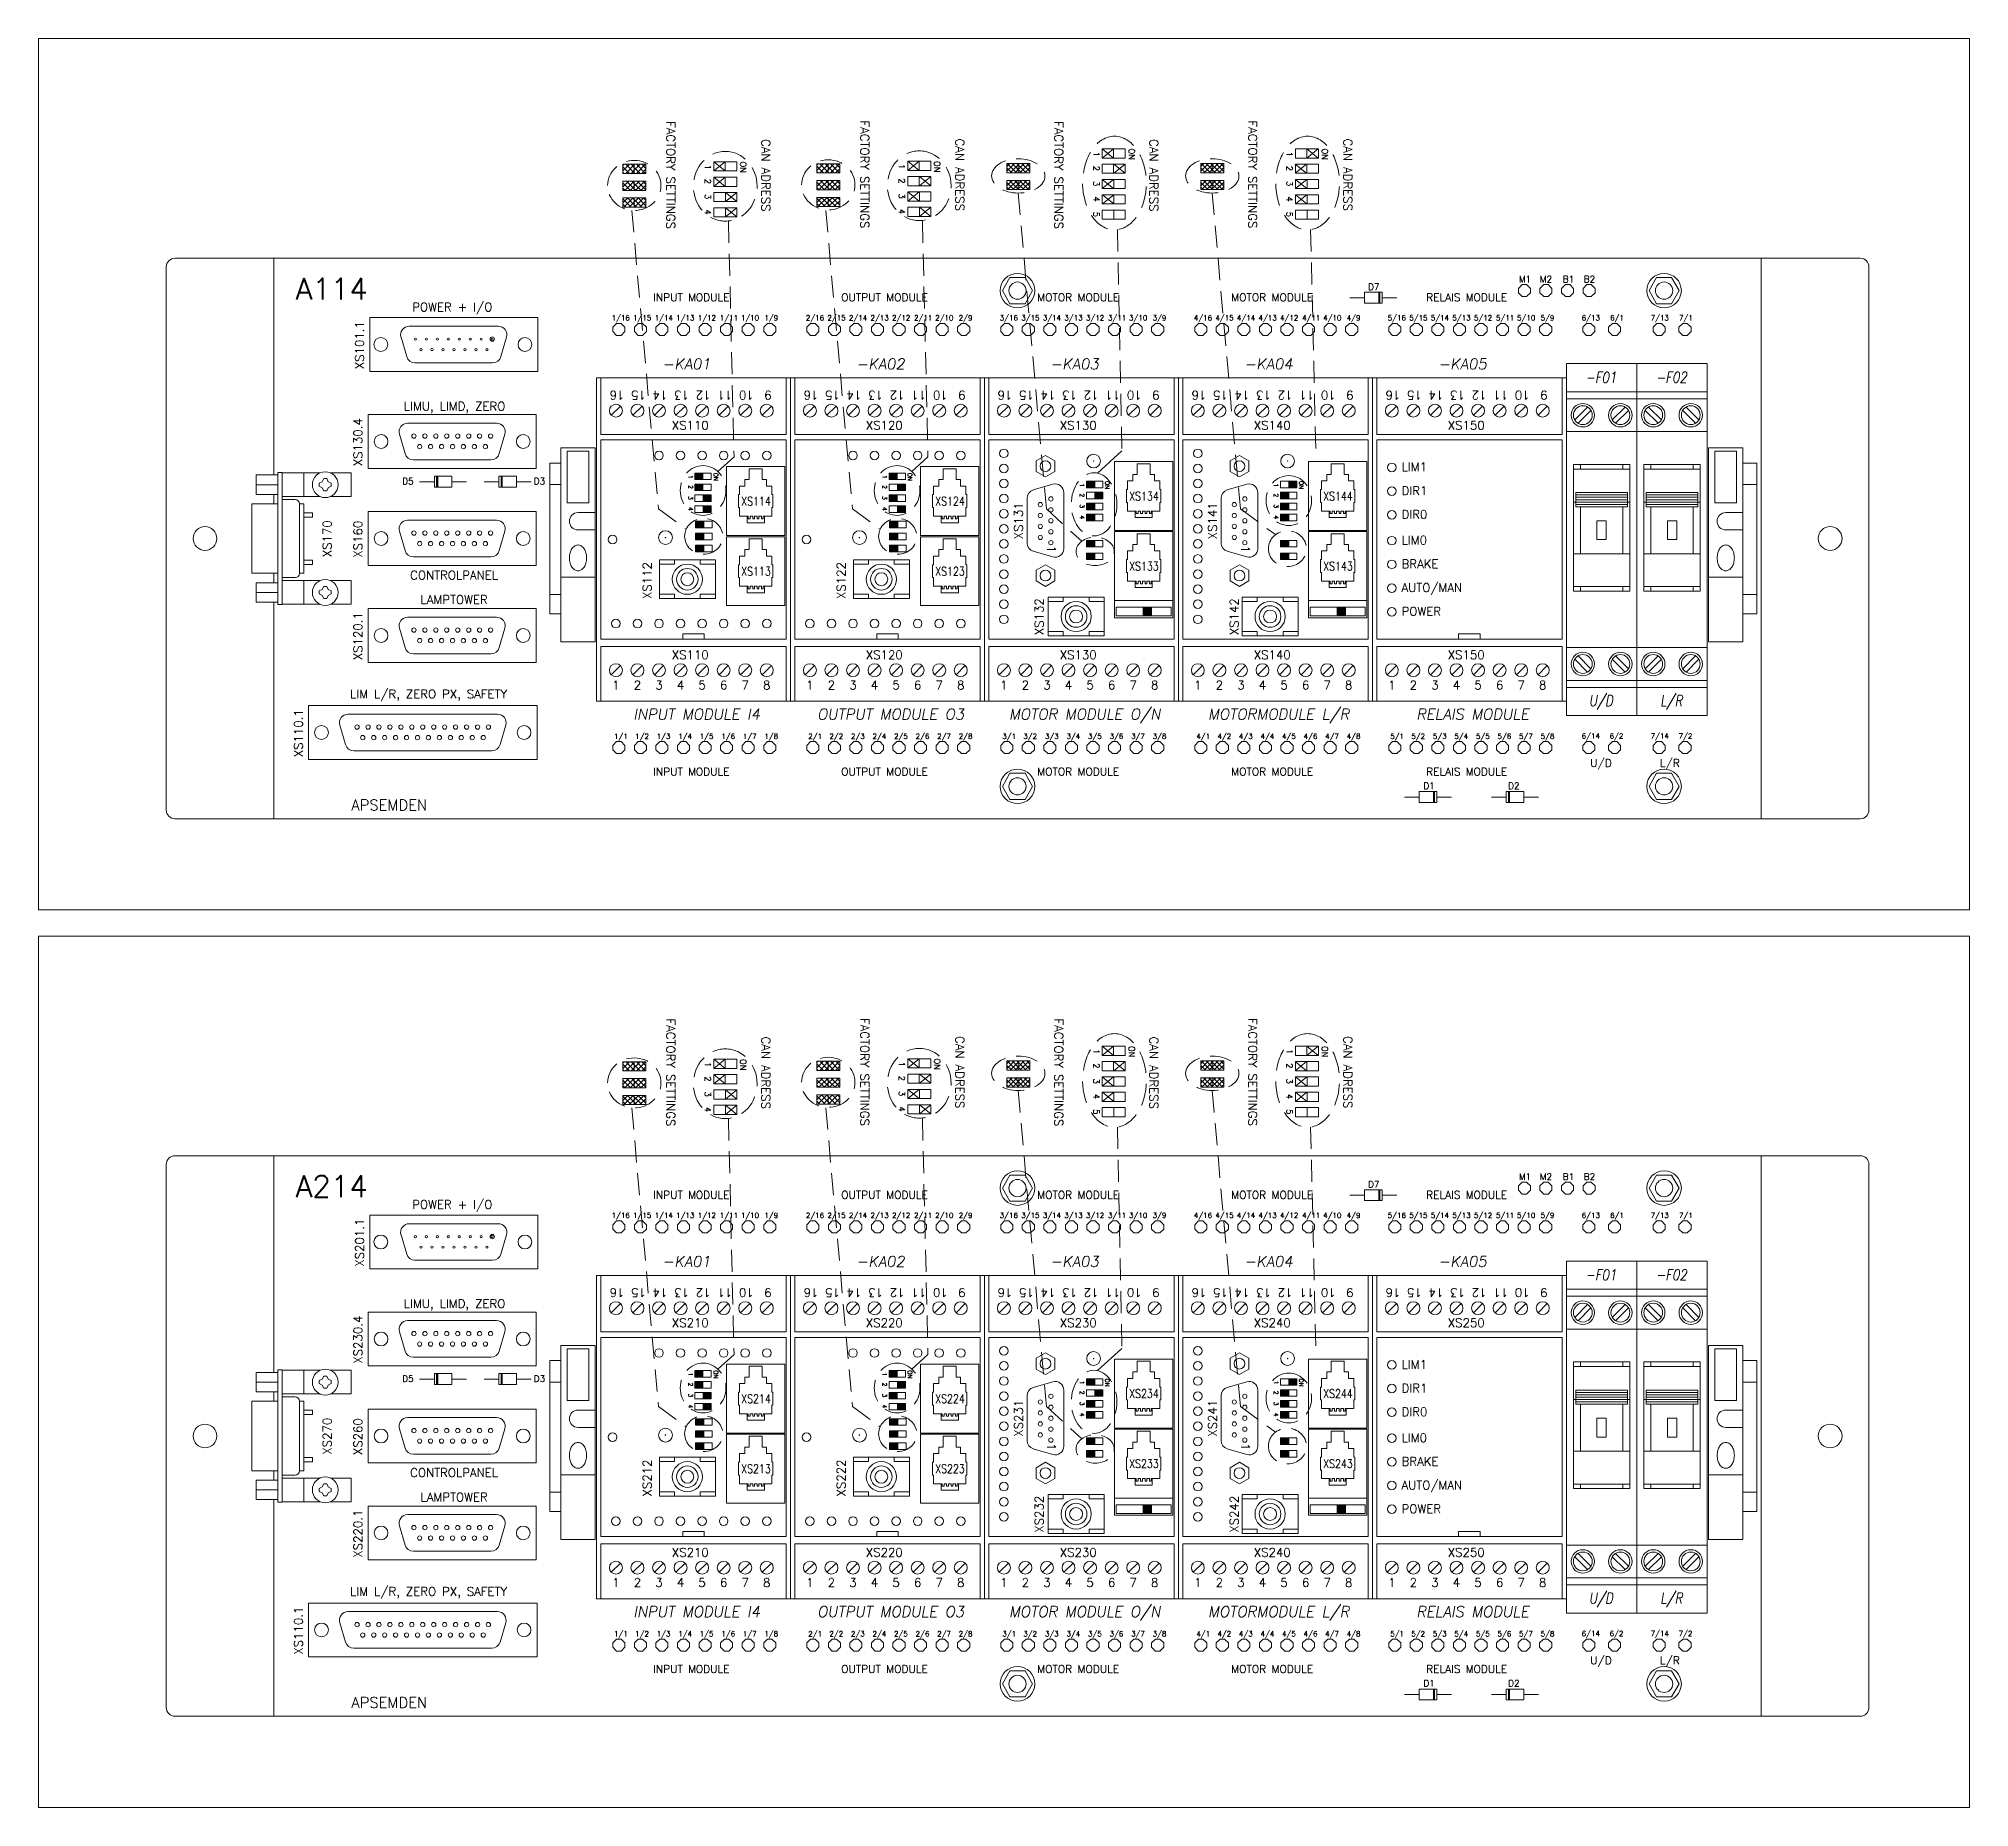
# Model space of a CAD drawing. Extents: x -2993 to 3661, y -4147 to -1441.
# Drawn here: x -847.8 to -399.9, y -1851.7 to -1441.4 of the extents above; entities that cross this region are included whole.
import ezdxf
from ezdxf.enums import TextEntityAlignment as Align

# ---------------------------------------------------------------- set-up
doc = ezdxf.new("R2010")
doc.units = 0
doc.header["$LTSCALE"] = 0.1
doc.header["$MEASUREMENT"] = 0
doc.linetypes.add('DASHED', pattern=[19.05, 12.7, -6.35])
doc.layers.get('0').update_dxf_attribs({"linetype": 'CONTINUOUS'})
for name, color, linetype in [('20', 7, 'CONTINUOUS'), ('21', 7, 'CONTINUOUS'), ('FUNCTIE', 20, 'CONTINUOUS'), ('KLEMMEN', 7, 'CONTINUOUS'), ('KLEMMENMA', 6, 'CONTINUOUS'), ('LAYOUT', 7, 'CONTINUOUS'), ('MONTAGEPLAAT', 230, 'CONTINUOUS'), ('MOTMODULE', 7, 'CONTINUOUS'), ('NRS', 1, 'CONTINUOUS'), ('ONDERDELEN', 7, 'CONTINUOUS')]:
    doc.layers.add(name, color=color, linetype=linetype)
doc.styles.get("Standard").update_dxf_attribs({"font": 'simplex.shx'})

msp = doc.modelspace()

# ---------------------------------------------------------------- texts
at = {"color": 7, "lineweight": 13}
for s, p in [('A114', (-788.17, -1496.97)), ('A214', (-788.17, -1705.16))]:
    msp.add_text(s, height=5, dxfattribs=at).set_placement(p, align=Align.TOP_LEFT)
at = {"layer": '21', "color": 7, "lineweight": 13}
for s, height, p in [('D7', 1.5, (-539.39, -1499.76)), ('INPUT MODULE', 1.8, (-705.25, -1502.36)), ('OUTPUT MODULE', 1.8, (-661.59, -1502.36)), ('MOTOR MODULE', 1.8, (-616.13, -1502.36)), ('MOTOR MODULE', 1.8, (-571.13, -1502.36)), ('RELAIS MODULE', 1.8, (-525.93, -1502.36)), ('1/16', 1.2, (-714.88, -1506.81)), ('1/15', 1.2, (-709.89, -1506.81)), ('1/14', 1.2, (-704.88, -1506.81)), ('1/13', 1.2, (-699.89, -1506.81)), ('1/12', 1.2, (-694.88, -1506.81)), ('1/11', 1.2, (-689.77, -1506.81)), ('1/10', 1.2, (-684.88, -1506.81)), ('1/9', 1.2, (-679.42, -1506.81)), ('2/16', 1.2, (-669.82, -1506.81)), ('2/15', 1.2, (-664.82, -1506.81)), ('2/14', 1.2, (-659.82, -1506.81)), ('2/13', 1.2, (-654.82, -1506.81)), ('2/12', 1.2, (-649.81, -1506.81)), ('2/11', 1.2, (-644.7, -1506.81)), ('2/10', 1.2, (-639.82, -1506.81)), ('2/9', 1.2, (-634.35, -1506.81)), ('3/16', 1.2, (-624.83, -1506.81)), ('3/15', 1.2, (-619.83, -1506.81)), ('3/14', 1.2, (-614.83, -1506.81)), ('3/13', 1.2, (-609.83, -1506.81)), ('3/12', 1.2, (-604.82, -1506.81)), ('3/11', 1.2, (-599.71, -1506.81)), ('3/10', 1.2, (-594.83, -1506.81)), ('3/9', 1.2, (-589.36, -1506.81)), ('4/16', 1.2, (-579.8, -1506.81)), ('4/15', 1.2, (-574.81, -1506.81)), ('4/14', 1.2, (-569.8, -1506.81)), ('4/13', 1.2, (-564.8, -1506.81)), ('4/12', 1.2, (-559.8, -1506.81)), ('4/11', 1.2, (-554.69, -1506.81)), ('4/10', 1.2, (-549.8, -1506.81)), ('4/9', 1.2, (-544.34, -1506.81)), ('5/16', 1.2, (-534.83, -1506.81)), ('5/15', 1.2, (-529.83, -1506.81)), ('5/14', 1.2, (-524.83, -1506.81)), ('5/13', 1.2, (-519.83, -1506.81)), ('5/12', 1.2, (-514.82, -1506.81)), ('5/11', 1.2, (-509.71, -1506.81)), ('D5', 1.5, (-763.44, -1544.85)), ('D3', 1.5, (-732.93, -1544.85)), ('1/1', 1.2, (-714.3, -1603.88)), ('1/2', 1.2, (-709.41, -1603.88)), ('1/3', 1.2, (-704.42, -1603.88)), ('1/4', 1.2, (-699.42, -1603.88)), ('1/5', 1.2, (-694.42, -1603.88)), ('1/6', 1.2, (-689.42, -1603.88)), ('1/7', 1.2, (-684.42, -1603.88)), ('1/8', 1.2, (-679.42, -1603.88)), ('2/1', 1.2, (-669.24, -1603.88)), ('2/2', 1.2, (-664.35, -1603.88)), ('2/3', 1.2, (-659.35, -1603.88)), ('2/4', 1.2, (-654.35, -1603.88)), ('2/5', 1.2, (-649.36, -1603.88)), ('2/6', 1.2, (-644.35, -1603.88)), ('2/7', 1.2, (-639.35, -1603.88)), ('2/8', 1.2, (-634.35, -1603.88)), ('3/1', 1.2, (-624.25, -1603.88)), ('3/2', 1.2, (-619.36, -1603.88)), ('3/3', 1.2, (-614.36, -1603.88)), ('3/4', 1.2, (-609.36, -1603.88)), ('3/5', 1.2, (-604.37, -1603.88)), ('3/6', 1.2, (-599.36, -1603.88)), ('3/7', 1.2, (-594.36, -1603.88)), ('3/8', 1.2, (-589.36, -1603.88)), ('4/1', 1.2, (-579.22, -1603.88)), ('4/2', 1.2, (-574.33, -1603.88)), ('4/3', 1.2, (-569.34, -1603.88)), ('4/4', 1.2, (-564.34, -1603.88)), ('4/5', 1.2, (-559.34, -1603.88)), ('4/6', 1.2, (-554.34, -1603.88)), ('4/7', 1.2, (-549.34, -1603.88)), ('4/8', 1.2, (-544.34, -1603.88)), ('5/1', 1.2, (-534.25, -1603.88)), ('5/2', 1.2, (-529.36, -1603.88)), ('5/3', 1.2, (-524.36, -1603.88)), ('5/4', 1.2, (-519.36, -1603.88)), ('5/5', 1.2, (-514.37, -1603.88)), ('5/6', 1.2, (-509.36, -1603.88)), ('5/7', 1.2, (-504.36, -1603.88)), ('5/8', 1.2, (-499.36, -1603.88)), ('6/14', 1.2, (-489.82, -1603.82)), ('6/2', 1.2, (-483.35, -1603.82)), ('7/14', 1.2, (-473.83, -1603.82)), ('INPUT MODULE', 1.8, (-705.25, -1612.36)), ('OUTPUT MODULE', 1.8, (-661.59, -1612.36)), ('MOTOR MODULE', 1.8, (-616.13, -1612.36)), ('MOTOR MODULE', 1.8, (-571.13, -1612.36)), ('RELAIS MODULE', 1.8, (-525.93, -1612.36)), ('U/D', 1.8, (-487.89, -1610.36)), ('D1', 1.5, (-526.57, -1615.5)), ('D2', 1.5, (-506.9, -1615.5)), ('D7', 1.5, (-539.39, -1707.94)), ('INPUT MODULE', 1.8, (-705.25, -1710.55)), ('OUTPUT MODULE', 1.8, (-661.59, -1710.55)), ('MOTOR MODULE', 1.8, (-616.13, -1710.55)), ('MOTOR MODULE', 1.8, (-571.13, -1710.55)), ('RELAIS MODULE', 1.8, (-525.93, -1710.55)), ('1/16', 1.2, (-714.88, -1715)), ('1/15', 1.2, (-709.89, -1715)), ('1/14', 1.2, (-704.88, -1715)), ('1/13', 1.2, (-699.89, -1715)), ('1/12', 1.2, (-694.88, -1715)), ('1/11', 1.2, (-689.77, -1715)), ('1/10', 1.2, (-684.88, -1715)), ('1/9', 1.2, (-679.42, -1715)), ('2/16', 1.2, (-669.82, -1715)), ('2/15', 1.2, (-664.82, -1715)), ('2/14', 1.2, (-659.82, -1715)), ('2/13', 1.2, (-654.82, -1715)), ('2/12', 1.2, (-649.81, -1715)), ('2/11', 1.2, (-644.7, -1715)), ('2/10', 1.2, (-639.82, -1715)), ('2/9', 1.2, (-634.35, -1715)), ('3/16', 1.2, (-624.83, -1715)), ('3/15', 1.2, (-619.83, -1715)), ('3/14', 1.2, (-614.83, -1715)), ('3/13', 1.2, (-609.83, -1715)), ('3/12', 1.2, (-604.82, -1715)), ('3/11', 1.2, (-599.71, -1715)), ('3/10', 1.2, (-594.83, -1715)), ('3/9', 1.2, (-589.36, -1715)), ('4/16', 1.2, (-579.8, -1715)), ('4/15', 1.2, (-574.81, -1715)), ('4/14', 1.2, (-569.8, -1715)), ('4/13', 1.2, (-564.8, -1715)), ('4/12', 1.2, (-559.8, -1715)), ('4/11', 1.2, (-554.69, -1715)), ('4/10', 1.2, (-549.8, -1715)), ('4/9', 1.2, (-544.34, -1715)), ('5/16', 1.2, (-534.83, -1715)), ('5/15', 1.2, (-529.83, -1715)), ('5/14', 1.2, (-524.83, -1715)), ('5/13', 1.2, (-519.83, -1715)), ('5/12', 1.2, (-514.82, -1715)), ('5/11', 1.2, (-509.71, -1715)), ('D5', 1.5, (-763.44, -1753.04)), ('D3', 1.5, (-732.93, -1753.04)), ('1/1', 1.2, (-714.3, -1812.07)), ('1/2', 1.2, (-709.41, -1812.07)), ('1/3', 1.2, (-704.42, -1812.07)), ('1/4', 1.2, (-699.42, -1812.07)), ('1/5', 1.2, (-694.42, -1812.07)), ('1/6', 1.2, (-689.42, -1812.07)), ('1/7', 1.2, (-684.42, -1812.07)), ('1/8', 1.2, (-679.42, -1812.07)), ('2/1', 1.2, (-669.24, -1812.07)), ('2/2', 1.2, (-664.35, -1812.07)), ('2/3', 1.2, (-659.35, -1812.07)), ('2/4', 1.2, (-654.35, -1812.07)), ('2/5', 1.2, (-649.36, -1812.07)), ('2/6', 1.2, (-644.35, -1812.07)), ('2/7', 1.2, (-639.35, -1812.07)), ('2/8', 1.2, (-634.35, -1812.07)), ('3/1', 1.2, (-624.25, -1812.07)), ('3/2', 1.2, (-619.36, -1812.07)), ('3/3', 1.2, (-614.36, -1812.07)), ('3/4', 1.2, (-609.36, -1812.07)), ('3/5', 1.2, (-604.37, -1812.07)), ('3/6', 1.2, (-599.36, -1812.07)), ('3/7', 1.2, (-594.36, -1812.07)), ('3/8', 1.2, (-589.36, -1812.07)), ('4/1', 1.2, (-579.22, -1812.07)), ('4/2', 1.2, (-574.33, -1812.07)), ('4/3', 1.2, (-569.34, -1812.07)), ('4/4', 1.2, (-564.34, -1812.07)), ('4/5', 1.2, (-559.34, -1812.07)), ('4/6', 1.2, (-554.34, -1812.07)), ('4/7', 1.2, (-549.34, -1812.07)), ('4/8', 1.2, (-544.34, -1812.07)), ('5/1', 1.2, (-534.25, -1812.07)), ('5/2', 1.2, (-529.36, -1812.07)), ('5/3', 1.2, (-524.36, -1812.07)), ('5/4', 1.2, (-519.36, -1812.07)), ('5/5', 1.2, (-514.37, -1812.07)), ('5/6', 1.2, (-509.36, -1812.07)), ('5/7', 1.2, (-504.36, -1812.07)), ('5/8', 1.2, (-499.36, -1812.07)), ('6/14', 1.2, (-489.82, -1812.01)), ('6/2', 1.2, (-483.35, -1812.01)), ('7/14', 1.2, (-473.83, -1812.01)), ('U/D', 1.8, (-487.89, -1818.55)), ('INPUT MODULE', 1.8, (-705.25, -1820.55)), ('OUTPUT MODULE', 1.8, (-661.59, -1820.55)), ('MOTOR MODULE', 1.8, (-616.13, -1820.55)), ('MOTOR MODULE', 1.8, (-571.13, -1820.55)), ('D1', 1.5, (-526.57, -1823.69)), ('RELAIS MODULE', 1.8, (-525.93, -1820.55)), ('D2', 1.5, (-506.9, -1823.69))]:
    msp.add_text(s, height=height, dxfattribs=at).set_placement(p)
at = {"layer": '21', "lineweight": 13}
for s, height, p in [('M1', 1.5, (-504.4, -1497.97)), ('M2', 1.5, (-499.54, -1497.97)), ('B1', 1.5, (-494.22, -1497.97)), ('B2', 1.5, (-489.36, -1497.97)), ('5/10', 1.2, (-504.83, -1506.81)), ('5/9', 1.2, (-499.36, -1506.81)), ('6/13', 1.2, (-489.83, -1506.81)), ('6/1', 1.2, (-483.24, -1506.81)), ('7/13', 1.2, (-473.83, -1506.81)), ('7/1', 1.2, (-467.25, -1506.81)), ('7/2', 1.2, (-467.36, -1603.82)), ('L/R', 1.8, (-471.73, -1610.36)), ('M1', 1.5, (-504.4, -1706.16)), ('M2', 1.5, (-499.54, -1706.16)), ('B1', 1.5, (-494.22, -1706.16)), ('B2', 1.5, (-489.36, -1706.16)), ('5/10', 1.2, (-504.83, -1715)), ('5/9', 1.2, (-499.36, -1715)), ('6/13', 1.2, (-489.83, -1715)), ('6/1', 1.2, (-483.24, -1715)), ('7/13', 1.2, (-473.83, -1715)), ('7/1', 1.2, (-467.25, -1715)), ('7/2', 1.2, (-467.36, -1812.01)), ('L/R', 1.8, (-471.73, -1818.55))]:
    msp.add_text(s, height=height, dxfattribs=at).set_placement(p)
at = {"layer": 'FUNCTIE', "color": 7, "lineweight": 13}
for s, p in [('POWER + I/O', (-751.83, -1504.7)), ('LIMU, LIMD, ZERO', (-751.31, -1527.71)), ('CONTROLPANEL', (-751.41, -1566.9)), ('LAMPTOWER', (-751.41, -1572.57)), ('POWER + I/O', (-751.83, -1712.89)), ('LIMU, LIMD, ZERO', (-751.31, -1735.89)), ('CONTROLPANEL', (-751.41, -1775.08)), ('LAMPTOWER', (-751.41, -1780.76))]:
    msp.add_text(s, height=2, dxfattribs=at).set_placement(p, align=Align.CENTER)
at = {"layer": 'FUNCTIE', "lineweight": 13}
for p in [(-757.34, -1594.46), (-757.34, -1802.65)]:
    msp.add_text('LIM L/R, ZERO PX, SAFETY', height=2, dxfattribs=at).set_placement(p, align=Align.CENTER)
at = {"layer": 'FUNCTIE', "color": 7, "lineweight": 13, "oblique": 10, "width": 0.8}
for p in [(-485.38, -1596.26), (-485.38, -1804.45)]:
    msp.add_text('U/D', height=2.5, dxfattribs=at).set_placement(p, align=Align.CENTER)
at = {"layer": 'FUNCTIE', "lineweight": 13, "oblique": 10, "width": 0.8}
for p in [(-469.05, -1596.26), (-469.05, -1804.45)]:
    msp.add_text('L/R', height=2.5, dxfattribs=at).set_placement(p, align=Align.CENTER)
at = {"layer": 'LAYOUT', "color": 7, "lineweight": 13}
for s, p in [('FACTORY SETTINGS', (-702.16, -1460.56)), ('FACTORY SETTINGS', (-657.16, -1460.43)), ('FACTORY SETTINGS', (-612.16, -1460.56)), ('FACTORY SETTINGS', (-567.16, -1460.43)), ('CAN ADRESS', (-680.09, -1464.74)), ('CAN ADRESS', (-635.09, -1464.61)), ('CAN ADRESS', (-590.09, -1464.74)), ('CAN ADRESS', (-545.09, -1464.61)), ('FACTORY SETTINGS', (-702.16, -1668.74)), ('FACTORY SETTINGS', (-657.16, -1668.62)), ('FACTORY SETTINGS', (-612.16, -1668.74)), ('FACTORY SETTINGS', (-567.16, -1668.62)), ('CAN ADRESS', (-680.09, -1672.92)), ('CAN ADRESS', (-635.09, -1672.8)), ('CAN ADRESS', (-590.09, -1672.92)), ('CAN ADRESS', (-545.09, -1672.8))]:
    msp.add_text(s, height=2, rotation=270, dxfattribs=at).set_placement(p)
at = {"layer": 'LAYOUT', "color": 7, "linetype": 'Continuous', "lineweight": 13}
for s, height, p in [('1', 1.4, (-603.12, -1467.65)), ('ON', 1.4, (-594.92, -1466.93)), ('1', 1.4, (-558.32, -1467.65)), ('ON', 1.4, (-550.12, -1466.93)), ('1', 1.4, (-693.25, -1470.67)), ('ON', 1.4, (-685.05, -1469.94)), ('1', 1.4, (-648.25, -1470.54)), ('ON', 1.4, (-640.05, -1469.82)), ('2', 1.4, (-603.12, -1470.94)), ('2', 1.4, (-558.32, -1470.94)), ('2', 1.4, (-693.25, -1473.95)), ('3', 1.4, (-693.25, -1477.51)), ('2', 1.4, (-648.25, -1473.83)), ('3', 1.4, (-648.25, -1477.38)), ('3', 1.4, (-603.12, -1474.49)), ('3', 1.4, (-558.32, -1474.49)), ('4', 1.4, (-693.25, -1481.07)), ('4', 1.4, (-648.25, -1480.94)), ('4', 1.4, (-603.12, -1478.05)), ('5', 1.4, (-603.12, -1481.61)), ('4', 1.4, (-558.32, -1478.05)), ('5', 1.4, (-558.32, -1481.61)), ('1', 1, (-697.05, -1542.67)), ('2', 1, (-697.05, -1545.02)), ('ON', 1, (-691.19, -1542.16)), ('1', 1, (-652.05, -1542.67)), ('2', 1, (-652.05, -1545.02)), ('ON', 1, (-646.19, -1542.16)), ('1', 1, (-606.23, -1544.59)), ('ON', 1, (-600.37, -1544.07)), ('1', 1, (-561.23, -1544.59)), ('ON', 1, (-555.37, -1544.07)), ('3', 1, (-697.05, -1547.56)), ('3', 1, (-652.05, -1547.56)), ('2', 1, (-606.23, -1546.94)), ('3', 1, (-606.23, -1549.48)), ('2', 1, (-561.23, -1546.94)), ('3', 1, (-561.23, -1549.48)), ('4', 1, (-697.05, -1550.1)), ('4', 1, (-652.05, -1550.1)), ('4', 1, (-606.23, -1552.02)), ('4', 1, (-561.23, -1552.02)), ('1', 1.4, (-693.25, -1678.85)), ('ON', 1.4, (-685.05, -1678.13)), ('1', 1.4, (-648.25, -1678.73)), ('ON', 1.4, (-640.05, -1678)), ('1', 1.4, (-603.12, -1675.84)), ('2', 1.4, (-603.12, -1679.12)), ('ON', 1.4, (-594.92, -1675.11)), ('1', 1.4, (-558.32, -1675.84)), ('2', 1.4, (-558.32, -1679.12)), ('ON', 1.4, (-550.12, -1675.11)), ('2', 1.4, (-693.25, -1682.14)), ('2', 1.4, (-648.25, -1682.01)), ('3', 1.4, (-603.12, -1682.68)), ('3', 1.4, (-558.32, -1682.68)), ('3', 1.4, (-693.25, -1685.69)), ('3', 1.4, (-648.25, -1685.57)), ('4', 1.4, (-603.12, -1686.23)), ('4', 1.4, (-558.32, -1686.23)), ('4', 1.4, (-693.25, -1689.25)), ('4', 1.4, (-648.25, -1689.12)), ('5', 1.4, (-603.12, -1689.79)), ('5', 1.4, (-558.32, -1689.79)), ('1', 1, (-697.05, -1750.86)), ('ON', 1, (-691.19, -1750.34)), ('1', 1, (-652.05, -1750.86)), ('ON', 1, (-646.19, -1750.34)), ('2', 1, (-697.05, -1753.21)), ('2', 1, (-652.05, -1753.21)), ('1', 1, (-606.23, -1752.77)), ('2', 1, (-606.23, -1755.12)), ('ON', 1, (-600.37, -1752.26)), ('1', 1, (-561.23, -1752.77)), ('2', 1, (-561.23, -1755.12)), ('ON', 1, (-555.37, -1752.26)), ('3', 1, (-697.05, -1755.75)), ('4', 1, (-697.05, -1758.29)), ('3', 1, (-652.05, -1755.75)), ('4', 1, (-652.05, -1758.29)), ('3', 1, (-606.23, -1757.66)), ('3', 1, (-561.23, -1757.66)), ('4', 1, (-606.23, -1760.2)), ('4', 1, (-561.23, -1760.2))]:
    msp.add_text(s, height=height, rotation=270, dxfattribs=at).set_placement(p)
at = {"layer": 'MONTAGEPLAAT', "color": 7, "lineweight": 13}
for p in [(-757.67, -1621.22), (-757.67, -1829.41)]:
    msp.add_text('APSEMDEN', height=2.5, dxfattribs=at).set_placement(p, align=Align.BOTTOM_RIGHT)
at = {"layer": 'MOTMODULE', "color": 7, "lineweight": 13}
for s, rotation, p in [('XS101.1', 90, (-772.34, -1512.56)), ('XS130.4', 90, (-772.72, -1535.06)), ('XS170', 90, (-779.85, -1557.44)), ('XS160', 90, (-772.72, -1557.56)), ('1', 270, (-613.82, -1559.89)), ('1', 270, (-568.82, -1559.89)), ('XS120.1', 90, (-772.72, -1580.06)), ('XS110.1', 90, (-786.54, -1602.56)), ('XS201.1', 90, (-772.34, -1720.74)), ('XS230.4', 90, (-772.72, -1743.24)), ('XS270', 90, (-779.85, -1765.63)), ('XS260', 90, (-772.72, -1765.74)), ('1', 270, (-613.82, -1768.08)), ('1', 270, (-568.82, -1768.08)), ('XS220.1', 90, (-772.72, -1788.24)), ('XS110.1', 90, (-786.54, -1810.74))]:
    msp.add_text(s, height=2, rotation=rotation, dxfattribs=at).set_placement(p, align=Align.CENTER)
at = {"layer": 'MOTMODULE', "color": 7, "lineweight": 13, "text_generation_flag": 6}
for s, p in [('16', (-713.63, -1523.14)), ('15', (-708.63, -1523.14)), ('14', (-703.63, -1523.14)), ('13', (-698.63, -1523.14)), ('12', (-693.63, -1523.14)), ('11', (-688.63, -1523.14)), ('10', (-683.63, -1523.14)), ('9', (-678.63, -1523.14)), ('16', (-668.63, -1523.14)), ('15', (-663.63, -1523.14)), ('14', (-658.63, -1523.14)), ('13', (-653.63, -1523.14)), ('12', (-648.63, -1523.14)), ('11', (-643.63, -1523.14)), ('10', (-638.63, -1523.14)), ('9', (-633.63, -1523.14)), ('16', (-623.63, -1523.14)), ('15', (-618.63, -1523.14)), ('14', (-613.63, -1523.14)), ('13', (-608.63, -1523.14)), ('12', (-603.63, -1523.14)), ('11', (-598.63, -1523.14)), ('10', (-593.63, -1523.14)), ('9', (-588.63, -1523.14)), ('16', (-578.63, -1523.14)), ('15', (-573.63, -1523.14)), ('14', (-568.63, -1523.14)), ('13', (-563.63, -1523.14)), ('12', (-558.63, -1523.14)), ('11', (-553.63, -1523.14)), ('10', (-548.63, -1523.14)), ('9', (-543.63, -1523.14)), ('16', (-533.63, -1523.14)), ('15', (-528.63, -1523.14)), ('14', (-523.63, -1523.14)), ('13', (-518.63, -1523.14)), ('12', (-513.63, -1523.14)), ('11', (-508.63, -1523.14)), ('10', (-503.63, -1523.14)), ('9', (-498.63, -1523.14)), ('16', (-713.63, -1731.33)), ('15', (-708.63, -1731.33)), ('14', (-703.63, -1731.33)), ('13', (-698.63, -1731.33)), ('12', (-693.63, -1731.33)), ('11', (-688.63, -1731.33)), ('10', (-683.63, -1731.33)), ('9', (-678.63, -1731.33)), ('16', (-668.63, -1731.33)), ('15', (-663.63, -1731.33)), ('14', (-658.63, -1731.33)), ('13', (-653.63, -1731.33)), ('12', (-648.63, -1731.33)), ('11', (-643.63, -1731.33)), ('10', (-638.63, -1731.33)), ('9', (-633.63, -1731.33)), ('16', (-623.63, -1731.33)), ('15', (-618.63, -1731.33)), ('14', (-613.63, -1731.33)), ('13', (-608.63, -1731.33)), ('12', (-603.63, -1731.33)), ('11', (-598.63, -1731.33)), ('10', (-593.63, -1731.33)), ('9', (-588.63, -1731.33)), ('16', (-578.63, -1731.33)), ('15', (-573.63, -1731.33)), ('14', (-568.63, -1731.33)), ('13', (-563.63, -1731.33)), ('12', (-558.63, -1731.33)), ('11', (-553.63, -1731.33)), ('10', (-548.63, -1731.33)), ('9', (-543.63, -1731.33)), ('16', (-533.63, -1731.33)), ('15', (-528.63, -1731.33)), ('14', (-523.63, -1731.33)), ('13', (-518.63, -1731.33)), ('12', (-513.63, -1731.33)), ('11', (-508.63, -1731.33)), ('10', (-503.63, -1731.33)), ('9', (-498.63, -1731.33))]:
    msp.add_text(s, height=2, dxfattribs=at).set_placement(p, align=Align.CENTER)
at = {"layer": 'MOTMODULE', "color": 7, "lineweight": 13}
for s, p in [('XS110', (-696.63, -1532.14)), ('XS120', (-651.63, -1532.14)), ('XS130', (-606.63, -1532.14)), ('XS140', (-561.63, -1532.14)), ('XS150', (-516.63, -1532.14)), ('XS110', (-696.63, -1585.39)), ('XS120', (-651.63, -1585.39)), ('XS130', (-606.63, -1585.39)), ('XS140', (-561.63, -1585.39)), ('XS150', (-516.63, -1585.39)), ('1', (-713.88, -1592.39)), ('2', (-708.88, -1592.39)), ('3', (-703.88, -1592.39)), ('4', (-698.88, -1592.39)), ('5', (-693.88, -1592.39)), ('6', (-688.88, -1592.39)), ('7', (-683.88, -1592.39)), ('8', (-678.88, -1592.39)), ('1', (-668.88, -1592.39)), ('2', (-663.88, -1592.39)), ('3', (-658.88, -1592.39)), ('4', (-653.88, -1592.39)), ('5', (-648.88, -1592.39)), ('6', (-643.88, -1592.39)), ('7', (-638.88, -1592.39)), ('8', (-633.88, -1592.39)), ('1', (-623.88, -1592.39)), ('2', (-618.88, -1592.39)), ('3', (-613.88, -1592.39)), ('4', (-608.88, -1592.39)), ('5', (-603.88, -1592.39)), ('6', (-598.88, -1592.39)), ('7', (-593.88, -1592.39)), ('8', (-588.88, -1592.39)), ('1', (-578.88, -1592.39)), ('2', (-573.88, -1592.39)), ('3', (-568.88, -1592.39)), ('4', (-563.88, -1592.39)), ('5', (-558.88, -1592.39)), ('6', (-553.88, -1592.39)), ('7', (-548.88, -1592.39)), ('8', (-543.88, -1592.39)), ('1', (-533.88, -1592.39)), ('2', (-528.88, -1592.39)), ('3', (-523.88, -1592.39)), ('4', (-518.88, -1592.39)), ('5', (-513.88, -1592.39)), ('6', (-508.88, -1592.39)), ('7', (-503.88, -1592.39)), ('8', (-498.88, -1592.39)), ('XS210', (-696.63, -1740.33)), ('XS220', (-651.63, -1740.33)), ('XS230', (-606.63, -1740.33)), ('XS240', (-561.63, -1740.33)), ('XS250', (-516.63, -1740.33)), ('XS210', (-696.63, -1793.58)), ('XS220', (-651.63, -1793.58)), ('XS230', (-606.63, -1793.58)), ('XS240', (-561.63, -1793.58)), ('XS250', (-516.63, -1793.58)), ('1', (-713.88, -1800.58)), ('2', (-708.88, -1800.58)), ('3', (-703.88, -1800.58)), ('4', (-698.88, -1800.58)), ('5', (-693.88, -1800.58)), ('6', (-688.88, -1800.58)), ('7', (-683.88, -1800.58)), ('8', (-678.88, -1800.58)), ('1', (-668.88, -1800.58)), ('2', (-663.88, -1800.58)), ('3', (-658.88, -1800.58)), ('4', (-653.88, -1800.58)), ('5', (-648.88, -1800.58)), ('6', (-643.88, -1800.58)), ('7', (-638.88, -1800.58)), ('8', (-633.88, -1800.58)), ('1', (-623.88, -1800.58)), ('2', (-618.88, -1800.58)), ('3', (-613.88, -1800.58)), ('4', (-608.88, -1800.58)), ('5', (-603.88, -1800.58)), ('6', (-598.88, -1800.58)), ('7', (-593.88, -1800.58)), ('8', (-588.88, -1800.58)), ('1', (-578.88, -1800.58)), ('2', (-573.88, -1800.58)), ('3', (-568.88, -1800.58)), ('4', (-563.88, -1800.58)), ('5', (-558.88, -1800.58)), ('6', (-553.88, -1800.58)), ('7', (-548.88, -1800.58)), ('8', (-543.88, -1800.58)), ('1', (-533.88, -1800.58)), ('2', (-528.88, -1800.58)), ('3', (-523.88, -1800.58)), ('4', (-518.88, -1800.58)), ('5', (-513.88, -1800.58)), ('6', (-508.88, -1800.58)), ('7', (-503.88, -1800.58)), ('8', (-498.88, -1800.58))]:
    msp.add_text(s, height=2, dxfattribs=at).set_placement(p, align=Align.CENTER)
for s, p in [('LIM1', (-531.63, -1542.39)), ('DIR1', (-531.63, -1547.89)), ('DIR0', (-531.63, -1553.39)), ('LIM0', (-531.63, -1559.39)), ('BRAKE', (-531.63, -1564.89)), ('AUTO/MAN', (-531.63, -1570.39)), ('POWER', (-531.63, -1575.89)), ('LIM1', (-531.63, -1750.58)), ('DIR1', (-531.63, -1756.08)), ('DIR0', (-531.63, -1761.58)), ('LIM0', (-531.63, -1767.58)), ('BRAKE', (-531.63, -1773.08)), ('AUTO/MAN', (-531.63, -1778.58)), ('POWER', (-531.63, -1784.08))]:
    msp.add_text(s, height=2, dxfattribs=at).set_placement(p, align=Align.BOTTOM_LEFT)
at = {"layer": 'MOTMODULE', "color": 7, "lineweight": 13, "width": 0.8}
for s, p in [('XS114', (-681.38, -1548.74)), ('XS124', (-636.38, -1548.74)), ('XS134', (-591.38, -1547.56)), ('XS144', (-546.38, -1547.56)), ('XS133', (-591.38, -1563.81)), ('XS143', (-546.38, -1563.81)), ('XS113', (-681.38, -1564.99)), ('XS123', (-636.38, -1564.99)), ('XS234', (-591.38, -1755.75)), ('XS244', (-546.38, -1755.75)), ('XS214', (-681.38, -1756.93)), ('XS224', (-636.38, -1756.93)), ('XS213', (-681.38, -1773.18)), ('XS223', (-636.38, -1773.18)), ('XS233', (-591.38, -1772)), ('XS243', (-546.38, -1772))]:
    msp.add_text(s, height=2, dxfattribs=at).set_placement(p, align=Align.MIDDLE_CENTER)
at = {"layer": 'MOTMODULE', "color": 7, "lineweight": 13}
for s, p in [('XS131', (-620.48, -1553.29)), ('XS141', (-575.48, -1553.29)), ('XS112', (-706.63, -1567.15)), ('XS122', (-661.63, -1567.15)), ('XS132', (-615.7, -1575.55)), ('XS142', (-570.45, -1575.55)), ('XS231', (-620.48, -1761.47)), ('XS241', (-575.48, -1761.47)), ('XS212', (-706.63, -1775.34)), ('XS222', (-661.63, -1775.34)), ('XS232', (-615.7, -1783.73)), ('XS242', (-570.45, -1783.73))]:
    msp.add_text(s, height=2, rotation=90, dxfattribs=at).set_placement(p, align=Align.MIDDLE_CENTER)
at = {"layer": 'MOTMODULE', "color": 7, "lineweight": 13, "oblique": 10}
for s, p in [('INPUT MODULE I4', (-695.13, -1599.39)), ('OUTPUT MODULE O3', (-650.13, -1599.39)), ('MOTOR MODULE O/N', (-605.13, -1599.39)), ('MOTORMODULE L/R', (-560.13, -1599.39)), ('RELAIS MODULE', (-515.13, -1599.39)), ('MOTOR MODULE O/N', (-605.13, -1807.58)), ('MOTORMODULE L/R', (-560.13, -1807.58)), ('INPUT MODULE I4', (-695.13, -1807.58)), ('OUTPUT MODULE O3', (-650.13, -1807.58)), ('RELAIS MODULE', (-515.13, -1807.58))]:
    msp.add_text(s, height=2.5, dxfattribs=at).set_placement(p, align=Align.CENTER)
at = {"layer": 'NRS', "color": 7, "lineweight": 13, "oblique": 10}
for s, p in [('-KA01', (-697.5, -1518.14)), ('-KA02', (-652.5, -1518.14)), ('-KA03', (-607.5, -1518.14)), ('-KA04', (-562.5, -1518.14)), ('-KA05', (-517.5, -1518.14)), ('-KA01', (-697.5, -1726.33)), ('-KA02', (-652.5, -1726.33)), ('-KA03', (-607.5, -1726.33)), ('-KA04', (-562.5, -1726.33)), ('-KA05', (-517.5, -1726.33))]:
    msp.add_text(s, height=2.5, dxfattribs=at).set_placement(p, align=Align.CENTER)
at = {"layer": 'NRS', "color": 7, "lineweight": 13, "oblique": 10, "width": 0.8}
for s, p in [('-F01', (-485.38, -1521.26)), ('-F02', (-469.05, -1521.26)), ('-F01', (-485.38, -1729.45)), ('-F02', (-469.05, -1729.45))]:
    msp.add_text(s, height=2.5, dxfattribs=at).set_placement(p, align=Align.CENTER)

# ---------------------------------------------------------------- linework, layer by layer
at = {"color": 7, "lineweight": 13}
for p, q in [((-601.05, -1466.99), (-598.42, -1469.13)), ((-598.42, -1466.99), (-601.05, -1469.13)), ((-553.59, -1466.99), (-550.95, -1469.13)), ((-550.95, -1466.99), (-553.59, -1469.13)), ((-691.18, -1470.01), (-688.55, -1472.14)), ((-688.55, -1470.01), (-691.18, -1472.14)), ((-691.18, -1473.56), (-688.55, -1475.7)), ((-688.55, -1473.56), (-691.18, -1475.7)), ((-688.55, -1472.14), (-688.55, -1470.01)), ((-646.18, -1469.88), (-643.55, -1472.02)), ((-643.55, -1469.88), (-646.18, -1472.02)), ((-643.48, -1473.44), (-640.85, -1475.57)), ((-640.85, -1473.44), (-643.48, -1475.57)), ((-598.35, -1470.55), (-595.71, -1472.68)), ((-595.71, -1470.55), (-598.35, -1472.68)), ((-556.29, -1470.55), (-553.66, -1472.68)), ((-553.66, -1470.55), (-556.29, -1472.68)), ((-688.48, -1477.12), (-685.85, -1479.25)), ((-685.85, -1477.12), (-688.48, -1479.25)), ((-646.15, -1476.99), (-643.52, -1479.13)), ((-643.52, -1476.99), (-646.15, -1479.13)), ((-601.05, -1474.1), (-598.42, -1476.24)), ((-598.42, -1474.1), (-601.05, -1476.24)), ((-601.01, -1477.66), (-598.38, -1479.79)), ((-598.38, -1477.66), (-601.01, -1479.79)), ((-556.25, -1474.1), (-553.62, -1476.24)), ((-553.62, -1474.1), (-556.25, -1476.24)), ((-556.22, -1477.66), (-553.59, -1479.79)), ((-553.59, -1477.66), (-556.22, -1479.79)), ((-688.48, -1480.68), (-685.85, -1482.81)), ((-685.85, -1480.68), (-688.48, -1482.81)), ((-643.48, -1480.55), (-640.85, -1482.68)), ((-640.85, -1480.55), (-643.48, -1482.68)), ((-624.22, -1499.89), (-622.47, -1496.86)), ((-622.47, -1502.92), (-624.22, -1499.89)), ((-622.47, -1496.86), (-618.97, -1496.86)), ((-618.97, -1496.86), (-617.22, -1499.89)), ((-617.22, -1499.89), (-618.97, -1502.92)), ((-618.97, -1502.92), (-622.47, -1502.92)), ((-791.3, -1542.16), (-782.5, -1542.16)), ((-791.3, -1542.41), (-791.3, -1547.91)), ((-786.3, -1542.16), (-786.3, -1547.66)), ((-782, -1544.21), (-782.7, -1544.56)), ((-782.7, -1544.56), (-782.7, -1544.91)), ((-782.7, -1545.26), (-782.7, -1544.91)), ((-781.65, -1543.51), (-782, -1544.21)), ((-781.3, -1543.51), (-781.65, -1543.51)), ((-781.3, -1543.51), (-780.95, -1543.51)), ((-780.95, -1543.51), (-780.6, -1544.21)), ((-780.6, -1544.21), (-779.9, -1544.56)), ((-780.1, -1542.16), (-775.3, -1542.16)), ((-779.9, -1544.56), (-779.9, -1544.91)), ((-779.9, -1545.26), (-779.9, -1544.91)), ((-775.3, -1542.16), (-775.3, -1547.66)), ((-791.3, -1547.66), (-782.5, -1547.66)), ((-782, -1545.61), (-782.7, -1545.26)), ((-781.65, -1546.31), (-782, -1545.61)), ((-781.3, -1546.31), (-781.65, -1546.31)), ((-781.3, -1546.31), (-780.95, -1546.31)), ((-780.95, -1546.31), (-780.6, -1545.61)), ((-780.6, -1545.61), (-779.9, -1545.26)), ((-780.1, -1547.66), (-775.3, -1547.66)), ((-784.3, -1551.41), (-786.3, -1551.41)), ((-784.3, -1552.41), (-786.3, -1552.41)), ((-784.3, -1552.41), (-784.3, -1551.41)), ((-784.3, -1562.4), (-786.3, -1562.4)), ((-784.3, -1562.4), (-784.3, -1563.4)), ((-791.3, -1567.15), (-782.5, -1567.15)), ((-791.3, -1572.65), (-791.3, -1567.15)), ((-784.3, -1563.4), (-786.3, -1563.4)), ((-786.3, -1572.65), (-786.3, -1567.15)), ((-780.1, -1567.15), (-775.3, -1567.15)), ((-775.3, -1572.65), (-775.3, -1567.15)), ((-782, -1569.2), (-782.7, -1569.55)), ((-782.7, -1569.55), (-782.7, -1569.9)), ((-782.7, -1570.25), (-782.7, -1569.9)), ((-782, -1570.6), (-782.7, -1570.25)), ((-781.65, -1568.5), (-782, -1569.2)), ((-781.65, -1571.3), (-782, -1570.6)), ((-781.3, -1568.5), (-781.65, -1568.5)), ((-781.3, -1571.3), (-781.65, -1571.3)), ((-781.3, -1568.5), (-780.95, -1568.5)), ((-781.3, -1571.3), (-780.95, -1571.3)), ((-780.95, -1568.5), (-780.6, -1569.2)), ((-780.95, -1571.3), (-780.6, -1570.6)), ((-780.6, -1569.2), (-779.9, -1569.55)), ((-780.6, -1570.6), (-779.9, -1570.25)), ((-779.9, -1569.55), (-779.9, -1569.9)), ((-779.9, -1570.25), (-779.9, -1569.9)), ((-791.3, -1572.65), (-782.5, -1572.65)), ((-780.1, -1572.65), (-775.3, -1572.65)), ((-622.47, -1611.86), (-618.97, -1611.86)), ((-474.22, -1614.89), (-472.47, -1611.86)), ((-472.47, -1617.92), (-474.22, -1614.89)), ((-691.18, -1678.19), (-688.55, -1680.33)), ((-688.55, -1678.19), (-691.18, -1680.33)), ((-688.55, -1680.33), (-688.55, -1678.19)), ((-646.18, -1678.07), (-643.55, -1680.2)), ((-643.55, -1678.07), (-646.18, -1680.2)), ((-601.05, -1675.18), (-598.42, -1677.31)), ((-598.42, -1675.18), (-601.05, -1677.31)), ((-598.35, -1678.73), (-595.71, -1680.87)), ((-595.71, -1678.73), (-598.35, -1680.87)), ((-556.29, -1678.73), (-553.66, -1680.87)), ((-553.66, -1678.73), (-556.29, -1680.87)), ((-553.59, -1675.18), (-550.95, -1677.31)), ((-550.95, -1675.18), (-553.59, -1677.31)), ((-691.18, -1681.75), (-688.55, -1683.88)), ((-688.55, -1681.75), (-691.18, -1683.88)), ((-643.48, -1681.62), (-640.85, -1683.76)), ((-640.85, -1681.62), (-643.48, -1683.76)), ((-601.05, -1682.29), (-598.42, -1684.42)), ((-598.42, -1682.29), (-601.05, -1684.42)), ((-556.25, -1682.29), (-553.62, -1684.42)), ((-553.62, -1682.29), (-556.25, -1684.42)), ((-688.48, -1685.31), (-685.85, -1687.44)), ((-685.85, -1685.31), (-688.48, -1687.44)), ((-646.15, -1685.18), (-643.52, -1687.31)), ((-643.52, -1685.18), (-646.15, -1687.31)), ((-601.01, -1685.85), (-598.38, -1687.98)), ((-598.38, -1685.85), (-601.01, -1687.98)), ((-556.22, -1685.85), (-553.59, -1687.98)), ((-553.59, -1685.85), (-556.22, -1687.98)), ((-688.48, -1688.86), (-685.85, -1691)), ((-685.85, -1688.86), (-688.48, -1691)), ((-643.48, -1688.74), (-640.85, -1690.87)), ((-640.85, -1688.74), (-643.48, -1690.87)), ((-624.22, -1708.08), (-622.47, -1705.05)), ((-622.47, -1705.05), (-618.97, -1705.05)), ((-618.97, -1705.05), (-617.22, -1708.08)), ((-622.47, -1711.11), (-624.22, -1708.08)), ((-617.22, -1708.08), (-618.97, -1711.11)), ((-618.97, -1711.11), (-622.47, -1711.11)), ((-791.3, -1750.34), (-782.5, -1750.34)), ((-791.3, -1750.59), (-791.3, -1756.09)), ((-786.3, -1750.34), (-786.3, -1755.84)), ((-780.1, -1750.34), (-775.3, -1750.34)), ((-775.3, -1750.34), (-775.3, -1755.84)), ((-782, -1752.39), (-782.7, -1752.74)), ((-782.7, -1752.74), (-782.7, -1753.09)), ((-782.7, -1753.44), (-782.7, -1753.09)), ((-782, -1753.79), (-782.7, -1753.44)), ((-781.65, -1751.69), (-782, -1752.39)), ((-781.65, -1754.49), (-782, -1753.79)), ((-781.3, -1751.69), (-781.65, -1751.69)), ((-781.3, -1754.49), (-781.65, -1754.49)), ((-781.3, -1751.69), (-780.95, -1751.69)), ((-781.3, -1754.49), (-780.95, -1754.49)), ((-780.95, -1751.69), (-780.6, -1752.39)), ((-780.95, -1754.49), (-780.6, -1753.79)), ((-780.6, -1752.39), (-779.9, -1752.74)), ((-780.6, -1753.79), (-779.9, -1753.44)), ((-779.9, -1752.74), (-779.9, -1753.09)), ((-779.9, -1753.44), (-779.9, -1753.09)), ((-791.3, -1755.84), (-782.5, -1755.84)), ((-784.3, -1759.59), (-786.3, -1759.59)), ((-784.3, -1760.59), (-784.3, -1759.59)), ((-780.1, -1755.84), (-775.3, -1755.84)), ((-784.3, -1760.59), (-786.3, -1760.59)), ((-784.3, -1770.58), (-786.3, -1770.58)), ((-784.3, -1771.58), (-786.3, -1771.58)), ((-784.3, -1770.58), (-784.3, -1771.58)), ((-791.3, -1775.33), (-782.5, -1775.33)), ((-791.3, -1780.83), (-791.3, -1775.33)), ((-786.3, -1780.83), (-786.3, -1775.33)), ((-782, -1777.38), (-782.7, -1777.73)), ((-782.7, -1777.73), (-782.7, -1778.08)), ((-782.7, -1778.43), (-782.7, -1778.08)), ((-781.65, -1776.68), (-782, -1777.38)), ((-781.3, -1776.68), (-781.65, -1776.68)), ((-781.3, -1776.68), (-780.95, -1776.68)), ((-780.95, -1776.68), (-780.6, -1777.38)), ((-780.6, -1777.38), (-779.9, -1777.73)), ((-780.1, -1775.33), (-775.3, -1775.33)), ((-779.9, -1777.73), (-779.9, -1778.08)), ((-779.9, -1778.43), (-779.9, -1778.08)), ((-775.3, -1780.83), (-775.3, -1775.33)), ((-791.3, -1780.83), (-782.5, -1780.83)), ((-782, -1778.78), (-782.7, -1778.43)), ((-781.65, -1779.48), (-782, -1778.78)), ((-781.3, -1779.48), (-781.65, -1779.48)), ((-781.3, -1779.48), (-780.95, -1779.48)), ((-780.95, -1779.48), (-780.6, -1778.78)), ((-780.6, -1778.78), (-779.9, -1778.43)), ((-780.1, -1780.83), (-775.3, -1780.83)), ((-622.47, -1820.05), (-618.97, -1820.05)), ((-474.22, -1823.08), (-472.47, -1820.05)), ((-472.47, -1826.11), (-474.22, -1823.08))]:
    msp.add_line(p, q, dxfattribs=at)
at = {"lineweight": 13}
for p, q in [((-474.22, -1499.89), (-472.47, -1496.86)), ((-472.47, -1502.92), (-474.22, -1499.89)), ((-472.47, -1496.86), (-468.97, -1496.86)), ((-468.97, -1496.86), (-467.22, -1499.89)), ((-467.22, -1499.89), (-468.97, -1502.92)), ((-468.97, -1502.92), (-472.47, -1502.92)), ((-624.22, -1614.89), (-622.47, -1611.86)), ((-618.97, -1611.86), (-617.22, -1614.89)), ((-472.47, -1611.86), (-468.97, -1611.86)), ((-468.97, -1611.86), (-467.22, -1614.89)), ((-622.47, -1617.92), (-624.22, -1614.89)), ((-617.22, -1614.89), (-618.97, -1617.92)), ((-467.22, -1614.89), (-468.97, -1617.92)), ((-618.97, -1617.92), (-622.47, -1617.92)), ((-468.97, -1617.92), (-472.47, -1617.92)), ((-474.22, -1708.08), (-472.47, -1705.05)), ((-472.47, -1705.05), (-468.97, -1705.05)), ((-468.97, -1705.05), (-467.22, -1708.08)), ((-472.47, -1711.11), (-474.22, -1708.08)), ((-467.22, -1708.08), (-468.97, -1711.11)), ((-468.97, -1711.11), (-472.47, -1711.11)), ((-624.22, -1823.08), (-622.47, -1820.05)), ((-618.97, -1820.05), (-617.22, -1823.08)), ((-472.47, -1820.05), (-468.97, -1820.05)), ((-468.97, -1820.05), (-467.22, -1823.08)), ((-622.47, -1826.11), (-624.22, -1823.08)), ((-618.97, -1826.11), (-622.47, -1826.11)), ((-617.22, -1823.08), (-618.97, -1826.11)), ((-468.97, -1826.11), (-472.47, -1826.11)), ((-467.22, -1823.08), (-468.97, -1826.11))]:
    msp.add_line(p, q, dxfattribs=at)
at = {"color": 7, "lineweight": 13, "ltscale": 5}
for p, q in [((-792.3, -1542.66), (-797.3, -1542.66)), ((-797.3, -1542.66), (-797.3, -1547.16)), ((-792.3, -1544.91), (-797.3, -1544.91)), ((-792.3, -1547.16), (-792.3, -1542.66)), ((-797.3, -1547.16), (-792.3, -1547.16)), ((-797.3, -1572.15), (-797.3, -1567.65)), ((-797.3, -1567.65), (-792.3, -1567.65)), ((-792.3, -1569.9), (-797.3, -1569.9)), ((-792.3, -1567.65), (-792.3, -1572.15)), ((-792.3, -1572.15), (-797.3, -1572.15)), ((-792.3, -1750.84), (-797.3, -1750.84)), ((-797.3, -1750.84), (-797.3, -1755.34)), ((-792.3, -1755.34), (-792.3, -1750.84)), ((-792.3, -1753.09), (-797.3, -1753.09)), ((-797.3, -1755.34), (-792.3, -1755.34)), ((-797.3, -1780.33), (-797.3, -1775.83)), ((-797.3, -1775.83), (-792.3, -1775.83)), ((-792.3, -1778.08), (-797.3, -1778.08)), ((-792.3, -1775.83), (-792.3, -1780.33)), ((-792.3, -1780.33), (-797.3, -1780.33))]:
    msp.add_line(p, q, dxfattribs=at)
at = {"color": 7, "lineweight": 13}
for points in [[(-847.8, -1643.55), (-399.9, -1643.55), (-399.9, -1441.43), (-847.8, -1441.43)], [(-847.8, -1851.73), (-399.9, -1851.73), (-399.9, -1649.62), (-847.8, -1649.62)]]:
    msp.add_lwpolyline(points, close=True, dxfattribs=at)
for centre, radius in [((-620.72, -1499.89), 4), ((-781.3, -1544.91), 3), ((-781.3, -1569.9), 3), ((-470.72, -1614.89), 4), ((-620.72, -1708.08), 4), ((-781.3, -1753.09), 3), ((-781.3, -1778.08), 3), ((-470.72, -1823.08), 4)]:
    msp.add_circle(centre, radius, dxfattribs=at)
at = {"lineweight": 13}
for centre in [(-470.72, -1499.89), (-620.72, -1614.89), (-470.72, -1708.08), (-620.72, -1823.08)]:
    msp.add_circle(centre, 4, dxfattribs=at)
at = {"layer": '20', "color": 7, "lineweight": 13}
for p, q in [((-792.3, -1572.72), (-792.3, -1542.09)), ((-792.3, -1542.09), (-791.3, -1542.09)), ((-791.3, -1542.09), (-791.3, -1572.72)), ((-798.3, -1565.47), (-798.3, -1549.34)), ((-792.3, -1549.34), (-798.3, -1549.34)), ((-791.3, -1548.34), (-788.3, -1548.34)), ((-787.3, -1565.47), (-787.3, -1549.34)), ((-786.3, -1549.34), (-787.3, -1549.34)), ((-786.3, -1565.47), (-786.3, -1549.34)), ((-792.3, -1565.47), (-798.3, -1565.47)), ((-791.3, -1566.47), (-788.3, -1566.47)), ((-787.3, -1565.47), (-786.3, -1565.47)), ((-791.3, -1572.72), (-792.3, -1572.72)), ((-792.3, -1780.91), (-792.3, -1750.27)), ((-792.3, -1750.27), (-791.3, -1750.27)), ((-791.3, -1750.27), (-791.3, -1780.91)), ((-798.3, -1773.66), (-798.3, -1757.52)), ((-792.3, -1757.52), (-798.3, -1757.52)), ((-791.3, -1756.52), (-788.3, -1756.52)), ((-787.3, -1773.66), (-787.3, -1757.52)), ((-786.3, -1757.52), (-787.3, -1757.52)), ((-786.3, -1773.66), (-786.3, -1757.52)), ((-792.3, -1773.66), (-798.3, -1773.66)), ((-787.3, -1773.66), (-786.3, -1773.66)), ((-791.3, -1774.66), (-788.3, -1774.66)), ((-791.3, -1780.91), (-792.3, -1780.91))]:
    msp.add_line(p, q, dxfattribs=at)
for centre in [(-620.72, -1499.89), (-620.72, -1708.08)]:
    msp.add_circle(centre, 2, dxfattribs=at)
at = {"layer": '20', "lineweight": 13}
for centre in [(-470.72, -1499.89), (-620.72, -1614.89), (-470.72, -1614.89), (-470.72, -1708.08), (-620.72, -1823.08), (-470.72, -1823.08)]:
    msp.add_circle(centre, 2, dxfattribs=at)
at = {"layer": '20', "color": 7, "lineweight": 13}
for centre, start, end in [((-788.3, -1549.34), 0, 90), ((-788.3, -1565.47), 270, 0), ((-788.3, -1757.52), 0, 90), ((-788.3, -1773.66), 270, 0)]:
    msp.add_arc(centre, 1, start, end, dxfattribs=at)
at = {"layer": '21', "color": 7, "lineweight": 13}
for p, q in [((-540.22, -1502.81), (-540.22, -1500.27)), ((-540.22, -1500.27), (-536.15, -1500.27)), ((-536.15, -1500.27), (-536.15, -1502.81)), ((-540.22, -1501.54), (-543.65, -1501.54)), ((-536.15, -1502.81), (-540.22, -1502.81)), ((-536.15, -1501.54), (-532.72, -1501.54)), ((-714.6, -1508.38), (-713.71, -1507.49)), ((-714.6, -1509.4), (-714.6, -1508.38)), ((-713.71, -1510.29), (-714.6, -1509.4)), ((-713.71, -1507.49), (-712.69, -1507.49)), ((-712.69, -1507.49), (-711.8, -1508.38)), ((-711.8, -1509.4), (-712.69, -1510.29)), ((-711.8, -1508.38), (-711.8, -1509.4)), ((-709.6, -1508.38), (-708.71, -1507.49)), ((-709.6, -1509.4), (-709.6, -1508.38)), ((-708.71, -1510.29), (-709.6, -1509.4)), ((-708.71, -1507.49), (-707.69, -1507.49)), ((-707.69, -1507.49), (-706.8, -1508.38)), ((-706.8, -1509.4), (-707.69, -1510.29)), ((-706.8, -1508.38), (-706.8, -1509.4)), ((-704.6, -1508.38), (-703.71, -1507.49)), ((-704.6, -1509.4), (-704.6, -1508.38)), ((-703.71, -1510.29), (-704.6, -1509.4)), ((-703.71, -1507.49), (-702.69, -1507.49)), ((-702.69, -1507.49), (-701.8, -1508.38)), ((-701.8, -1509.4), (-702.69, -1510.29)), ((-701.8, -1508.38), (-701.8, -1509.4)), ((-699.6, -1508.38), (-698.71, -1507.49)), ((-699.6, -1509.4), (-699.6, -1508.38)), ((-698.71, -1510.29), (-699.6, -1509.4)), ((-698.71, -1507.49), (-697.69, -1507.49)), ((-697.69, -1507.49), (-696.8, -1508.38)), ((-696.8, -1509.4), (-697.69, -1510.29)), ((-696.8, -1508.38), (-696.8, -1509.4)), ((-694.6, -1508.38), (-693.71, -1507.49)), ((-694.6, -1509.4), (-694.6, -1508.38)), ((-693.71, -1510.29), (-694.6, -1509.4)), ((-693.71, -1507.49), (-692.69, -1507.49)), ((-692.69, -1507.49), (-691.8, -1508.38)), ((-691.8, -1509.4), (-692.69, -1510.29)), ((-691.8, -1508.38), (-691.8, -1509.4)), ((-689.6, -1508.38), (-688.71, -1507.49)), ((-689.6, -1509.4), (-689.6, -1508.38)), ((-688.71, -1510.29), (-689.6, -1509.4)), ((-688.71, -1507.49), (-687.69, -1507.49)), ((-687.69, -1507.49), (-686.8, -1508.38)), ((-686.8, -1509.4), (-687.69, -1510.29)), ((-686.8, -1508.38), (-686.8, -1509.4)), ((-684.6, -1508.38), (-683.71, -1507.49)), ((-684.6, -1509.4), (-684.6, -1508.38)), ((-683.71, -1510.29), (-684.6, -1509.4)), ((-683.71, -1507.49), (-682.69, -1507.49)), ((-682.69, -1507.49), (-681.8, -1508.38)), ((-681.8, -1509.4), (-682.69, -1510.29)), ((-681.8, -1508.38), (-681.8, -1509.4)), ((-679.6, -1508.38), (-678.71, -1507.49)), ((-679.6, -1509.4), (-679.6, -1508.38)), ((-678.71, -1510.29), (-679.6, -1509.4)), ((-678.71, -1507.49), (-677.69, -1507.49)), ((-677.69, -1507.49), (-676.8, -1508.38)), ((-676.8, -1509.4), (-677.69, -1510.29)), ((-676.8, -1508.38), (-676.8, -1509.4)), ((-669.6, -1508.38), (-668.71, -1507.49)), ((-669.6, -1509.4), (-669.6, -1508.38)), ((-668.71, -1510.29), (-669.6, -1509.4)), ((-668.71, -1507.49), (-667.69, -1507.49)), ((-667.69, -1507.49), (-666.8, -1508.38)), ((-666.8, -1509.4), (-667.69, -1510.29)), ((-666.8, -1508.38), (-666.8, -1509.4)), ((-664.6, -1508.38), (-663.71, -1507.49)), ((-664.6, -1509.4), (-664.6, -1508.38)), ((-663.71, -1510.29), (-664.6, -1509.4)), ((-663.71, -1507.49), (-662.69, -1507.49)), ((-662.69, -1507.49), (-661.8, -1508.38)), ((-661.8, -1509.4), (-662.69, -1510.29)), ((-661.8, -1508.38), (-661.8, -1509.4)), ((-659.6, -1508.38), (-658.71, -1507.49)), ((-659.6, -1509.4), (-659.6, -1508.38)), ((-658.71, -1510.29), (-659.6, -1509.4)), ((-658.71, -1507.49), (-657.69, -1507.49)), ((-657.69, -1507.49), (-656.8, -1508.38)), ((-656.8, -1509.4), (-657.69, -1510.29)), ((-656.8, -1508.38), (-656.8, -1509.4)), ((-654.6, -1508.38), (-653.71, -1507.49)), ((-654.6, -1509.4), (-654.6, -1508.38)), ((-653.71, -1510.29), (-654.6, -1509.4)), ((-653.71, -1507.49), (-652.69, -1507.49)), ((-652.69, -1507.49), (-651.8, -1508.38)), ((-651.8, -1509.4), (-652.69, -1510.29)), ((-651.8, -1508.38), (-651.8, -1509.4)), ((-649.6, -1508.38), (-648.71, -1507.49)), ((-649.6, -1509.4), (-649.6, -1508.38)), ((-648.71, -1510.29), (-649.6, -1509.4)), ((-648.71, -1507.49), (-647.69, -1507.49)), ((-647.69, -1507.49), (-646.8, -1508.38)), ((-646.8, -1509.4), (-647.69, -1510.29)), ((-646.8, -1508.38), (-646.8, -1509.4)), ((-644.6, -1508.38), (-643.71, -1507.49)), ((-644.6, -1509.4), (-644.6, -1508.38)), ((-643.71, -1510.29), (-644.6, -1509.4)), ((-643.71, -1507.49), (-642.69, -1507.49)), ((-642.69, -1507.49), (-641.8, -1508.38)), ((-641.8, -1509.4), (-642.69, -1510.29)), ((-641.8, -1508.38), (-641.8, -1509.4)), ((-639.6, -1508.38), (-638.71, -1507.49)), ((-639.6, -1509.4), (-639.6, -1508.38)), ((-638.71, -1510.29), (-639.6, -1509.4)), ((-638.71, -1507.49), (-637.69, -1507.49)), ((-637.69, -1507.49), (-636.8, -1508.38)), ((-636.8, -1509.4), (-637.69, -1510.29)), ((-636.8, -1508.38), (-636.8, -1509.4)), ((-634.6, -1508.38), (-633.71, -1507.49)), ((-634.6, -1509.4), (-634.6, -1508.38)), ((-633.71, -1510.29), (-634.6, -1509.4)), ((-633.71, -1507.49), (-632.69, -1507.49)), ((-632.69, -1507.49), (-631.8, -1508.38)), ((-631.8, -1509.4), (-632.69, -1510.29)), ((-631.8, -1508.38), (-631.8, -1509.4)), ((-624.6, -1508.38), (-623.71, -1507.49)), ((-624.6, -1509.4), (-624.6, -1508.38)), ((-623.71, -1510.29), (-624.6, -1509.4)), ((-623.71, -1507.49), (-622.69, -1507.49)), ((-622.69, -1507.49), (-621.8, -1508.38)), ((-621.8, -1509.4), (-622.69, -1510.29)), ((-621.8, -1508.38), (-621.8, -1509.4)), ((-619.6, -1508.38), (-618.71, -1507.49)), ((-619.6, -1509.4), (-619.6, -1508.38)), ((-618.71, -1510.29), (-619.6, -1509.4)), ((-618.71, -1507.49), (-617.69, -1507.49)), ((-617.69, -1507.49), (-616.8, -1508.38)), ((-616.8, -1509.4), (-617.69, -1510.29)), ((-616.8, -1508.38), (-616.8, -1509.4)), ((-614.6, -1508.38), (-613.71, -1507.49)), ((-614.6, -1509.4), (-614.6, -1508.38)), ((-613.71, -1510.29), (-614.6, -1509.4)), ((-613.71, -1507.49), (-612.69, -1507.49)), ((-612.69, -1507.49), (-611.8, -1508.38)), ((-611.8, -1509.4), (-612.69, -1510.29)), ((-611.8, -1508.38), (-611.8, -1509.4)), ((-609.6, -1508.38), (-608.71, -1507.49)), ((-609.6, -1509.4), (-609.6, -1508.38)), ((-608.71, -1510.29), (-609.6, -1509.4)), ((-608.71, -1507.49), (-607.69, -1507.49)), ((-607.69, -1507.49), (-606.8, -1508.38)), ((-606.8, -1509.4), (-607.69, -1510.29)), ((-606.8, -1508.38), (-606.8, -1509.4)), ((-604.6, -1508.38), (-603.71, -1507.49)), ((-604.6, -1509.4), (-604.6, -1508.38)), ((-603.71, -1510.29), (-604.6, -1509.4)), ((-603.71, -1507.49), (-602.69, -1507.49)), ((-602.69, -1507.49), (-601.8, -1508.38)), ((-601.8, -1509.4), (-602.69, -1510.29)), ((-601.8, -1508.38), (-601.8, -1509.4)), ((-599.6, -1508.38), (-598.71, -1507.49)), ((-599.6, -1509.4), (-599.6, -1508.38)), ((-598.71, -1510.29), (-599.6, -1509.4)), ((-598.71, -1507.49), (-597.69, -1507.49)), ((-597.69, -1507.49), (-596.8, -1508.38)), ((-596.8, -1509.4), (-597.69, -1510.29)), ((-596.8, -1508.38), (-596.8, -1509.4)), ((-594.6, -1508.38), (-593.71, -1507.49)), ((-594.6, -1509.4), (-594.6, -1508.38)), ((-593.71, -1510.29), (-594.6, -1509.4)), ((-593.71, -1507.49), (-592.69, -1507.49)), ((-592.69, -1507.49), (-591.8, -1508.38)), ((-591.8, -1509.4), (-592.69, -1510.29)), ((-591.8, -1508.38), (-591.8, -1509.4)), ((-589.6, -1508.38), (-588.71, -1507.49)), ((-589.6, -1509.4), (-589.6, -1508.38)), ((-588.71, -1510.29), (-589.6, -1509.4)), ((-588.71, -1507.49), (-587.69, -1507.49)), ((-587.69, -1507.49), (-586.8, -1508.38)), ((-586.8, -1509.4), (-587.69, -1510.29)), ((-586.8, -1508.38), (-586.8, -1509.4)), ((-579.6, -1508.38), (-578.71, -1507.49)), ((-579.6, -1509.4), (-579.6, -1508.38)), ((-578.71, -1510.29), (-579.6, -1509.4)), ((-578.71, -1507.49), (-577.69, -1507.49)), ((-577.69, -1507.49), (-576.8, -1508.38)), ((-576.8, -1509.4), (-577.69, -1510.29)), ((-576.8, -1508.38), (-576.8, -1509.4)), ((-574.6, -1508.38), (-573.71, -1507.49)), ((-574.6, -1509.4), (-574.6, -1508.38)), ((-573.71, -1510.29), (-574.6, -1509.4)), ((-573.71, -1507.49), (-572.69, -1507.49)), ((-572.69, -1507.49), (-571.8, -1508.38)), ((-571.8, -1509.4), (-572.69, -1510.29)), ((-571.8, -1508.38), (-571.8, -1509.4)), ((-569.6, -1508.38), (-568.71, -1507.49)), ((-569.6, -1509.4), (-569.6, -1508.38)), ((-568.71, -1510.29), (-569.6, -1509.4)), ((-568.71, -1507.49), (-567.69, -1507.49)), ((-567.69, -1507.49), (-566.8, -1508.38)), ((-566.8, -1509.4), (-567.69, -1510.29)), ((-566.8, -1508.38), (-566.8, -1509.4)), ((-564.6, -1508.38), (-563.71, -1507.49)), ((-564.6, -1509.4), (-564.6, -1508.38)), ((-563.71, -1510.29), (-564.6, -1509.4)), ((-563.71, -1507.49), (-562.69, -1507.49)), ((-562.69, -1507.49), (-561.8, -1508.38)), ((-561.8, -1509.4), (-562.69, -1510.29)), ((-561.8, -1508.38), (-561.8, -1509.4)), ((-559.6, -1508.38), (-558.71, -1507.49)), ((-559.6, -1509.4), (-559.6, -1508.38)), ((-558.71, -1510.29), (-559.6, -1509.4)), ((-558.71, -1507.49), (-557.69, -1507.49)), ((-557.69, -1507.49), (-556.8, -1508.38)), ((-556.8, -1509.4), (-557.69, -1510.29)), ((-556.8, -1508.38), (-556.8, -1509.4)), ((-554.6, -1508.38), (-553.71, -1507.49)), ((-554.6, -1509.4), (-554.6, -1508.38)), ((-553.71, -1510.29), (-554.6, -1509.4)), ((-553.71, -1507.49), (-552.69, -1507.49)), ((-552.69, -1507.49), (-551.8, -1508.38)), ((-551.8, -1509.4), (-552.69, -1510.29)), ((-551.8, -1508.38), (-551.8, -1509.4)), ((-549.6, -1508.38), (-548.71, -1507.49)), ((-549.6, -1509.4), (-549.6, -1508.38)), ((-548.71, -1510.29), (-549.6, -1509.4)), ((-548.71, -1507.49), (-547.69, -1507.49)), ((-547.69, -1507.49), (-546.8, -1508.38)), ((-546.8, -1509.4), (-547.69, -1510.29)), ((-546.8, -1508.38), (-546.8, -1509.4)), ((-544.6, -1508.38), (-543.71, -1507.49)), ((-544.6, -1509.4), (-544.6, -1508.38)), ((-543.71, -1510.29), (-544.6, -1509.4)), ((-543.71, -1507.49), (-542.69, -1507.49)), ((-542.69, -1507.49), (-541.8, -1508.38)), ((-541.8, -1509.4), (-542.69, -1510.29)), ((-541.8, -1508.38), (-541.8, -1509.4)), ((-534.6, -1508.38), (-533.71, -1507.49)), ((-534.6, -1509.4), (-534.6, -1508.38)), ((-533.71, -1510.29), (-534.6, -1509.4)), ((-533.71, -1507.49), (-532.69, -1507.49)), ((-532.69, -1507.49), (-531.8, -1508.38)), ((-531.8, -1509.4), (-532.69, -1510.29)), ((-531.8, -1508.38), (-531.8, -1509.4)), ((-529.6, -1508.38), (-528.71, -1507.49)), ((-529.6, -1509.4), (-529.6, -1508.38)), ((-528.71, -1510.29), (-529.6, -1509.4)), ((-528.71, -1507.49), (-527.69, -1507.49)), ((-527.69, -1507.49), (-526.8, -1508.38)), ((-526.8, -1509.4), (-527.69, -1510.29)), ((-526.8, -1508.38), (-526.8, -1509.4)), ((-524.6, -1508.38), (-523.71, -1507.49)), ((-524.6, -1509.4), (-524.6, -1508.38)), ((-523.71, -1510.29), (-524.6, -1509.4)), ((-523.71, -1507.49), (-522.69, -1507.49)), ((-522.69, -1507.49), (-521.8, -1508.38)), ((-521.8, -1509.4), (-522.69, -1510.29)), ((-521.8, -1508.38), (-521.8, -1509.4)), ((-519.6, -1508.38), (-518.71, -1507.49)), ((-519.6, -1509.4), (-519.6, -1508.38)), ((-518.71, -1510.29), (-519.6, -1509.4)), ((-518.71, -1507.49), (-517.69, -1507.49)), ((-517.69, -1507.49), (-516.8, -1508.38)), ((-516.8, -1509.4), (-517.69, -1510.29)), ((-516.8, -1508.38), (-516.8, -1509.4)), ((-514.6, -1508.38), (-513.71, -1507.49)), ((-514.6, -1509.4), (-514.6, -1508.38)), ((-513.71, -1510.29), (-514.6, -1509.4)), ((-513.71, -1507.49), (-512.69, -1507.49)), ((-512.69, -1507.49), (-511.8, -1508.38)), ((-511.8, -1509.4), (-512.69, -1510.29)), ((-511.8, -1508.38), (-511.8, -1509.4)), ((-509.6, -1508.38), (-508.71, -1507.49)), ((-509.6, -1509.4), (-509.6, -1508.38)), ((-508.71, -1510.29), (-509.6, -1509.4)), ((-508.71, -1507.49), (-507.69, -1507.49)), ((-507.69, -1507.49), (-506.8, -1508.38)), ((-506.8, -1509.4), (-507.69, -1510.29)), ((-506.8, -1508.38), (-506.8, -1509.4)), ((-712.69, -1510.29), (-713.71, -1510.29)), ((-707.69, -1510.29), (-708.71, -1510.29)), ((-702.69, -1510.29), (-703.71, -1510.29)), ((-697.69, -1510.29), (-698.71, -1510.29)), ((-692.69, -1510.29), (-693.71, -1510.29)), ((-687.69, -1510.29), (-688.71, -1510.29)), ((-682.69, -1510.29), (-683.71, -1510.29)), ((-677.69, -1510.29), (-678.71, -1510.29)), ((-667.69, -1510.29), (-668.71, -1510.29)), ((-662.69, -1510.29), (-663.71, -1510.29)), ((-657.69, -1510.29), (-658.71, -1510.29)), ((-652.69, -1510.29), (-653.71, -1510.29)), ((-647.69, -1510.29), (-648.71, -1510.29)), ((-642.69, -1510.29), (-643.71, -1510.29)), ((-637.69, -1510.29), (-638.71, -1510.29)), ((-632.69, -1510.29), (-633.71, -1510.29)), ((-622.69, -1510.29), (-623.71, -1510.29)), ((-617.69, -1510.29), (-618.71, -1510.29)), ((-612.69, -1510.29), (-613.71, -1510.29)), ((-607.69, -1510.29), (-608.71, -1510.29)), ((-602.69, -1510.29), (-603.71, -1510.29)), ((-597.69, -1510.29), (-598.71, -1510.29)), ((-592.69, -1510.29), (-593.71, -1510.29)), ((-587.69, -1510.29), (-588.71, -1510.29)), ((-577.69, -1510.29), (-578.71, -1510.29)), ((-572.69, -1510.29), (-573.71, -1510.29)), ((-567.69, -1510.29), (-568.71, -1510.29)), ((-562.69, -1510.29), (-563.71, -1510.29)), ((-557.69, -1510.29), (-558.71, -1510.29)), ((-552.69, -1510.29), (-553.71, -1510.29)), ((-547.69, -1510.29), (-548.71, -1510.29)), ((-542.69, -1510.29), (-543.71, -1510.29)), ((-532.69, -1510.29), (-533.71, -1510.29)), ((-527.69, -1510.29), (-528.71, -1510.29)), ((-522.69, -1510.29), (-523.71, -1510.29)), ((-517.69, -1510.29), (-518.71, -1510.29)), ((-512.69, -1510.29), (-513.71, -1510.29)), ((-507.69, -1510.29), (-508.71, -1510.29)), ((-755.99, -1544.21), (-759.42, -1544.21)), ((-751.93, -1542.94), (-755.99, -1542.94)), ((-755.99, -1542.94), (-755.99, -1545.48)), ((-751.93, -1545.48), (-751.93, -1542.94)), ((-751.93, -1544.21), (-748.5, -1544.21)), ((-741, -1544.21), (-744.43, -1544.21)), ((-736.94, -1542.94), (-741, -1542.94)), ((-741, -1542.94), (-741, -1545.48)), ((-736.94, -1545.48), (-736.94, -1542.94)), ((-736.94, -1544.21), (-733.51, -1544.21)), ((-755.99, -1545.48), (-751.93, -1545.48)), ((-741, -1545.48), (-736.94, -1545.48)), ((-714.6, -1605.38), (-713.71, -1604.49)), ((-714.6, -1606.4), (-714.6, -1605.38)), ((-713.71, -1607.29), (-714.6, -1606.4)), ((-713.71, -1604.49), (-712.69, -1604.49)), ((-712.69, -1607.29), (-713.71, -1607.29)), ((-712.69, -1604.49), (-711.8, -1605.38)), ((-711.8, -1606.4), (-712.69, -1607.29)), ((-711.8, -1605.38), (-711.8, -1606.4)), ((-709.6, -1605.38), (-708.71, -1604.49)), ((-709.6, -1606.4), (-709.6, -1605.38)), ((-708.71, -1607.29), (-709.6, -1606.4)), ((-708.71, -1604.49), (-707.69, -1604.49)), ((-707.69, -1607.29), (-708.71, -1607.29)), ((-707.69, -1604.49), (-706.8, -1605.38)), ((-706.8, -1606.4), (-707.69, -1607.29)), ((-706.8, -1605.38), (-706.8, -1606.4)), ((-704.6, -1605.38), (-703.71, -1604.49)), ((-704.6, -1606.4), (-704.6, -1605.38)), ((-703.71, -1607.29), (-704.6, -1606.4)), ((-703.71, -1604.49), (-702.69, -1604.49)), ((-702.69, -1607.29), (-703.71, -1607.29)), ((-702.69, -1604.49), (-701.8, -1605.38)), ((-701.8, -1606.4), (-702.69, -1607.29)), ((-701.8, -1605.38), (-701.8, -1606.4)), ((-699.6, -1605.38), (-698.71, -1604.49)), ((-699.6, -1606.4), (-699.6, -1605.38)), ((-698.71, -1607.29), (-699.6, -1606.4)), ((-698.71, -1604.49), (-697.69, -1604.49)), ((-697.69, -1607.29), (-698.71, -1607.29)), ((-697.69, -1604.49), (-696.8, -1605.38)), ((-696.8, -1606.4), (-697.69, -1607.29)), ((-696.8, -1605.38), (-696.8, -1606.4)), ((-694.6, -1605.38), (-693.71, -1604.49)), ((-694.6, -1606.4), (-694.6, -1605.38)), ((-693.71, -1607.29), (-694.6, -1606.4)), ((-693.71, -1604.49), (-692.69, -1604.49)), ((-692.69, -1607.29), (-693.71, -1607.29)), ((-692.69, -1604.49), (-691.8, -1605.38)), ((-691.8, -1606.4), (-692.69, -1607.29)), ((-691.8, -1605.38), (-691.8, -1606.4)), ((-689.6, -1605.38), (-688.71, -1604.49)), ((-689.6, -1606.4), (-689.6, -1605.38)), ((-688.71, -1607.29), (-689.6, -1606.4)), ((-688.71, -1604.49), (-687.69, -1604.49)), ((-687.69, -1607.29), (-688.71, -1607.29)), ((-687.69, -1604.49), (-686.8, -1605.38)), ((-686.8, -1606.4), (-687.69, -1607.29)), ((-686.8, -1605.38), (-686.8, -1606.4)), ((-684.6, -1605.38), (-683.71, -1604.49)), ((-684.6, -1606.4), (-684.6, -1605.38)), ((-683.71, -1607.29), (-684.6, -1606.4)), ((-683.71, -1604.49), (-682.69, -1604.49)), ((-682.69, -1607.29), (-683.71, -1607.29)), ((-682.69, -1604.49), (-681.8, -1605.38)), ((-681.8, -1606.4), (-682.69, -1607.29)), ((-681.8, -1605.38), (-681.8, -1606.4)), ((-679.6, -1605.38), (-678.71, -1604.49)), ((-679.6, -1606.4), (-679.6, -1605.38)), ((-678.71, -1607.29), (-679.6, -1606.4)), ((-678.71, -1604.49), (-677.69, -1604.49)), ((-677.69, -1607.29), (-678.71, -1607.29)), ((-677.69, -1604.49), (-676.8, -1605.38)), ((-676.8, -1606.4), (-677.69, -1607.29)), ((-676.8, -1605.38), (-676.8, -1606.4)), ((-669.6, -1605.38), (-668.71, -1604.49)), ((-669.6, -1606.4), (-669.6, -1605.38)), ((-668.71, -1607.29), (-669.6, -1606.4)), ((-668.71, -1604.49), (-667.69, -1604.49)), ((-667.69, -1607.29), (-668.71, -1607.29)), ((-667.69, -1604.49), (-666.8, -1605.38)), ((-666.8, -1606.4), (-667.69, -1607.29)), ((-666.8, -1605.38), (-666.8, -1606.4)), ((-664.6, -1605.38), (-663.71, -1604.49)), ((-664.6, -1606.4), (-664.6, -1605.38)), ((-663.71, -1607.29), (-664.6, -1606.4)), ((-663.71, -1604.49), (-662.69, -1604.49)), ((-662.69, -1607.29), (-663.71, -1607.29)), ((-662.69, -1604.49), (-661.8, -1605.38)), ((-661.8, -1606.4), (-662.69, -1607.29)), ((-661.8, -1605.38), (-661.8, -1606.4)), ((-659.6, -1605.38), (-658.71, -1604.49)), ((-659.6, -1606.4), (-659.6, -1605.38)), ((-658.71, -1607.29), (-659.6, -1606.4)), ((-658.71, -1604.49), (-657.69, -1604.49)), ((-657.69, -1607.29), (-658.71, -1607.29)), ((-657.69, -1604.49), (-656.8, -1605.38)), ((-656.8, -1606.4), (-657.69, -1607.29)), ((-656.8, -1605.38), (-656.8, -1606.4)), ((-654.6, -1605.38), (-653.71, -1604.49)), ((-654.6, -1606.4), (-654.6, -1605.38)), ((-653.71, -1607.29), (-654.6, -1606.4)), ((-653.71, -1604.49), (-652.69, -1604.49)), ((-652.69, -1607.29), (-653.71, -1607.29)), ((-652.69, -1604.49), (-651.8, -1605.38)), ((-651.8, -1606.4), (-652.69, -1607.29)), ((-651.8, -1605.38), (-651.8, -1606.4)), ((-649.6, -1605.38), (-648.71, -1604.49)), ((-649.6, -1606.4), (-649.6, -1605.38)), ((-648.71, -1607.29), (-649.6, -1606.4)), ((-648.71, -1604.49), (-647.69, -1604.49)), ((-647.69, -1607.29), (-648.71, -1607.29)), ((-647.69, -1604.49), (-646.8, -1605.38)), ((-646.8, -1606.4), (-647.69, -1607.29)), ((-646.8, -1605.38), (-646.8, -1606.4)), ((-644.6, -1605.38), (-643.71, -1604.49)), ((-644.6, -1606.4), (-644.6, -1605.38)), ((-643.71, -1607.29), (-644.6, -1606.4)), ((-643.71, -1604.49), (-642.69, -1604.49)), ((-642.69, -1607.29), (-643.71, -1607.29)), ((-642.69, -1604.49), (-641.8, -1605.38)), ((-641.8, -1606.4), (-642.69, -1607.29)), ((-641.8, -1605.38), (-641.8, -1606.4)), ((-639.6, -1605.38), (-638.71, -1604.49)), ((-639.6, -1606.4), (-639.6, -1605.38)), ((-638.71, -1607.29), (-639.6, -1606.4)), ((-638.71, -1604.49), (-637.69, -1604.49)), ((-637.69, -1607.29), (-638.71, -1607.29)), ((-637.69, -1604.49), (-636.8, -1605.38)), ((-636.8, -1606.4), (-637.69, -1607.29)), ((-636.8, -1605.38), (-636.8, -1606.4)), ((-634.6, -1605.38), (-633.71, -1604.49)), ((-634.6, -1606.4), (-634.6, -1605.38)), ((-633.71, -1607.29), (-634.6, -1606.4)), ((-633.71, -1604.49), (-632.69, -1604.49)), ((-632.69, -1607.29), (-633.71, -1607.29)), ((-632.69, -1604.49), (-631.8, -1605.38)), ((-631.8, -1606.4), (-632.69, -1607.29)), ((-631.8, -1605.38), (-631.8, -1606.4)), ((-624.6, -1605.38), (-623.71, -1604.49)), ((-624.6, -1606.4), (-624.6, -1605.38)), ((-623.71, -1607.29), (-624.6, -1606.4)), ((-623.71, -1604.49), (-622.69, -1604.49)), ((-622.69, -1607.29), (-623.71, -1607.29)), ((-622.69, -1604.49), (-621.8, -1605.38)), ((-621.8, -1606.4), (-622.69, -1607.29)), ((-621.8, -1605.38), (-621.8, -1606.4)), ((-619.6, -1605.38), (-618.71, -1604.49)), ((-619.6, -1606.4), (-619.6, -1605.38)), ((-618.71, -1607.29), (-619.6, -1606.4)), ((-618.71, -1604.49), (-617.69, -1604.49)), ((-617.69, -1607.29), (-618.71, -1607.29)), ((-617.69, -1604.49), (-616.8, -1605.38)), ((-616.8, -1606.4), (-617.69, -1607.29)), ((-616.8, -1605.38), (-616.8, -1606.4)), ((-614.6, -1605.38), (-613.71, -1604.49)), ((-614.6, -1606.4), (-614.6, -1605.38)), ((-613.71, -1607.29), (-614.6, -1606.4)), ((-613.71, -1604.49), (-612.69, -1604.49)), ((-612.69, -1607.29), (-613.71, -1607.29)), ((-612.69, -1604.49), (-611.8, -1605.38)), ((-611.8, -1606.4), (-612.69, -1607.29)), ((-611.8, -1605.38), (-611.8, -1606.4)), ((-609.6, -1605.38), (-608.71, -1604.49)), ((-609.6, -1606.4), (-609.6, -1605.38)), ((-608.71, -1607.29), (-609.6, -1606.4)), ((-608.71, -1604.49), (-607.69, -1604.49)), ((-607.69, -1607.29), (-608.71, -1607.29)), ((-607.69, -1604.49), (-606.8, -1605.38)), ((-606.8, -1606.4), (-607.69, -1607.29)), ((-606.8, -1605.38), (-606.8, -1606.4)), ((-604.6, -1605.38), (-603.71, -1604.49)), ((-604.6, -1606.4), (-604.6, -1605.38)), ((-603.71, -1607.29), (-604.6, -1606.4)), ((-603.71, -1604.49), (-602.69, -1604.49)), ((-602.69, -1607.29), (-603.71, -1607.29)), ((-602.69, -1604.49), (-601.8, -1605.38)), ((-601.8, -1606.4), (-602.69, -1607.29)), ((-601.8, -1605.38), (-601.8, -1606.4)), ((-599.6, -1605.38), (-598.71, -1604.49)), ((-599.6, -1606.4), (-599.6, -1605.38)), ((-598.71, -1607.29), (-599.6, -1606.4)), ((-598.71, -1604.49), (-597.69, -1604.49)), ((-597.69, -1607.29), (-598.71, -1607.29)), ((-597.69, -1604.49), (-596.8, -1605.38)), ((-596.8, -1606.4), (-597.69, -1607.29)), ((-596.8, -1605.38), (-596.8, -1606.4)), ((-594.6, -1605.38), (-593.71, -1604.49)), ((-594.6, -1606.4), (-594.6, -1605.38)), ((-593.71, -1607.29), (-594.6, -1606.4)), ((-593.71, -1604.49), (-592.69, -1604.49)), ((-592.69, -1607.29), (-593.71, -1607.29)), ((-592.69, -1604.49), (-591.8, -1605.38)), ((-591.8, -1606.4), (-592.69, -1607.29)), ((-591.8, -1605.38), (-591.8, -1606.4)), ((-589.6, -1605.38), (-588.71, -1604.49)), ((-589.6, -1606.4), (-589.6, -1605.38)), ((-588.71, -1607.29), (-589.6, -1606.4)), ((-588.71, -1604.49), (-587.69, -1604.49)), ((-587.69, -1607.29), (-588.71, -1607.29)), ((-587.69, -1604.49), (-586.8, -1605.38)), ((-586.8, -1606.4), (-587.69, -1607.29)), ((-586.8, -1605.38), (-586.8, -1606.4)), ((-579.6, -1605.38), (-578.71, -1604.49)), ((-579.6, -1606.4), (-579.6, -1605.38)), ((-578.71, -1607.29), (-579.6, -1606.4)), ((-578.71, -1604.49), (-577.69, -1604.49)), ((-577.69, -1607.29), (-578.71, -1607.29)), ((-577.69, -1604.49), (-576.8, -1605.38)), ((-576.8, -1606.4), (-577.69, -1607.29)), ((-576.8, -1605.38), (-576.8, -1606.4)), ((-574.6, -1605.38), (-573.71, -1604.49)), ((-574.6, -1606.4), (-574.6, -1605.38)), ((-573.71, -1607.29), (-574.6, -1606.4)), ((-573.71, -1604.49), (-572.69, -1604.49)), ((-572.69, -1607.29), (-573.71, -1607.29)), ((-572.69, -1604.49), (-571.8, -1605.38)), ((-571.8, -1606.4), (-572.69, -1607.29)), ((-571.8, -1605.38), (-571.8, -1606.4)), ((-569.6, -1605.38), (-568.71, -1604.49)), ((-569.6, -1606.4), (-569.6, -1605.38)), ((-568.71, -1607.29), (-569.6, -1606.4)), ((-568.71, -1604.49), (-567.69, -1604.49)), ((-567.69, -1607.29), (-568.71, -1607.29)), ((-567.69, -1604.49), (-566.8, -1605.38)), ((-566.8, -1606.4), (-567.69, -1607.29)), ((-566.8, -1605.38), (-566.8, -1606.4)), ((-564.6, -1605.38), (-563.71, -1604.49)), ((-564.6, -1606.4), (-564.6, -1605.38)), ((-563.71, -1607.29), (-564.6, -1606.4)), ((-563.71, -1604.49), (-562.69, -1604.49)), ((-562.69, -1607.29), (-563.71, -1607.29)), ((-562.69, -1604.49), (-561.8, -1605.38)), ((-561.8, -1606.4), (-562.69, -1607.29)), ((-561.8, -1605.38), (-561.8, -1606.4)), ((-559.6, -1605.38), (-558.71, -1604.49)), ((-559.6, -1606.4), (-559.6, -1605.38)), ((-558.71, -1607.29), (-559.6, -1606.4)), ((-558.71, -1604.49), (-557.69, -1604.49)), ((-557.69, -1607.29), (-558.71, -1607.29)), ((-557.69, -1604.49), (-556.8, -1605.38)), ((-556.8, -1606.4), (-557.69, -1607.29)), ((-556.8, -1605.38), (-556.8, -1606.4)), ((-554.6, -1605.38), (-553.71, -1604.49)), ((-554.6, -1606.4), (-554.6, -1605.38)), ((-553.71, -1607.29), (-554.6, -1606.4)), ((-553.71, -1604.49), (-552.69, -1604.49)), ((-552.69, -1607.29), (-553.71, -1607.29)), ((-552.69, -1604.49), (-551.8, -1605.38)), ((-551.8, -1606.4), (-552.69, -1607.29)), ((-551.8, -1605.38), (-551.8, -1606.4)), ((-549.6, -1605.38), (-548.71, -1604.49)), ((-549.6, -1606.4), (-549.6, -1605.38)), ((-548.71, -1607.29), (-549.6, -1606.4)), ((-548.71, -1604.49), (-547.69, -1604.49)), ((-547.69, -1607.29), (-548.71, -1607.29)), ((-547.69, -1604.49), (-546.8, -1605.38)), ((-546.8, -1606.4), (-547.69, -1607.29)), ((-546.8, -1605.38), (-546.8, -1606.4)), ((-544.6, -1605.38), (-543.71, -1604.49)), ((-544.6, -1606.4), (-544.6, -1605.38)), ((-543.71, -1607.29), (-544.6, -1606.4)), ((-543.71, -1604.49), (-542.69, -1604.49)), ((-542.69, -1607.29), (-543.71, -1607.29)), ((-542.69, -1604.49), (-541.8, -1605.38)), ((-541.8, -1606.4), (-542.69, -1607.29)), ((-541.8, -1605.38), (-541.8, -1606.4)), ((-534.6, -1605.38), (-533.71, -1604.49)), ((-534.6, -1606.4), (-534.6, -1605.38)), ((-533.71, -1607.29), (-534.6, -1606.4)), ((-533.71, -1604.49), (-532.69, -1604.49)), ((-532.69, -1607.29), (-533.71, -1607.29)), ((-532.69, -1604.49), (-531.8, -1605.38)), ((-531.8, -1606.4), (-532.69, -1607.29)), ((-531.8, -1605.38), (-531.8, -1606.4)), ((-529.6, -1605.38), (-528.71, -1604.49)), ((-529.6, -1606.4), (-529.6, -1605.38)), ((-528.71, -1607.29), (-529.6, -1606.4)), ((-528.71, -1604.49), (-527.69, -1604.49)), ((-527.69, -1607.29), (-528.71, -1607.29)), ((-527.69, -1604.49), (-526.8, -1605.38)), ((-526.8, -1606.4), (-527.69, -1607.29)), ((-526.8, -1605.38), (-526.8, -1606.4)), ((-524.6, -1605.38), (-523.71, -1604.49)), ((-524.6, -1606.4), (-524.6, -1605.38)), ((-523.71, -1607.29), (-524.6, -1606.4)), ((-523.71, -1604.49), (-522.69, -1604.49)), ((-522.69, -1607.29), (-523.71, -1607.29)), ((-522.69, -1604.49), (-521.8, -1605.38)), ((-521.8, -1606.4), (-522.69, -1607.29)), ((-521.8, -1605.38), (-521.8, -1606.4)), ((-519.6, -1605.38), (-518.71, -1604.49)), ((-519.6, -1606.4), (-519.6, -1605.38)), ((-518.71, -1607.29), (-519.6, -1606.4)), ((-518.71, -1604.49), (-517.69, -1604.49)), ((-517.69, -1607.29), (-518.71, -1607.29)), ((-517.69, -1604.49), (-516.8, -1605.38)), ((-516.8, -1606.4), (-517.69, -1607.29)), ((-516.8, -1605.38), (-516.8, -1606.4)), ((-514.6, -1605.38), (-513.71, -1604.49)), ((-514.6, -1606.4), (-514.6, -1605.38)), ((-513.71, -1607.29), (-514.6, -1606.4)), ((-513.71, -1604.49), (-512.69, -1604.49)), ((-512.69, -1607.29), (-513.71, -1607.29)), ((-512.69, -1604.49), (-511.8, -1605.38)), ((-511.8, -1606.4), (-512.69, -1607.29)), ((-511.8, -1605.38), (-511.8, -1606.4)), ((-509.6, -1605.38), (-508.71, -1604.49)), ((-509.6, -1606.4), (-509.6, -1605.38)), ((-508.71, -1607.29), (-509.6, -1606.4)), ((-508.71, -1604.49), (-507.69, -1604.49)), ((-507.69, -1607.29), (-508.71, -1607.29)), ((-507.69, -1604.49), (-506.8, -1605.38)), ((-506.8, -1606.4), (-507.69, -1607.29)), ((-506.8, -1605.38), (-506.8, -1606.4)), ((-504.6, -1605.38), (-503.71, -1604.49)), ((-504.6, -1606.4), (-504.6, -1605.38)), ((-503.71, -1607.29), (-504.6, -1606.4)), ((-503.71, -1604.49), (-502.69, -1604.49)), ((-502.69, -1607.29), (-503.71, -1607.29)), ((-502.69, -1604.49), (-501.8, -1605.38)), ((-501.8, -1606.4), (-502.69, -1607.29)), ((-501.8, -1605.38), (-501.8, -1606.4)), ((-499.6, -1605.38), (-498.71, -1604.49)), ((-499.6, -1606.4), (-499.6, -1605.38)), ((-498.71, -1607.29), (-499.6, -1606.4)), ((-498.71, -1604.49), (-497.69, -1604.49)), ((-497.69, -1607.29), (-498.71, -1607.29)), ((-497.69, -1604.49), (-496.8, -1605.38)), ((-496.8, -1606.4), (-497.69, -1607.29)), ((-496.8, -1605.38), (-496.8, -1606.4)), ((-489.6, -1605.38), (-488.71, -1604.49)), ((-489.6, -1606.4), (-489.6, -1605.38)), ((-488.71, -1607.29), (-489.6, -1606.4)), ((-488.71, -1604.49), (-487.69, -1604.49)), ((-487.69, -1607.29), (-488.71, -1607.29)), ((-487.69, -1604.49), (-486.8, -1605.38)), ((-486.8, -1606.4), (-487.69, -1607.29)), ((-486.8, -1605.38), (-486.8, -1606.4)), ((-483.6, -1605.38), (-482.71, -1604.49)), ((-483.6, -1606.4), (-483.6, -1605.38)), ((-482.71, -1607.29), (-483.6, -1606.4)), ((-482.71, -1604.49), (-481.69, -1604.49)), ((-481.69, -1607.29), (-482.71, -1607.29)), ((-481.69, -1604.49), (-480.8, -1605.38)), ((-480.8, -1606.4), (-481.69, -1607.29)), ((-480.8, -1605.38), (-480.8, -1606.4)), ((-527.52, -1616.09), (-523.45, -1616.09)), ((-527.52, -1618.63), (-527.52, -1616.09)), ((-523.45, -1616.09), (-523.45, -1618.63)), ((-507.32, -1616.09), (-507.32, -1618.63)), ((-503.26, -1616.09), (-507.32, -1616.09)), ((-503.26, -1618.63), (-503.26, -1616.09)), ((-527.52, -1617.36), (-530.95, -1617.36)), ((-523.45, -1618.63), (-527.52, -1618.63)), ((-523.45, -1617.36), (-520.02, -1617.36)), ((-507.32, -1617.36), (-510.75, -1617.36)), ((-507.32, -1618.63), (-503.26, -1618.63)), ((-503.26, -1617.36), (-499.83, -1617.36)), ((-540.22, -1709.72), (-543.65, -1709.72)), ((-540.22, -1710.99), (-540.22, -1708.45)), ((-540.22, -1708.45), (-536.15, -1708.45)), ((-536.15, -1708.45), (-536.15, -1710.99)), ((-536.15, -1709.72), (-532.72, -1709.72)), ((-536.15, -1710.99), (-540.22, -1710.99)), ((-714.6, -1716.57), (-713.71, -1715.68)), ((-714.6, -1717.59), (-714.6, -1716.57)), ((-713.71, -1718.47), (-714.6, -1717.59)), ((-713.71, -1715.68), (-712.69, -1715.68)), ((-712.69, -1718.47), (-713.71, -1718.47)), ((-712.69, -1715.68), (-711.8, -1716.57)), ((-711.8, -1717.59), (-712.69, -1718.47)), ((-711.8, -1716.57), (-711.8, -1717.59)), ((-709.6, -1716.57), (-708.71, -1715.68)), ((-709.6, -1717.59), (-709.6, -1716.57)), ((-708.71, -1718.47), (-709.6, -1717.59)), ((-708.71, -1715.68), (-707.69, -1715.68)), ((-707.69, -1718.47), (-708.71, -1718.47)), ((-707.69, -1715.68), (-706.8, -1716.57)), ((-706.8, -1717.59), (-707.69, -1718.47)), ((-706.8, -1716.57), (-706.8, -1717.59)), ((-704.6, -1716.57), (-703.71, -1715.68)), ((-704.6, -1717.59), (-704.6, -1716.57)), ((-703.71, -1718.47), (-704.6, -1717.59)), ((-703.71, -1715.68), (-702.69, -1715.68)), ((-702.69, -1718.47), (-703.71, -1718.47)), ((-702.69, -1715.68), (-701.8, -1716.57)), ((-701.8, -1717.59), (-702.69, -1718.47)), ((-701.8, -1716.57), (-701.8, -1717.59)), ((-699.6, -1716.57), (-698.71, -1715.68)), ((-699.6, -1717.59), (-699.6, -1716.57)), ((-698.71, -1718.47), (-699.6, -1717.59)), ((-698.71, -1715.68), (-697.69, -1715.68)), ((-697.69, -1718.47), (-698.71, -1718.47)), ((-697.69, -1715.68), (-696.8, -1716.57)), ((-696.8, -1717.59), (-697.69, -1718.47)), ((-696.8, -1716.57), (-696.8, -1717.59)), ((-694.6, -1716.57), (-693.71, -1715.68)), ((-694.6, -1717.59), (-694.6, -1716.57)), ((-693.71, -1718.47), (-694.6, -1717.59)), ((-693.71, -1715.68), (-692.69, -1715.68)), ((-692.69, -1718.47), (-693.71, -1718.47)), ((-692.69, -1715.68), (-691.8, -1716.57)), ((-691.8, -1717.59), (-692.69, -1718.47)), ((-691.8, -1716.57), (-691.8, -1717.59)), ((-689.6, -1716.57), (-688.71, -1715.68)), ((-689.6, -1717.59), (-689.6, -1716.57)), ((-688.71, -1718.47), (-689.6, -1717.59)), ((-688.71, -1715.68), (-687.69, -1715.68)), ((-687.69, -1718.47), (-688.71, -1718.47)), ((-687.69, -1715.68), (-686.8, -1716.57)), ((-686.8, -1717.59), (-687.69, -1718.47)), ((-686.8, -1716.57), (-686.8, -1717.59)), ((-684.6, -1716.57), (-683.71, -1715.68)), ((-684.6, -1717.59), (-684.6, -1716.57)), ((-683.71, -1718.47), (-684.6, -1717.59)), ((-683.71, -1715.68), (-682.69, -1715.68)), ((-682.69, -1718.47), (-683.71, -1718.47)), ((-682.69, -1715.68), (-681.8, -1716.57)), ((-681.8, -1717.59), (-682.69, -1718.47)), ((-681.8, -1716.57), (-681.8, -1717.59)), ((-679.6, -1716.57), (-678.71, -1715.68)), ((-679.6, -1717.59), (-679.6, -1716.57)), ((-678.71, -1718.47), (-679.6, -1717.59)), ((-678.71, -1715.68), (-677.69, -1715.68)), ((-677.69, -1718.47), (-678.71, -1718.47)), ((-677.69, -1715.68), (-676.8, -1716.57)), ((-676.8, -1717.59), (-677.69, -1718.47)), ((-676.8, -1716.57), (-676.8, -1717.59)), ((-669.6, -1716.57), (-668.71, -1715.68)), ((-669.6, -1717.59), (-669.6, -1716.57)), ((-668.71, -1718.47), (-669.6, -1717.59)), ((-668.71, -1715.68), (-667.69, -1715.68)), ((-667.69, -1718.47), (-668.71, -1718.47)), ((-667.69, -1715.68), (-666.8, -1716.57)), ((-666.8, -1717.59), (-667.69, -1718.47)), ((-666.8, -1716.57), (-666.8, -1717.59)), ((-664.6, -1716.57), (-663.71, -1715.68)), ((-664.6, -1717.59), (-664.6, -1716.57)), ((-663.71, -1718.47), (-664.6, -1717.59)), ((-663.71, -1715.68), (-662.69, -1715.68)), ((-662.69, -1718.47), (-663.71, -1718.47)), ((-662.69, -1715.68), (-661.8, -1716.57)), ((-661.8, -1717.59), (-662.69, -1718.47)), ((-661.8, -1716.57), (-661.8, -1717.59)), ((-659.6, -1716.57), (-658.71, -1715.68)), ((-659.6, -1717.59), (-659.6, -1716.57)), ((-658.71, -1718.47), (-659.6, -1717.59)), ((-658.71, -1715.68), (-657.69, -1715.68)), ((-657.69, -1718.47), (-658.71, -1718.47)), ((-657.69, -1715.68), (-656.8, -1716.57)), ((-656.8, -1717.59), (-657.69, -1718.47)), ((-656.8, -1716.57), (-656.8, -1717.59)), ((-654.6, -1716.57), (-653.71, -1715.68)), ((-654.6, -1717.59), (-654.6, -1716.57)), ((-653.71, -1718.47), (-654.6, -1717.59)), ((-653.71, -1715.68), (-652.69, -1715.68)), ((-652.69, -1718.47), (-653.71, -1718.47)), ((-652.69, -1715.68), (-651.8, -1716.57)), ((-651.8, -1717.59), (-652.69, -1718.47)), ((-651.8, -1716.57), (-651.8, -1717.59)), ((-649.6, -1716.57), (-648.71, -1715.68)), ((-649.6, -1717.59), (-649.6, -1716.57)), ((-648.71, -1718.47), (-649.6, -1717.59)), ((-648.71, -1715.68), (-647.69, -1715.68)), ((-647.69, -1718.47), (-648.71, -1718.47)), ((-647.69, -1715.68), (-646.8, -1716.57)), ((-646.8, -1717.59), (-647.69, -1718.47)), ((-646.8, -1716.57), (-646.8, -1717.59)), ((-644.6, -1716.57), (-643.71, -1715.68)), ((-644.6, -1717.59), (-644.6, -1716.57)), ((-643.71, -1718.47), (-644.6, -1717.59)), ((-643.71, -1715.68), (-642.69, -1715.68)), ((-642.69, -1718.47), (-643.71, -1718.47)), ((-642.69, -1715.68), (-641.8, -1716.57)), ((-641.8, -1717.59), (-642.69, -1718.47)), ((-641.8, -1716.57), (-641.8, -1717.59)), ((-639.6, -1716.57), (-638.71, -1715.68)), ((-639.6, -1717.59), (-639.6, -1716.57)), ((-638.71, -1718.47), (-639.6, -1717.59)), ((-638.71, -1715.68), (-637.69, -1715.68)), ((-637.69, -1718.47), (-638.71, -1718.47)), ((-637.69, -1715.68), (-636.8, -1716.57)), ((-636.8, -1717.59), (-637.69, -1718.47)), ((-636.8, -1716.57), (-636.8, -1717.59)), ((-634.6, -1716.57), (-633.71, -1715.68)), ((-634.6, -1717.59), (-634.6, -1716.57)), ((-633.71, -1718.47), (-634.6, -1717.59)), ((-633.71, -1715.68), (-632.69, -1715.68)), ((-632.69, -1718.47), (-633.71, -1718.47)), ((-632.69, -1715.68), (-631.8, -1716.57)), ((-631.8, -1717.59), (-632.69, -1718.47)), ((-631.8, -1716.57), (-631.8, -1717.59)), ((-624.6, -1716.57), (-623.71, -1715.68)), ((-624.6, -1717.59), (-624.6, -1716.57)), ((-623.71, -1718.47), (-624.6, -1717.59)), ((-623.71, -1715.68), (-622.69, -1715.68)), ((-622.69, -1718.47), (-623.71, -1718.47)), ((-622.69, -1715.68), (-621.8, -1716.57)), ((-621.8, -1717.59), (-622.69, -1718.47)), ((-621.8, -1716.57), (-621.8, -1717.59)), ((-619.6, -1716.57), (-618.71, -1715.68)), ((-619.6, -1717.59), (-619.6, -1716.57)), ((-618.71, -1718.47), (-619.6, -1717.59)), ((-618.71, -1715.68), (-617.69, -1715.68)), ((-617.69, -1718.47), (-618.71, -1718.47)), ((-617.69, -1715.68), (-616.8, -1716.57)), ((-616.8, -1717.59), (-617.69, -1718.47)), ((-616.8, -1716.57), (-616.8, -1717.59)), ((-614.6, -1716.57), (-613.71, -1715.68)), ((-614.6, -1717.59), (-614.6, -1716.57)), ((-613.71, -1718.47), (-614.6, -1717.59)), ((-613.71, -1715.68), (-612.69, -1715.68)), ((-612.69, -1718.47), (-613.71, -1718.47)), ((-612.69, -1715.68), (-611.8, -1716.57)), ((-611.8, -1717.59), (-612.69, -1718.47)), ((-611.8, -1716.57), (-611.8, -1717.59)), ((-609.6, -1716.57), (-608.71, -1715.68)), ((-609.6, -1717.59), (-609.6, -1716.57)), ((-608.71, -1718.47), (-609.6, -1717.59)), ((-608.71, -1715.68), (-607.69, -1715.68)), ((-607.69, -1718.47), (-608.71, -1718.47)), ((-607.69, -1715.68), (-606.8, -1716.57)), ((-606.8, -1717.59), (-607.69, -1718.47)), ((-606.8, -1716.57), (-606.8, -1717.59)), ((-604.6, -1716.57), (-603.71, -1715.68)), ((-604.6, -1717.59), (-604.6, -1716.57)), ((-603.71, -1718.47), (-604.6, -1717.59)), ((-603.71, -1715.68), (-602.69, -1715.68)), ((-602.69, -1718.47), (-603.71, -1718.47)), ((-602.69, -1715.68), (-601.8, -1716.57)), ((-601.8, -1717.59), (-602.69, -1718.47)), ((-601.8, -1716.57), (-601.8, -1717.59)), ((-599.6, -1716.57), (-598.71, -1715.68)), ((-599.6, -1717.59), (-599.6, -1716.57)), ((-598.71, -1718.47), (-599.6, -1717.59)), ((-598.71, -1715.68), (-597.69, -1715.68)), ((-597.69, -1718.47), (-598.71, -1718.47)), ((-597.69, -1715.68), (-596.8, -1716.57)), ((-596.8, -1717.59), (-597.69, -1718.47)), ((-596.8, -1716.57), (-596.8, -1717.59)), ((-594.6, -1716.57), (-593.71, -1715.68)), ((-594.6, -1717.59), (-594.6, -1716.57)), ((-593.71, -1718.47), (-594.6, -1717.59)), ((-593.71, -1715.68), (-592.69, -1715.68)), ((-592.69, -1718.47), (-593.71, -1718.47)), ((-592.69, -1715.68), (-591.8, -1716.57)), ((-591.8, -1717.59), (-592.69, -1718.47)), ((-591.8, -1716.57), (-591.8, -1717.59)), ((-589.6, -1716.57), (-588.71, -1715.68)), ((-589.6, -1717.59), (-589.6, -1716.57)), ((-588.71, -1718.47), (-589.6, -1717.59)), ((-588.71, -1715.68), (-587.69, -1715.68)), ((-587.69, -1718.47), (-588.71, -1718.47)), ((-587.69, -1715.68), (-586.8, -1716.57)), ((-586.8, -1717.59), (-587.69, -1718.47)), ((-586.8, -1716.57), (-586.8, -1717.59)), ((-579.6, -1716.57), (-578.71, -1715.68)), ((-579.6, -1717.59), (-579.6, -1716.57)), ((-578.71, -1718.47), (-579.6, -1717.59)), ((-578.71, -1715.68), (-577.69, -1715.68)), ((-577.69, -1718.47), (-578.71, -1718.47)), ((-577.69, -1715.68), (-576.8, -1716.57)), ((-576.8, -1717.59), (-577.69, -1718.47)), ((-576.8, -1716.57), (-576.8, -1717.59)), ((-574.6, -1716.57), (-573.71, -1715.68)), ((-574.6, -1717.59), (-574.6, -1716.57)), ((-573.71, -1718.47), (-574.6, -1717.59)), ((-573.71, -1715.68), (-572.69, -1715.68)), ((-572.69, -1718.47), (-573.71, -1718.47)), ((-572.69, -1715.68), (-571.8, -1716.57)), ((-571.8, -1717.59), (-572.69, -1718.47)), ((-571.8, -1716.57), (-571.8, -1717.59)), ((-569.6, -1716.57), (-568.71, -1715.68)), ((-569.6, -1717.59), (-569.6, -1716.57)), ((-568.71, -1718.47), (-569.6, -1717.59)), ((-568.71, -1715.68), (-567.69, -1715.68)), ((-567.69, -1718.47), (-568.71, -1718.47)), ((-567.69, -1715.68), (-566.8, -1716.57)), ((-566.8, -1717.59), (-567.69, -1718.47)), ((-566.8, -1716.57), (-566.8, -1717.59)), ((-564.6, -1716.57), (-563.71, -1715.68)), ((-564.6, -1717.59), (-564.6, -1716.57)), ((-563.71, -1718.47), (-564.6, -1717.59)), ((-563.71, -1715.68), (-562.69, -1715.68)), ((-562.69, -1718.47), (-563.71, -1718.47)), ((-562.69, -1715.68), (-561.8, -1716.57)), ((-561.8, -1717.59), (-562.69, -1718.47)), ((-561.8, -1716.57), (-561.8, -1717.59)), ((-559.6, -1716.57), (-558.71, -1715.68)), ((-559.6, -1717.59), (-559.6, -1716.57)), ((-558.71, -1718.47), (-559.6, -1717.59)), ((-558.71, -1715.68), (-557.69, -1715.68)), ((-557.69, -1718.47), (-558.71, -1718.47)), ((-557.69, -1715.68), (-556.8, -1716.57)), ((-556.8, -1717.59), (-557.69, -1718.47)), ((-556.8, -1716.57), (-556.8, -1717.59)), ((-554.6, -1716.57), (-553.71, -1715.68)), ((-554.6, -1717.59), (-554.6, -1716.57)), ((-553.71, -1718.47), (-554.6, -1717.59)), ((-553.71, -1715.68), (-552.69, -1715.68)), ((-552.69, -1718.47), (-553.71, -1718.47)), ((-552.69, -1715.68), (-551.8, -1716.57)), ((-551.8, -1717.59), (-552.69, -1718.47)), ((-551.8, -1716.57), (-551.8, -1717.59)), ((-549.6, -1716.57), (-548.71, -1715.68)), ((-549.6, -1717.59), (-549.6, -1716.57)), ((-548.71, -1718.47), (-549.6, -1717.59)), ((-548.71, -1715.68), (-547.69, -1715.68)), ((-547.69, -1718.47), (-548.71, -1718.47)), ((-547.69, -1715.68), (-546.8, -1716.57)), ((-546.8, -1717.59), (-547.69, -1718.47)), ((-546.8, -1716.57), (-546.8, -1717.59)), ((-544.6, -1716.57), (-543.71, -1715.68)), ((-544.6, -1717.59), (-544.6, -1716.57)), ((-543.71, -1718.47), (-544.6, -1717.59)), ((-543.71, -1715.68), (-542.69, -1715.68)), ((-542.69, -1718.47), (-543.71, -1718.47)), ((-542.69, -1715.68), (-541.8, -1716.57)), ((-541.8, -1717.59), (-542.69, -1718.47)), ((-541.8, -1716.57), (-541.8, -1717.59)), ((-534.6, -1716.57), (-533.71, -1715.68)), ((-534.6, -1717.59), (-534.6, -1716.57)), ((-533.71, -1718.47), (-534.6, -1717.59)), ((-533.71, -1715.68), (-532.69, -1715.68)), ((-532.69, -1718.47), (-533.71, -1718.47)), ((-532.69, -1715.68), (-531.8, -1716.57)), ((-531.8, -1717.59), (-532.69, -1718.47)), ((-531.8, -1716.57), (-531.8, -1717.59)), ((-529.6, -1716.57), (-528.71, -1715.68)), ((-529.6, -1717.59), (-529.6, -1716.57)), ((-528.71, -1718.47), (-529.6, -1717.59)), ((-528.71, -1715.68), (-527.69, -1715.68)), ((-527.69, -1718.47), (-528.71, -1718.47)), ((-527.69, -1715.68), (-526.8, -1716.57)), ((-526.8, -1717.59), (-527.69, -1718.47)), ((-526.8, -1716.57), (-526.8, -1717.59)), ((-524.6, -1716.57), (-523.71, -1715.68)), ((-524.6, -1717.59), (-524.6, -1716.57)), ((-523.71, -1718.47), (-524.6, -1717.59)), ((-523.71, -1715.68), (-522.69, -1715.68)), ((-522.69, -1718.47), (-523.71, -1718.47)), ((-522.69, -1715.68), (-521.8, -1716.57)), ((-521.8, -1717.59), (-522.69, -1718.47)), ((-521.8, -1716.57), (-521.8, -1717.59)), ((-519.6, -1716.57), (-518.71, -1715.68)), ((-519.6, -1717.59), (-519.6, -1716.57)), ((-518.71, -1718.47), (-519.6, -1717.59)), ((-518.71, -1715.68), (-517.69, -1715.68)), ((-517.69, -1718.47), (-518.71, -1718.47)), ((-517.69, -1715.68), (-516.8, -1716.57)), ((-516.8, -1717.59), (-517.69, -1718.47)), ((-516.8, -1716.57), (-516.8, -1717.59)), ((-514.6, -1716.57), (-513.71, -1715.68)), ((-514.6, -1717.59), (-514.6, -1716.57)), ((-513.71, -1718.47), (-514.6, -1717.59)), ((-513.71, -1715.68), (-512.69, -1715.68)), ((-512.69, -1718.47), (-513.71, -1718.47)), ((-512.69, -1715.68), (-511.8, -1716.57)), ((-511.8, -1717.59), (-512.69, -1718.47)), ((-511.8, -1716.57), (-511.8, -1717.59)), ((-509.6, -1716.57), (-508.71, -1715.68)), ((-509.6, -1717.59), (-509.6, -1716.57)), ((-508.71, -1718.47), (-509.6, -1717.59)), ((-508.71, -1715.68), (-507.69, -1715.68)), ((-507.69, -1718.47), (-508.71, -1718.47)), ((-507.69, -1715.68), (-506.8, -1716.57)), ((-506.8, -1717.59), (-507.69, -1718.47)), ((-506.8, -1716.57), (-506.8, -1717.59)), ((-751.93, -1751.12), (-755.99, -1751.12)), ((-755.99, -1751.12), (-755.99, -1753.66)), ((-751.93, -1753.66), (-751.93, -1751.12)), ((-736.94, -1751.12), (-741, -1751.12)), ((-741, -1751.12), (-741, -1753.66)), ((-736.94, -1753.66), (-736.94, -1751.12)), ((-755.99, -1752.39), (-759.42, -1752.39)), ((-755.99, -1753.66), (-751.93, -1753.66)), ((-751.93, -1752.39), (-748.5, -1752.39)), ((-741, -1752.39), (-744.43, -1752.39)), ((-741, -1753.66), (-736.94, -1753.66)), ((-736.94, -1752.39), (-733.51, -1752.39)), ((-714.6, -1813.57), (-713.71, -1812.68)), ((-714.6, -1814.59), (-714.6, -1813.57)), ((-713.71, -1812.68), (-712.69, -1812.68)), ((-712.69, -1812.68), (-711.8, -1813.57)), ((-711.8, -1813.57), (-711.8, -1814.59)), ((-709.6, -1813.57), (-708.71, -1812.68)), ((-709.6, -1814.59), (-709.6, -1813.57)), ((-708.71, -1812.68), (-707.69, -1812.68)), ((-707.69, -1812.68), (-706.8, -1813.57)), ((-706.8, -1813.57), (-706.8, -1814.59)), ((-704.6, -1813.57), (-703.71, -1812.68)), ((-704.6, -1814.59), (-704.6, -1813.57)), ((-703.71, -1812.68), (-702.69, -1812.68)), ((-702.69, -1812.68), (-701.8, -1813.57)), ((-701.8, -1813.57), (-701.8, -1814.59)), ((-699.6, -1813.57), (-698.71, -1812.68)), ((-699.6, -1814.59), (-699.6, -1813.57)), ((-698.71, -1812.68), (-697.69, -1812.68)), ((-697.69, -1812.68), (-696.8, -1813.57)), ((-696.8, -1813.57), (-696.8, -1814.59)), ((-694.6, -1813.57), (-693.71, -1812.68)), ((-694.6, -1814.59), (-694.6, -1813.57)), ((-693.71, -1812.68), (-692.69, -1812.68)), ((-692.69, -1812.68), (-691.8, -1813.57)), ((-691.8, -1813.57), (-691.8, -1814.59)), ((-689.6, -1813.57), (-688.71, -1812.68)), ((-689.6, -1814.59), (-689.6, -1813.57)), ((-688.71, -1812.68), (-687.69, -1812.68)), ((-687.69, -1812.68), (-686.8, -1813.57)), ((-686.8, -1813.57), (-686.8, -1814.59)), ((-684.6, -1813.57), (-683.71, -1812.68)), ((-684.6, -1814.59), (-684.6, -1813.57)), ((-683.71, -1812.68), (-682.69, -1812.68)), ((-682.69, -1812.68), (-681.8, -1813.57)), ((-681.8, -1813.57), (-681.8, -1814.59)), ((-679.6, -1813.57), (-678.71, -1812.68)), ((-679.6, -1814.59), (-679.6, -1813.57)), ((-678.71, -1812.68), (-677.69, -1812.68)), ((-677.69, -1812.68), (-676.8, -1813.57)), ((-676.8, -1813.57), (-676.8, -1814.59)), ((-669.6, -1813.57), (-668.71, -1812.68)), ((-669.6, -1814.59), (-669.6, -1813.57)), ((-668.71, -1812.68), (-667.69, -1812.68)), ((-667.69, -1812.68), (-666.8, -1813.57)), ((-666.8, -1813.57), (-666.8, -1814.59)), ((-664.6, -1813.57), (-663.71, -1812.68)), ((-664.6, -1814.59), (-664.6, -1813.57)), ((-663.71, -1812.68), (-662.69, -1812.68)), ((-662.69, -1812.68), (-661.8, -1813.57)), ((-661.8, -1813.57), (-661.8, -1814.59)), ((-659.6, -1813.57), (-658.71, -1812.68)), ((-659.6, -1814.59), (-659.6, -1813.57)), ((-658.71, -1812.68), (-657.69, -1812.68)), ((-657.69, -1812.68), (-656.8, -1813.57)), ((-656.8, -1813.57), (-656.8, -1814.59)), ((-654.6, -1813.57), (-653.71, -1812.68)), ((-654.6, -1814.59), (-654.6, -1813.57)), ((-653.71, -1812.68), (-652.69, -1812.68)), ((-652.69, -1812.68), (-651.8, -1813.57)), ((-651.8, -1813.57), (-651.8, -1814.59)), ((-649.6, -1813.57), (-648.71, -1812.68)), ((-649.6, -1814.59), (-649.6, -1813.57)), ((-648.71, -1812.68), (-647.69, -1812.68)), ((-647.69, -1812.68), (-646.8, -1813.57)), ((-646.8, -1813.57), (-646.8, -1814.59)), ((-644.6, -1813.57), (-643.71, -1812.68)), ((-644.6, -1814.59), (-644.6, -1813.57)), ((-643.71, -1812.68), (-642.69, -1812.68)), ((-642.69, -1812.68), (-641.8, -1813.57)), ((-641.8, -1813.57), (-641.8, -1814.59)), ((-639.6, -1813.57), (-638.71, -1812.68)), ((-639.6, -1814.59), (-639.6, -1813.57)), ((-638.71, -1812.68), (-637.69, -1812.68)), ((-637.69, -1812.68), (-636.8, -1813.57)), ((-636.8, -1813.57), (-636.8, -1814.59)), ((-634.6, -1813.57), (-633.71, -1812.68)), ((-634.6, -1814.59), (-634.6, -1813.57)), ((-633.71, -1812.68), (-632.69, -1812.68)), ((-632.69, -1812.68), (-631.8, -1813.57)), ((-631.8, -1813.57), (-631.8, -1814.59)), ((-624.6, -1813.57), (-623.71, -1812.68)), ((-624.6, -1814.59), (-624.6, -1813.57)), ((-623.71, -1812.68), (-622.69, -1812.68)), ((-622.69, -1812.68), (-621.8, -1813.57)), ((-621.8, -1813.57), (-621.8, -1814.59)), ((-619.6, -1813.57), (-618.71, -1812.68)), ((-619.6, -1814.59), (-619.6, -1813.57)), ((-618.71, -1812.68), (-617.69, -1812.68)), ((-617.69, -1812.68), (-616.8, -1813.57)), ((-616.8, -1813.57), (-616.8, -1814.59)), ((-614.6, -1813.57), (-613.71, -1812.68)), ((-614.6, -1814.59), (-614.6, -1813.57)), ((-613.71, -1812.68), (-612.69, -1812.68)), ((-612.69, -1812.68), (-611.8, -1813.57)), ((-611.8, -1813.57), (-611.8, -1814.59)), ((-609.6, -1813.57), (-608.71, -1812.68)), ((-609.6, -1814.59), (-609.6, -1813.57)), ((-608.71, -1812.68), (-607.69, -1812.68)), ((-607.69, -1812.68), (-606.8, -1813.57)), ((-606.8, -1813.57), (-606.8, -1814.59)), ((-604.6, -1813.57), (-603.71, -1812.68)), ((-604.6, -1814.59), (-604.6, -1813.57)), ((-603.71, -1812.68), (-602.69, -1812.68)), ((-602.69, -1812.68), (-601.8, -1813.57)), ((-601.8, -1813.57), (-601.8, -1814.59)), ((-599.6, -1813.57), (-598.71, -1812.68)), ((-599.6, -1814.59), (-599.6, -1813.57)), ((-598.71, -1812.68), (-597.69, -1812.68)), ((-597.69, -1812.68), (-596.8, -1813.57)), ((-596.8, -1813.57), (-596.8, -1814.59)), ((-594.6, -1813.57), (-593.71, -1812.68)), ((-594.6, -1814.59), (-594.6, -1813.57)), ((-593.71, -1812.68), (-592.69, -1812.68)), ((-592.69, -1812.68), (-591.8, -1813.57)), ((-591.8, -1813.57), (-591.8, -1814.59)), ((-589.6, -1813.57), (-588.71, -1812.68)), ((-589.6, -1814.59), (-589.6, -1813.57)), ((-588.71, -1812.68), (-587.69, -1812.68)), ((-587.69, -1812.68), (-586.8, -1813.57)), ((-586.8, -1813.57), (-586.8, -1814.59)), ((-579.6, -1813.57), (-578.71, -1812.68)), ((-579.6, -1814.59), (-579.6, -1813.57)), ((-578.71, -1812.68), (-577.69, -1812.68)), ((-577.69, -1812.68), (-576.8, -1813.57)), ((-576.8, -1813.57), (-576.8, -1814.59)), ((-574.6, -1813.57), (-573.71, -1812.68)), ((-574.6, -1814.59), (-574.6, -1813.57)), ((-573.71, -1812.68), (-572.69, -1812.68)), ((-572.69, -1812.68), (-571.8, -1813.57)), ((-571.8, -1813.57), (-571.8, -1814.59)), ((-569.6, -1813.57), (-568.71, -1812.68)), ((-569.6, -1814.59), (-569.6, -1813.57)), ((-568.71, -1812.68), (-567.69, -1812.68)), ((-567.69, -1812.68), (-566.8, -1813.57)), ((-566.8, -1813.57), (-566.8, -1814.59)), ((-564.6, -1813.57), (-563.71, -1812.68)), ((-564.6, -1814.59), (-564.6, -1813.57)), ((-563.71, -1812.68), (-562.69, -1812.68)), ((-562.69, -1812.68), (-561.8, -1813.57)), ((-561.8, -1813.57), (-561.8, -1814.59)), ((-559.6, -1813.57), (-558.71, -1812.68)), ((-559.6, -1814.59), (-559.6, -1813.57)), ((-558.71, -1812.68), (-557.69, -1812.68)), ((-557.69, -1812.68), (-556.8, -1813.57)), ((-556.8, -1813.57), (-556.8, -1814.59)), ((-554.6, -1813.57), (-553.71, -1812.68)), ((-554.6, -1814.59), (-554.6, -1813.57)), ((-553.71, -1812.68), (-552.69, -1812.68)), ((-552.69, -1812.68), (-551.8, -1813.57)), ((-551.8, -1813.57), (-551.8, -1814.59)), ((-549.6, -1813.57), (-548.71, -1812.68)), ((-549.6, -1814.59), (-549.6, -1813.57)), ((-548.71, -1812.68), (-547.69, -1812.68)), ((-547.69, -1812.68), (-546.8, -1813.57)), ((-546.8, -1813.57), (-546.8, -1814.59)), ((-544.6, -1813.57), (-543.71, -1812.68)), ((-544.6, -1814.59), (-544.6, -1813.57)), ((-543.71, -1812.68), (-542.69, -1812.68)), ((-542.69, -1812.68), (-541.8, -1813.57)), ((-541.8, -1813.57), (-541.8, -1814.59)), ((-534.6, -1813.57), (-533.71, -1812.68)), ((-534.6, -1814.59), (-534.6, -1813.57)), ((-533.71, -1812.68), (-532.69, -1812.68)), ((-532.69, -1812.68), (-531.8, -1813.57)), ((-531.8, -1813.57), (-531.8, -1814.59)), ((-529.6, -1813.57), (-528.71, -1812.68)), ((-529.6, -1814.59), (-529.6, -1813.57)), ((-528.71, -1812.68), (-527.69, -1812.68)), ((-527.69, -1812.68), (-526.8, -1813.57)), ((-526.8, -1813.57), (-526.8, -1814.59)), ((-524.6, -1813.57), (-523.71, -1812.68)), ((-524.6, -1814.59), (-524.6, -1813.57)), ((-523.71, -1812.68), (-522.69, -1812.68)), ((-522.69, -1812.68), (-521.8, -1813.57)), ((-521.8, -1813.57), (-521.8, -1814.59)), ((-519.6, -1813.57), (-518.71, -1812.68)), ((-519.6, -1814.59), (-519.6, -1813.57)), ((-518.71, -1812.68), (-517.69, -1812.68)), ((-517.69, -1812.68), (-516.8, -1813.57)), ((-516.8, -1813.57), (-516.8, -1814.59)), ((-514.6, -1813.57), (-513.71, -1812.68)), ((-514.6, -1814.59), (-514.6, -1813.57)), ((-513.71, -1812.68), (-512.69, -1812.68)), ((-512.69, -1812.68), (-511.8, -1813.57)), ((-511.8, -1813.57), (-511.8, -1814.59)), ((-509.6, -1813.57), (-508.71, -1812.68)), ((-509.6, -1814.59), (-509.6, -1813.57)), ((-508.71, -1812.68), (-507.69, -1812.68)), ((-507.69, -1812.68), (-506.8, -1813.57)), ((-506.8, -1813.57), (-506.8, -1814.59)), ((-504.6, -1813.57), (-503.71, -1812.68)), ((-504.6, -1814.59), (-504.6, -1813.57)), ((-503.71, -1812.68), (-502.69, -1812.68)), ((-502.69, -1812.68), (-501.8, -1813.57)), ((-501.8, -1813.57), (-501.8, -1814.59)), ((-499.6, -1813.57), (-498.71, -1812.68)), ((-499.6, -1814.59), (-499.6, -1813.57)), ((-498.71, -1812.68), (-497.69, -1812.68)), ((-497.69, -1812.68), (-496.8, -1813.57)), ((-496.8, -1813.57), (-496.8, -1814.59)), ((-489.6, -1813.57), (-488.71, -1812.68)), ((-489.6, -1814.59), (-489.6, -1813.57)), ((-488.71, -1812.68), (-487.69, -1812.68)), ((-487.69, -1812.68), (-486.8, -1813.57)), ((-486.8, -1813.57), (-486.8, -1814.59)), ((-483.6, -1813.57), (-482.71, -1812.68)), ((-483.6, -1814.59), (-483.6, -1813.57)), ((-482.71, -1812.68), (-481.69, -1812.68)), ((-481.69, -1812.68), (-480.8, -1813.57)), ((-480.8, -1813.57), (-480.8, -1814.59)), ((-713.71, -1815.47), (-714.6, -1814.59)), ((-712.69, -1815.47), (-713.71, -1815.47)), ((-711.8, -1814.59), (-712.69, -1815.47)), ((-708.71, -1815.47), (-709.6, -1814.59)), ((-707.69, -1815.47), (-708.71, -1815.47)), ((-706.8, -1814.59), (-707.69, -1815.47)), ((-703.71, -1815.47), (-704.6, -1814.59)), ((-702.69, -1815.47), (-703.71, -1815.47)), ((-701.8, -1814.59), (-702.69, -1815.47)), ((-698.71, -1815.47), (-699.6, -1814.59)), ((-697.69, -1815.47), (-698.71, -1815.47)), ((-696.8, -1814.59), (-697.69, -1815.47)), ((-693.71, -1815.47), (-694.6, -1814.59)), ((-692.69, -1815.47), (-693.71, -1815.47)), ((-691.8, -1814.59), (-692.69, -1815.47)), ((-688.71, -1815.47), (-689.6, -1814.59)), ((-687.69, -1815.47), (-688.71, -1815.47)), ((-686.8, -1814.59), (-687.69, -1815.47)), ((-683.71, -1815.47), (-684.6, -1814.59)), ((-682.69, -1815.47), (-683.71, -1815.47)), ((-681.8, -1814.59), (-682.69, -1815.47)), ((-678.71, -1815.47), (-679.6, -1814.59)), ((-677.69, -1815.47), (-678.71, -1815.47)), ((-676.8, -1814.59), (-677.69, -1815.47)), ((-668.71, -1815.47), (-669.6, -1814.59)), ((-667.69, -1815.47), (-668.71, -1815.47)), ((-666.8, -1814.59), (-667.69, -1815.47)), ((-663.71, -1815.47), (-664.6, -1814.59)), ((-662.69, -1815.47), (-663.71, -1815.47)), ((-661.8, -1814.59), (-662.69, -1815.47)), ((-658.71, -1815.47), (-659.6, -1814.59)), ((-657.69, -1815.47), (-658.71, -1815.47)), ((-656.8, -1814.59), (-657.69, -1815.47)), ((-653.71, -1815.47), (-654.6, -1814.59)), ((-652.69, -1815.47), (-653.71, -1815.47)), ((-651.8, -1814.59), (-652.69, -1815.47)), ((-648.71, -1815.47), (-649.6, -1814.59)), ((-647.69, -1815.47), (-648.71, -1815.47)), ((-646.8, -1814.59), (-647.69, -1815.47)), ((-643.71, -1815.47), (-644.6, -1814.59)), ((-642.69, -1815.47), (-643.71, -1815.47)), ((-641.8, -1814.59), (-642.69, -1815.47)), ((-638.71, -1815.47), (-639.6, -1814.59)), ((-637.69, -1815.47), (-638.71, -1815.47)), ((-636.8, -1814.59), (-637.69, -1815.47)), ((-633.71, -1815.47), (-634.6, -1814.59)), ((-632.69, -1815.47), (-633.71, -1815.47)), ((-631.8, -1814.59), (-632.69, -1815.47)), ((-623.71, -1815.47), (-624.6, -1814.59)), ((-622.69, -1815.47), (-623.71, -1815.47)), ((-621.8, -1814.59), (-622.69, -1815.47)), ((-618.71, -1815.47), (-619.6, -1814.59)), ((-617.69, -1815.47), (-618.71, -1815.47)), ((-616.8, -1814.59), (-617.69, -1815.47)), ((-613.71, -1815.47), (-614.6, -1814.59)), ((-612.69, -1815.47), (-613.71, -1815.47)), ((-611.8, -1814.59), (-612.69, -1815.47)), ((-608.71, -1815.47), (-609.6, -1814.59)), ((-607.69, -1815.47), (-608.71, -1815.47)), ((-606.8, -1814.59), (-607.69, -1815.47)), ((-603.71, -1815.47), (-604.6, -1814.59)), ((-602.69, -1815.47), (-603.71, -1815.47)), ((-601.8, -1814.59), (-602.69, -1815.47)), ((-598.71, -1815.47), (-599.6, -1814.59)), ((-597.69, -1815.47), (-598.71, -1815.47)), ((-596.8, -1814.59), (-597.69, -1815.47)), ((-593.71, -1815.47), (-594.6, -1814.59)), ((-592.69, -1815.47), (-593.71, -1815.47)), ((-591.8, -1814.59), (-592.69, -1815.47)), ((-588.71, -1815.47), (-589.6, -1814.59)), ((-587.69, -1815.47), (-588.71, -1815.47)), ((-586.8, -1814.59), (-587.69, -1815.47)), ((-578.71, -1815.47), (-579.6, -1814.59)), ((-577.69, -1815.47), (-578.71, -1815.47)), ((-576.8, -1814.59), (-577.69, -1815.47)), ((-573.71, -1815.47), (-574.6, -1814.59)), ((-572.69, -1815.47), (-573.71, -1815.47)), ((-571.8, -1814.59), (-572.69, -1815.47)), ((-568.71, -1815.47), (-569.6, -1814.59)), ((-567.69, -1815.47), (-568.71, -1815.47)), ((-566.8, -1814.59), (-567.69, -1815.47)), ((-563.71, -1815.47), (-564.6, -1814.59)), ((-562.69, -1815.47), (-563.71, -1815.47)), ((-561.8, -1814.59), (-562.69, -1815.47)), ((-558.71, -1815.47), (-559.6, -1814.59)), ((-557.69, -1815.47), (-558.71, -1815.47)), ((-556.8, -1814.59), (-557.69, -1815.47)), ((-553.71, -1815.47), (-554.6, -1814.59)), ((-552.69, -1815.47), (-553.71, -1815.47)), ((-551.8, -1814.59), (-552.69, -1815.47)), ((-548.71, -1815.47), (-549.6, -1814.59)), ((-547.69, -1815.47), (-548.71, -1815.47)), ((-546.8, -1814.59), (-547.69, -1815.47)), ((-543.71, -1815.47), (-544.6, -1814.59)), ((-542.69, -1815.47), (-543.71, -1815.47)), ((-541.8, -1814.59), (-542.69, -1815.47)), ((-533.71, -1815.47), (-534.6, -1814.59)), ((-532.69, -1815.47), (-533.71, -1815.47)), ((-531.8, -1814.59), (-532.69, -1815.47)), ((-528.71, -1815.47), (-529.6, -1814.59)), ((-527.69, -1815.47), (-528.71, -1815.47)), ((-526.8, -1814.59), (-527.69, -1815.47)), ((-523.71, -1815.47), (-524.6, -1814.59)), ((-522.69, -1815.47), (-523.71, -1815.47)), ((-521.8, -1814.59), (-522.69, -1815.47)), ((-518.71, -1815.47), (-519.6, -1814.59)), ((-517.69, -1815.47), (-518.71, -1815.47)), ((-516.8, -1814.59), (-517.69, -1815.47)), ((-513.71, -1815.47), (-514.6, -1814.59)), ((-512.69, -1815.47), (-513.71, -1815.47)), ((-511.8, -1814.59), (-512.69, -1815.47)), ((-508.71, -1815.47), (-509.6, -1814.59)), ((-507.69, -1815.47), (-508.71, -1815.47)), ((-506.8, -1814.59), (-507.69, -1815.47)), ((-503.71, -1815.47), (-504.6, -1814.59)), ((-502.69, -1815.47), (-503.71, -1815.47)), ((-501.8, -1814.59), (-502.69, -1815.47)), ((-498.71, -1815.47), (-499.6, -1814.59)), ((-497.69, -1815.47), (-498.71, -1815.47)), ((-496.8, -1814.59), (-497.69, -1815.47)), ((-488.71, -1815.47), (-489.6, -1814.59)), ((-487.69, -1815.47), (-488.71, -1815.47)), ((-486.8, -1814.59), (-487.69, -1815.47)), ((-482.71, -1815.47), (-483.6, -1814.59)), ((-481.69, -1815.47), (-482.71, -1815.47)), ((-480.8, -1814.59), (-481.69, -1815.47)), ((-527.52, -1825.55), (-530.95, -1825.55)), ((-527.52, -1824.28), (-523.45, -1824.28)), ((-527.52, -1826.82), (-527.52, -1824.28)), ((-523.45, -1826.82), (-527.52, -1826.82)), ((-523.45, -1824.28), (-523.45, -1826.82)), ((-523.45, -1825.55), (-520.02, -1825.55)), ((-507.32, -1825.55), (-510.75, -1825.55)), ((-507.32, -1824.28), (-507.32, -1826.82)), ((-503.26, -1824.28), (-507.32, -1824.28)), ((-507.32, -1826.82), (-503.26, -1826.82)), ((-503.26, -1826.82), (-503.26, -1824.28)), ((-503.26, -1825.55), (-499.83, -1825.55))]:
    msp.add_line(p, q, dxfattribs=at)
at = {"layer": '21', "lineweight": 13}
for p, q in [((-504.52, -1499.38), (-503.63, -1498.49)), ((-504.52, -1500.4), (-504.52, -1499.38)), ((-503.63, -1501.29), (-504.52, -1500.4)), ((-503.63, -1498.49), (-502.62, -1498.49)), ((-502.62, -1498.49), (-501.73, -1499.38)), ((-501.73, -1500.4), (-502.62, -1501.29)), ((-501.73, -1499.38), (-501.73, -1500.4)), ((-499.52, -1499.38), (-498.63, -1498.49)), ((-499.52, -1500.4), (-499.52, -1499.38)), ((-498.63, -1501.29), (-499.52, -1500.4)), ((-498.63, -1498.49), (-497.62, -1498.49)), ((-497.62, -1498.49), (-496.73, -1499.38)), ((-496.73, -1500.4), (-497.62, -1501.29)), ((-496.73, -1499.38), (-496.73, -1500.4)), ((-494.52, -1499.38), (-493.63, -1498.49)), ((-494.52, -1500.4), (-494.52, -1499.38)), ((-493.63, -1501.29), (-494.52, -1500.4)), ((-493.63, -1498.49), (-492.62, -1498.49)), ((-492.62, -1498.49), (-491.73, -1499.38)), ((-491.73, -1500.4), (-492.62, -1501.29)), ((-491.73, -1499.38), (-491.73, -1500.4)), ((-489.52, -1499.38), (-488.63, -1498.49)), ((-489.52, -1500.4), (-489.52, -1499.38)), ((-488.63, -1501.29), (-489.52, -1500.4)), ((-488.63, -1498.49), (-487.62, -1498.49)), ((-487.62, -1498.49), (-486.73, -1499.38)), ((-486.73, -1500.4), (-487.62, -1501.29)), ((-486.73, -1499.38), (-486.73, -1500.4)), ((-502.62, -1501.29), (-503.63, -1501.29)), ((-497.62, -1501.29), (-498.63, -1501.29)), ((-492.62, -1501.29), (-493.63, -1501.29)), ((-487.62, -1501.29), (-488.63, -1501.29)), ((-504.6, -1508.38), (-503.71, -1507.49)), ((-504.6, -1509.4), (-504.6, -1508.38)), ((-503.71, -1510.29), (-504.6, -1509.4)), ((-503.71, -1507.49), (-502.69, -1507.49)), ((-502.69, -1507.49), (-501.8, -1508.38)), ((-501.8, -1509.4), (-502.69, -1510.29)), ((-501.8, -1508.38), (-501.8, -1509.4)), ((-499.6, -1508.38), (-498.71, -1507.49)), ((-499.6, -1509.4), (-499.6, -1508.38)), ((-498.71, -1510.29), (-499.6, -1509.4)), ((-498.71, -1507.49), (-497.69, -1507.49)), ((-497.69, -1507.49), (-496.8, -1508.38)), ((-496.8, -1509.4), (-497.69, -1510.29)), ((-496.8, -1508.38), (-496.8, -1509.4)), ((-489.6, -1508.38), (-488.71, -1507.49)), ((-489.6, -1509.4), (-489.6, -1508.38)), ((-488.71, -1510.29), (-489.6, -1509.4)), ((-488.71, -1507.49), (-487.69, -1507.49)), ((-487.69, -1507.49), (-486.8, -1508.38)), ((-486.8, -1509.4), (-487.69, -1510.29)), ((-486.8, -1508.38), (-486.8, -1509.4)), ((-483.6, -1508.38), (-482.71, -1507.49)), ((-483.6, -1509.4), (-483.6, -1508.38)), ((-482.71, -1510.29), (-483.6, -1509.4)), ((-482.71, -1507.49), (-481.69, -1507.49)), ((-481.69, -1507.49), (-480.8, -1508.38)), ((-480.8, -1509.4), (-481.69, -1510.29)), ((-480.8, -1508.38), (-480.8, -1509.4)), ((-473.27, -1508.38), (-472.38, -1507.49)), ((-473.27, -1509.4), (-473.27, -1508.38)), ((-472.38, -1510.29), (-473.27, -1509.4)), ((-472.38, -1507.49), (-471.36, -1507.49)), ((-471.36, -1507.49), (-470.47, -1508.38)), ((-470.47, -1509.4), (-471.36, -1510.29)), ((-470.47, -1508.38), (-470.47, -1509.4)), ((-467.27, -1508.38), (-466.38, -1507.49)), ((-467.27, -1509.4), (-467.27, -1508.38)), ((-466.38, -1510.29), (-467.27, -1509.4)), ((-466.38, -1507.49), (-465.36, -1507.49)), ((-465.36, -1507.49), (-464.47, -1508.38)), ((-464.47, -1509.4), (-465.36, -1510.29)), ((-464.47, -1508.38), (-464.47, -1509.4)), ((-502.69, -1510.29), (-503.71, -1510.29)), ((-497.69, -1510.29), (-498.71, -1510.29)), ((-487.69, -1510.29), (-488.71, -1510.29)), ((-481.69, -1510.29), (-482.71, -1510.29)), ((-471.36, -1510.29), (-472.38, -1510.29)), ((-465.36, -1510.29), (-466.38, -1510.29)), ((-473.27, -1605.38), (-472.38, -1604.49)), ((-473.27, -1606.4), (-473.27, -1605.38)), ((-472.38, -1607.29), (-473.27, -1606.4)), ((-472.38, -1604.49), (-471.36, -1604.49)), ((-471.36, -1607.29), (-472.38, -1607.29)), ((-471.36, -1604.49), (-470.47, -1605.38)), ((-470.47, -1606.4), (-471.36, -1607.29)), ((-470.47, -1605.38), (-470.47, -1606.4)), ((-467.27, -1605.38), (-466.38, -1604.49)), ((-467.27, -1606.4), (-467.27, -1605.38)), ((-466.38, -1607.29), (-467.27, -1606.4)), ((-466.38, -1604.49), (-465.36, -1604.49)), ((-465.36, -1607.29), (-466.38, -1607.29)), ((-465.36, -1604.49), (-464.47, -1605.38)), ((-464.47, -1606.4), (-465.36, -1607.29)), ((-464.47, -1605.38), (-464.47, -1606.4)), ((-504.52, -1707.57), (-503.63, -1706.68)), ((-504.52, -1708.59), (-504.52, -1707.57)), ((-503.63, -1709.47), (-504.52, -1708.59)), ((-503.63, -1706.68), (-502.62, -1706.68)), ((-502.62, -1709.47), (-503.63, -1709.47)), ((-502.62, -1706.68), (-501.73, -1707.57)), ((-501.73, -1708.59), (-502.62, -1709.47)), ((-501.73, -1707.57), (-501.73, -1708.59)), ((-499.52, -1707.57), (-498.63, -1706.68)), ((-499.52, -1708.59), (-499.52, -1707.57)), ((-498.63, -1709.47), (-499.52, -1708.59)), ((-498.63, -1706.68), (-497.62, -1706.68)), ((-497.62, -1709.47), (-498.63, -1709.47)), ((-497.62, -1706.68), (-496.73, -1707.57)), ((-496.73, -1708.59), (-497.62, -1709.47)), ((-496.73, -1707.57), (-496.73, -1708.59)), ((-494.52, -1707.57), (-493.63, -1706.68)), ((-494.52, -1708.59), (-494.52, -1707.57)), ((-493.63, -1709.47), (-494.52, -1708.59)), ((-493.63, -1706.68), (-492.62, -1706.68)), ((-492.62, -1709.47), (-493.63, -1709.47)), ((-492.62, -1706.68), (-491.73, -1707.57)), ((-491.73, -1708.59), (-492.62, -1709.47)), ((-491.73, -1707.57), (-491.73, -1708.59)), ((-489.52, -1707.57), (-488.63, -1706.68)), ((-489.52, -1708.59), (-489.52, -1707.57)), ((-488.63, -1709.47), (-489.52, -1708.59)), ((-488.63, -1706.68), (-487.62, -1706.68)), ((-487.62, -1709.47), (-488.63, -1709.47)), ((-487.62, -1706.68), (-486.73, -1707.57)), ((-486.73, -1708.59), (-487.62, -1709.47)), ((-486.73, -1707.57), (-486.73, -1708.59)), ((-504.6, -1716.57), (-503.71, -1715.68)), ((-504.6, -1717.59), (-504.6, -1716.57)), ((-503.71, -1718.47), (-504.6, -1717.59)), ((-503.71, -1715.68), (-502.69, -1715.68)), ((-502.69, -1718.47), (-503.71, -1718.47)), ((-502.69, -1715.68), (-501.8, -1716.57)), ((-501.8, -1717.59), (-502.69, -1718.47)), ((-501.8, -1716.57), (-501.8, -1717.59)), ((-499.6, -1716.57), (-498.71, -1715.68)), ((-499.6, -1717.59), (-499.6, -1716.57)), ((-498.71, -1718.47), (-499.6, -1717.59)), ((-498.71, -1715.68), (-497.69, -1715.68)), ((-497.69, -1718.47), (-498.71, -1718.47)), ((-497.69, -1715.68), (-496.8, -1716.57)), ((-496.8, -1717.59), (-497.69, -1718.47)), ((-496.8, -1716.57), (-496.8, -1717.59)), ((-489.6, -1716.57), (-488.71, -1715.68)), ((-489.6, -1717.59), (-489.6, -1716.57)), ((-488.71, -1718.47), (-489.6, -1717.59)), ((-488.71, -1715.68), (-487.69, -1715.68)), ((-487.69, -1718.47), (-488.71, -1718.47)), ((-487.69, -1715.68), (-486.8, -1716.57)), ((-486.8, -1717.59), (-487.69, -1718.47)), ((-486.8, -1716.57), (-486.8, -1717.59)), ((-483.6, -1716.57), (-482.71, -1715.68)), ((-483.6, -1717.59), (-483.6, -1716.57)), ((-482.71, -1718.47), (-483.6, -1717.59)), ((-482.71, -1715.68), (-481.69, -1715.68)), ((-481.69, -1718.47), (-482.71, -1718.47)), ((-481.69, -1715.68), (-480.8, -1716.57)), ((-480.8, -1717.59), (-481.69, -1718.47)), ((-480.8, -1716.57), (-480.8, -1717.59)), ((-473.27, -1716.57), (-472.38, -1715.68)), ((-473.27, -1717.59), (-473.27, -1716.57)), ((-472.38, -1718.47), (-473.27, -1717.59)), ((-472.38, -1715.68), (-471.36, -1715.68)), ((-471.36, -1718.47), (-472.38, -1718.47)), ((-471.36, -1715.68), (-470.47, -1716.57)), ((-470.47, -1717.59), (-471.36, -1718.47)), ((-470.47, -1716.57), (-470.47, -1717.59)), ((-467.27, -1716.57), (-466.38, -1715.68)), ((-467.27, -1717.59), (-467.27, -1716.57)), ((-466.38, -1718.47), (-467.27, -1717.59)), ((-466.38, -1715.68), (-465.36, -1715.68)), ((-465.36, -1718.47), (-466.38, -1718.47)), ((-465.36, -1715.68), (-464.47, -1716.57)), ((-464.47, -1717.59), (-465.36, -1718.47)), ((-464.47, -1716.57), (-464.47, -1717.59)), ((-473.27, -1813.57), (-472.38, -1812.68)), ((-473.27, -1814.59), (-473.27, -1813.57)), ((-472.38, -1812.68), (-471.36, -1812.68)), ((-471.36, -1812.68), (-470.47, -1813.57)), ((-470.47, -1813.57), (-470.47, -1814.59)), ((-467.27, -1813.57), (-466.38, -1812.68)), ((-467.27, -1814.59), (-467.27, -1813.57)), ((-466.38, -1812.68), (-465.36, -1812.68)), ((-465.36, -1812.68), (-464.47, -1813.57)), ((-464.47, -1813.57), (-464.47, -1814.59)), ((-472.38, -1815.47), (-473.27, -1814.59)), ((-471.36, -1815.47), (-472.38, -1815.47)), ((-470.47, -1814.59), (-471.36, -1815.47)), ((-466.38, -1815.47), (-467.27, -1814.59)), ((-465.36, -1815.47), (-466.38, -1815.47)), ((-464.47, -1814.59), (-465.36, -1815.47))]:
    msp.add_line(p, q, dxfattribs=at)
at = {"layer": '21', "color": 7, "lineweight": 13}
for points in [[(-537.04, -1500.27), (-537.04, -1502.81), (-536.53, -1500.27), (-536.53, -1502.81)], [(-755.1, -1542.94), (-755.1, -1545.48), (-755.61, -1542.94), (-755.61, -1545.48)], [(-740.12, -1542.94), (-740.12, -1545.48), (-740.62, -1542.94), (-740.62, -1545.48)], [(-524.34, -1616.09), (-524.34, -1618.63), (-523.83, -1616.09), (-523.83, -1618.63)], [(-506.44, -1616.09), (-506.44, -1618.63), (-506.94, -1616.09), (-506.94, -1618.63)], [(-537.04, -1708.45), (-537.04, -1710.99), (-536.53, -1708.45), (-536.53, -1710.99)], [(-755.1, -1751.12), (-755.1, -1753.66), (-755.61, -1751.12), (-755.61, -1753.66)], [(-740.12, -1751.12), (-740.12, -1753.66), (-740.62, -1751.12), (-740.62, -1753.66)], [(-524.34, -1824.28), (-524.34, -1826.82), (-523.83, -1824.28), (-523.83, -1826.82)], [(-506.44, -1824.28), (-506.44, -1826.82), (-506.94, -1824.28), (-506.94, -1826.82)]]:
    msp.add_solid(points, dxfattribs=at)
at = {"layer": 'KLEMMEN', "color": 7, "lineweight": 13}
for p, q in [((-493.38, -1598.47), (-493.38, -1516.81)), ((-493.38, -1516.81), (-477.05, -1516.81)), ((-460.72, -1516.81), (-477.05, -1516.81)), ((-477.05, -1516.81), (-477.05, -1598.47)), ((-477.05, -1516.81), (-477.05, -1598.47)), ((-460.72, -1598.47), (-460.72, -1516.81)), ((-493.38, -1523.34), (-477.05, -1523.34)), ((-493.38, -1524.98), (-477.05, -1524.98)), ((-488.47, -1526.91), (-491.45, -1529.89)), ((-479.76, -1526.91), (-482.74, -1529.89)), ((-460.72, -1523.34), (-477.05, -1523.34)), ((-460.72, -1524.98), (-477.05, -1524.98)), ((-474.35, -1526.91), (-471.36, -1529.89)), ((-465.63, -1526.91), (-462.65, -1529.89)), ((-490.68, -1530.66), (-487.7, -1527.68)), ((-481.97, -1530.66), (-478.99, -1527.68)), ((-472.13, -1530.66), (-475.12, -1527.68)), ((-463.42, -1530.66), (-466.4, -1527.68)), ((-493.38, -1532.6), (-477.05, -1532.6)), ((-460.72, -1532.6), (-477.05, -1532.6)), ((-491.75, -1569.62), (-491.75, -1540.22)), ((-491.75, -1540.22), (-478.68, -1540.22)), ((-490.12, -1540.22), (-490.12, -1541.31)), ((-480.32, -1540.22), (-480.32, -1541.31)), ((-478.68, -1540.22), (-478.68, -1569.62)), ((-462.35, -1540.22), (-475.42, -1540.22)), ((-475.42, -1540.22), (-475.42, -1569.62)), ((-473.78, -1540.22), (-473.78, -1541.31)), ((-491.75, -1541.31), (-478.68, -1541.31)), ((-462.35, -1541.31), (-475.42, -1541.31)), ((-491.75, -1548.93), (-478.68, -1548.93)), ((-491.21, -1546.75), (-479.23, -1546.75)), ((-491.21, -1546.75), (-491.21, -1550.02)), ((-491.21, -1547.3), (-479.23, -1547.3)), ((-491.21, -1547.84), (-479.23, -1547.84)), ((-491.21, -1548.39), (-479.23, -1548.39)), ((-491.21, -1548.93), (-479.23, -1548.93)), ((-491.21, -1549.48), (-479.23, -1549.48)), ((-479.23, -1550.02), (-479.23, -1546.75)), ((-462.35, -1548.93), (-475.42, -1548.93)), ((-462.9, -1546.75), (-474.87, -1546.75)), ((-474.87, -1550.02), (-474.87, -1546.75)), ((-462.9, -1547.3), (-474.87, -1547.3)), ((-462.9, -1547.84), (-474.87, -1547.84)), ((-462.9, -1548.39), (-474.87, -1548.39)), ((-462.9, -1548.93), (-474.87, -1548.93)), ((-462.9, -1549.48), (-474.87, -1549.48)), ((-491.21, -1550.02), (-479.23, -1550.02)), ((-490.12, -1560.91), (-490.12, -1550.02)), ((-486.31, -1553.29), (-484.13, -1553.29)), ((-486.31, -1557.64), (-486.31, -1553.29)), ((-484.13, -1553.29), (-484.13, -1557.64)), ((-480.32, -1550.02), (-480.32, -1560.91)), ((-462.9, -1550.02), (-474.87, -1550.02)), ((-473.78, -1550.02), (-473.78, -1560.91)), ((-484.13, -1557.64), (-486.31, -1557.64)), ((-478.68, -1560.91), (-491.75, -1560.91)), ((-475.42, -1560.91), (-462.35, -1560.91)), ((-478.68, -1568.53), (-491.75, -1568.53)), ((-478.68, -1569.62), (-491.75, -1569.62)), ((-490.12, -1568.53), (-490.12, -1569.62)), ((-480.32, -1569.62), (-480.32, -1568.53)), ((-475.42, -1568.53), (-462.35, -1568.53)), ((-475.42, -1569.62), (-462.35, -1569.62)), ((-473.78, -1569.62), (-473.78, -1568.53)), ((-477.05, -1582.69), (-493.38, -1582.69)), ((-488.47, -1588.37), (-491.45, -1585.39)), ((-490.68, -1584.62), (-487.7, -1587.6)), ((-479.76, -1588.37), (-482.74, -1585.39)), ((-481.97, -1584.62), (-478.99, -1587.6)), ((-477.05, -1582.69), (-460.72, -1582.69)), ((-472.13, -1584.62), (-475.12, -1587.6)), ((-474.35, -1588.37), (-471.36, -1585.39)), ((-477.05, -1590.31), (-493.38, -1590.31)), ((-477.05, -1591.94), (-493.38, -1591.94)), ((-477.05, -1590.31), (-460.72, -1590.31)), ((-477.05, -1591.94), (-460.72, -1591.94)), ((-477.05, -1598.47), (-493.38, -1598.47)), ((-460.72, -1598.47), (-477.05, -1598.47)), ((-493.38, -1806.66), (-493.38, -1725)), ((-493.38, -1725), (-477.05, -1725)), ((-460.72, -1725), (-477.05, -1725)), ((-477.05, -1725), (-477.05, -1806.66)), ((-477.05, -1725), (-477.05, -1806.66)), ((-460.72, -1806.66), (-460.72, -1725)), ((-493.38, -1731.53), (-477.05, -1731.53)), ((-493.38, -1733.16), (-477.05, -1733.16)), ((-460.72, -1731.53), (-477.05, -1731.53)), ((-460.72, -1733.16), (-477.05, -1733.16)), ((-488.47, -1735.1), (-491.45, -1738.08)), ((-490.68, -1738.85), (-487.7, -1735.87)), ((-479.76, -1735.1), (-482.74, -1738.08)), ((-481.97, -1738.85), (-478.99, -1735.87)), ((-472.13, -1738.85), (-475.12, -1735.87)), ((-474.35, -1735.1), (-471.36, -1738.08)), ((-463.42, -1738.85), (-466.4, -1735.87)), ((-465.63, -1735.1), (-462.65, -1738.08)), ((-493.38, -1740.78), (-477.05, -1740.78)), ((-460.72, -1740.78), (-477.05, -1740.78)), ((-491.75, -1777.8), (-491.75, -1748.41)), ((-491.75, -1748.41), (-478.68, -1748.41)), ((-491.75, -1749.49), (-478.68, -1749.49)), ((-490.12, -1748.41), (-490.12, -1749.49)), ((-480.32, -1748.41), (-480.32, -1749.49)), ((-478.68, -1748.41), (-478.68, -1777.8)), ((-462.35, -1748.41), (-475.42, -1748.41)), ((-475.42, -1748.41), (-475.42, -1777.8)), ((-462.35, -1749.49), (-475.42, -1749.49)), ((-473.78, -1748.41), (-473.78, -1749.49)), ((-491.21, -1754.94), (-479.23, -1754.94)), ((-491.21, -1754.94), (-491.21, -1758.21)), ((-491.21, -1755.48), (-479.23, -1755.48)), ((-479.23, -1758.21), (-479.23, -1754.94)), ((-462.9, -1754.94), (-474.87, -1754.94)), ((-474.87, -1758.21), (-474.87, -1754.94)), ((-462.9, -1755.48), (-474.87, -1755.48)), ((-491.75, -1757.12), (-478.68, -1757.12)), ((-491.21, -1756.03), (-479.23, -1756.03)), ((-491.21, -1756.57), (-479.23, -1756.57)), ((-491.21, -1757.12), (-479.23, -1757.12)), ((-491.21, -1757.66), (-479.23, -1757.66)), ((-491.21, -1758.21), (-479.23, -1758.21)), ((-490.12, -1769.09), (-490.12, -1758.21)), ((-480.32, -1758.21), (-480.32, -1769.09)), ((-462.35, -1757.12), (-475.42, -1757.12)), ((-462.9, -1756.03), (-474.87, -1756.03)), ((-462.9, -1756.57), (-474.87, -1756.57)), ((-462.9, -1757.12), (-474.87, -1757.12)), ((-462.9, -1757.66), (-474.87, -1757.66)), ((-462.9, -1758.21), (-474.87, -1758.21)), ((-473.78, -1758.21), (-473.78, -1769.09)), ((-486.31, -1761.47), (-484.13, -1761.47)), ((-486.31, -1765.83), (-486.31, -1761.47)), ((-484.13, -1761.47), (-484.13, -1765.83)), ((-478.68, -1769.09), (-491.75, -1769.09)), ((-484.13, -1765.83), (-486.31, -1765.83)), ((-475.42, -1769.09), (-462.35, -1769.09)), ((-478.68, -1776.72), (-491.75, -1776.72)), ((-478.68, -1777.8), (-491.75, -1777.8)), ((-490.12, -1776.72), (-490.12, -1777.8)), ((-480.32, -1777.8), (-480.32, -1776.72)), ((-475.42, -1776.72), (-462.35, -1776.72)), ((-475.42, -1777.8), (-462.35, -1777.8)), ((-473.78, -1777.8), (-473.78, -1776.72)), ((-477.05, -1790.87), (-493.38, -1790.87)), ((-477.05, -1790.87), (-460.72, -1790.87)), ((-488.47, -1796.56), (-491.45, -1793.58)), ((-490.68, -1792.81), (-487.7, -1795.79)), ((-479.76, -1796.56), (-482.74, -1793.58)), ((-481.97, -1792.81), (-478.99, -1795.79)), ((-472.13, -1792.81), (-475.12, -1795.79)), ((-474.35, -1796.56), (-471.36, -1793.58)), ((-477.05, -1798.49), (-493.38, -1798.49)), ((-477.05, -1800.13), (-493.38, -1800.13)), ((-477.05, -1798.49), (-460.72, -1798.49)), ((-477.05, -1800.13), (-460.72, -1800.13)), ((-477.05, -1806.66), (-493.38, -1806.66)), ((-460.72, -1806.66), (-477.05, -1806.66))]:
    msp.add_line(p, q, dxfattribs=at)
at = {"layer": 'KLEMMEN', "lineweight": 13}
for p, q in [((-463.98, -1540.22), (-463.98, -1541.31)), ((-462.35, -1569.62), (-462.35, -1540.22)), ((-462.9, -1546.75), (-462.9, -1550.02)), ((-467.8, -1553.29), (-469.97, -1553.29)), ((-469.97, -1553.29), (-469.97, -1557.64)), ((-467.8, -1557.64), (-467.8, -1553.29)), ((-463.98, -1560.91), (-463.98, -1550.02)), ((-469.97, -1557.64), (-467.8, -1557.64)), ((-463.98, -1568.53), (-463.98, -1569.62)), ((-463.42, -1584.62), (-466.4, -1587.6)), ((-465.63, -1588.37), (-462.65, -1585.39)), ((-463.98, -1748.41), (-463.98, -1749.49)), ((-462.35, -1777.8), (-462.35, -1748.41)), ((-462.9, -1754.94), (-462.9, -1758.21)), ((-463.98, -1769.09), (-463.98, -1758.21)), ((-467.8, -1761.47), (-469.97, -1761.47)), ((-469.97, -1761.47), (-469.97, -1765.83)), ((-467.8, -1765.83), (-467.8, -1761.47)), ((-469.97, -1765.83), (-467.8, -1765.83)), ((-463.98, -1776.72), (-463.98, -1777.8)), ((-463.42, -1792.81), (-466.4, -1795.79)), ((-465.63, -1796.56), (-462.65, -1793.58))]:
    msp.add_line(p, q, dxfattribs=at)
at = {"layer": 'KLEMMEN', "color": 7, "lineweight": 13}
for centre, radius in [((-489.57, -1528.79), 2.72), ((-489.57, -1528.79), 2.18), ((-480.86, -1528.79), 2.72), ((-480.86, -1528.79), 2.18), ((-473.24, -1528.79), 2.72), ((-473.24, -1528.79), 2.18), ((-464.53, -1528.79), 2.72), ((-464.53, -1528.79), 2.18), ((-489.57, -1586.5), 2.72), ((-489.57, -1586.5), 2.18), ((-480.86, -1586.5), 2.72), ((-480.86, -1586.5), 2.18), ((-473.24, -1586.5), 2.72), ((-473.24, -1586.5), 2.18), ((-489.57, -1736.97), 2.72), ((-489.57, -1736.97), 2.18), ((-480.86, -1736.97), 2.72), ((-480.86, -1736.97), 2.18), ((-473.24, -1736.97), 2.72), ((-473.24, -1736.97), 2.18), ((-464.53, -1736.97), 2.72), ((-464.53, -1736.97), 2.18), ((-489.57, -1794.68), 2.72), ((-489.57, -1794.68), 2.18), ((-480.86, -1794.68), 2.72), ((-480.86, -1794.68), 2.18), ((-473.24, -1794.68), 2.72), ((-473.24, -1794.68), 2.18)]:
    msp.add_circle(centre, radius, dxfattribs=at)
at = {"layer": 'KLEMMEN', "lineweight": 13}
for centre, radius in [((-464.53, -1586.5), 2.72), ((-464.53, -1586.5), 2.18), ((-464.53, -1794.68), 2.72), ((-464.53, -1794.68), 2.18)]:
    msp.add_circle(centre, radius, dxfattribs=at)
at = {"layer": 'KLEMMENMA', "color": 7, "lineweight": 13}
for p, q in [((-729.22, -1574.89), (-729.22, -1539.89)), ((-729.22, -1539.89), (-726.67, -1539.89)), ((-726.67, -1536.39), (-726.67, -1581.39)), ((-718.67, -1536.39), (-726.67, -1536.39)), ((-725.17, -1537.14), (-720.17, -1537.14)), ((-725.17, -1549.14), (-725.17, -1537.14)), ((-720.17, -1537.14), (-720.17, -1549.14)), ((-718.67, -1536.39), (-718.67, -1581.39)), ((-460.42, -1536.39), (-460.42, -1581.39)), ((-452.42, -1536.39), (-460.42, -1536.39)), ((-458.92, -1537.14), (-453.92, -1537.14)), ((-458.92, -1549.14), (-458.92, -1537.14)), ((-453.92, -1537.14), (-453.92, -1549.14)), ((-452.42, -1536.39), (-452.42, -1581.39)), ((-449.22, -1539.89), (-452.42, -1539.89)), ((-449.22, -1574.89), (-449.22, -1539.89)), ((-729.22, -1544.89), (-726.67, -1544.89)), ((-449.22, -1544.89), (-452.42, -1544.89)), ((-720.17, -1549.14), (-725.17, -1549.14)), ((-453.92, -1549.14), (-458.92, -1549.14)), ((-722.67, -1551.39), (-718.67, -1551.39)), ((-456.42, -1551.39), (-452.42, -1551.39)), ((-722.67, -1555.39), (-718.67, -1555.39)), ((-456.42, -1555.39), (-452.42, -1555.39)), ((-726.67, -1566.39), (-718.67, -1566.39)), ((-460.42, -1566.39), (-452.42, -1566.39)), ((-729.22, -1570.39), (-726.67, -1570.39)), ((-449.22, -1570.39), (-452.42, -1570.39)), ((-726.67, -1574.89), (-729.22, -1574.89)), ((-452.42, -1574.89), (-449.22, -1574.89)), ((-726.67, -1581.39), (-718.67, -1581.39)), ((-460.42, -1581.39), (-452.42, -1581.39)), ((-726.67, -1744.58), (-726.67, -1789.58)), ((-718.67, -1744.58), (-726.67, -1744.58)), ((-725.17, -1745.33), (-720.17, -1745.33)), ((-725.17, -1757.33), (-725.17, -1745.33)), ((-720.17, -1745.33), (-720.17, -1757.33)), ((-718.67, -1744.58), (-718.67, -1789.58)), ((-460.42, -1744.58), (-460.42, -1789.58)), ((-452.42, -1744.58), (-460.42, -1744.58)), ((-458.92, -1745.33), (-453.92, -1745.33)), ((-458.92, -1757.33), (-458.92, -1745.33)), ((-453.92, -1745.33), (-453.92, -1757.33)), ((-452.42, -1744.58), (-452.42, -1789.58)), ((-729.22, -1783.08), (-729.22, -1748.08)), ((-729.22, -1748.08), (-726.67, -1748.08)), ((-449.22, -1748.08), (-452.42, -1748.08)), ((-449.22, -1783.08), (-449.22, -1748.08)), ((-729.22, -1753.08), (-726.67, -1753.08)), ((-449.22, -1753.08), (-452.42, -1753.08)), ((-720.17, -1757.33), (-725.17, -1757.33)), ((-722.67, -1759.58), (-718.67, -1759.58)), ((-453.92, -1757.33), (-458.92, -1757.33)), ((-456.42, -1759.58), (-452.42, -1759.58)), ((-722.67, -1763.58), (-718.67, -1763.58)), ((-456.42, -1763.58), (-452.42, -1763.58)), ((-726.67, -1774.58), (-718.67, -1774.58)), ((-460.42, -1774.58), (-452.42, -1774.58)), ((-729.22, -1778.58), (-726.67, -1778.58)), ((-449.22, -1778.58), (-452.42, -1778.58)), ((-726.67, -1783.08), (-729.22, -1783.08)), ((-452.42, -1783.08), (-449.22, -1783.08)), ((-726.67, -1789.58), (-718.67, -1789.58)), ((-460.42, -1789.58), (-452.42, -1789.58))]:
    msp.add_line(p, q, dxfattribs=at)
for centre, radius, start, end in [((-722.67, -1553.39), 2, 90, 270), ((-456.42, -1553.39), 2, 90, 270), ((-720.18, -1561.89), 4.48, 164.5629, 180), ((-720.18, -1561.89), 4.48, 180, 195.4371), ((-721.41, -1561.55), 3.22, 146.3099, 164.5629), ((-721.41, -1562.23), 3.22, 195.4371, 213.6901), ((-722.18, -1561.04), 2.29, 121.8535, 146.3099), ((-722.67, -1560.25), 1.36, 90, 121.8535), ((-722.67, -1560.25), 1.36, 58.1465, 90), ((-723.16, -1561.04), 2.29, 33.6901, 58.1465), ((-723.93, -1561.55), 3.22, 15.4371, 33.6901), ((-723.93, -1562.23), 3.22, 326.3099, 344.5629), ((-725.15, -1561.89), 4.48, 0, 15.4371), ((-725.15, -1561.89), 4.48, 344.5629, 360), ((-453.93, -1561.89), 4.48, 164.5629, 180), ((-453.93, -1561.89), 4.48, 180, 195.4371), ((-455.16, -1561.55), 3.22, 146.3099, 164.5629), ((-455.16, -1562.23), 3.22, 195.4371, 213.6901), ((-455.93, -1561.04), 2.29, 121.8535, 146.3099), ((-456.42, -1560.25), 1.36, 90, 121.8535), ((-456.42, -1560.25), 1.36, 58.1465, 90), ((-456.91, -1561.04), 2.29, 33.6901, 58.1465), ((-457.68, -1561.55), 3.22, 15.4371, 33.6901), ((-457.68, -1562.23), 3.22, 326.3099, 344.5629), ((-458.9, -1561.89), 4.48, 0, 15.4371), ((-458.9, -1561.89), 4.48, 344.5629, 360), ((-722.18, -1562.74), 2.29, 213.6901, 238.1465), ((-722.67, -1563.53), 1.36, 238.1465, 270), ((-722.67, -1563.53), 1.36, 270, 301.8535), ((-723.16, -1562.74), 2.29, 301.8535, 326.3099), ((-455.93, -1562.74), 2.29, 213.6901, 238.1465), ((-456.42, -1563.53), 1.36, 238.1465, 270), ((-456.42, -1563.53), 1.36, 270, 301.8535), ((-456.91, -1562.74), 2.29, 301.8535, 326.3099), ((-722.67, -1761.58), 2, 90, 270), ((-456.42, -1761.58), 2, 90, 270), ((-720.18, -1770.08), 4.48, 164.5629, 180), ((-721.41, -1769.74), 3.22, 146.3099, 164.5629), ((-722.18, -1769.22), 2.29, 121.8535, 146.3099), ((-722.67, -1768.44), 1.36, 90, 121.8535), ((-722.67, -1768.44), 1.36, 58.1465, 90), ((-723.16, -1769.22), 2.29, 33.6901, 58.1465), ((-723.93, -1769.74), 3.22, 15.4371, 33.6901), ((-725.15, -1770.08), 4.48, 0, 15.4371), ((-453.93, -1770.08), 4.48, 164.5629, 180), ((-455.16, -1769.74), 3.22, 146.3099, 164.5629), ((-455.93, -1769.22), 2.29, 121.8535, 146.3099), ((-456.42, -1768.44), 1.36, 90, 121.8535), ((-456.42, -1768.44), 1.36, 58.1465, 90), ((-456.91, -1769.22), 2.29, 33.6901, 58.1465), ((-457.68, -1769.74), 3.22, 15.4371, 33.6901), ((-458.9, -1770.08), 4.48, 0, 15.4371), ((-720.18, -1770.08), 4.48, 180, 195.4371), ((-721.41, -1770.41), 3.22, 195.4371, 213.6901), ((-722.18, -1770.93), 2.29, 213.6901, 238.1465), ((-722.67, -1771.72), 1.36, 238.1465, 270), ((-722.67, -1771.72), 1.36, 270, 301.8535), ((-723.16, -1770.93), 2.29, 301.8535, 326.3099), ((-723.93, -1770.41), 3.22, 326.3099, 344.5629), ((-725.15, -1770.08), 4.48, 344.5629, 360), ((-453.93, -1770.08), 4.48, 180, 195.4371), ((-455.16, -1770.41), 3.22, 195.4371, 213.6901), ((-455.93, -1770.93), 2.29, 213.6901, 238.1465), ((-456.42, -1771.72), 1.36, 238.1465, 270), ((-456.42, -1771.72), 1.36, 270, 301.8535), ((-456.91, -1770.93), 2.29, 301.8535, 326.3099), ((-457.68, -1770.41), 3.22, 326.3099, 344.5629), ((-458.9, -1770.08), 4.48, 344.5629, 360)]:
    msp.add_arc(centre, radius, start, end, dxfattribs=at)
at = {"layer": 'LAYOUT', "color": 7, "linetype": 'Continuous', "lineweight": 13}
for p, q in [((-601.05, -1469.13), (-601.05, -1466.99)), ((-601.05, -1466.99), (-595.71, -1466.99)), ((-598.42, -1469.13), (-598.42, -1466.99)), ((-595.71, -1466.99), (-595.71, -1469.13)), ((-556.25, -1466.99), (-550.92, -1466.99)), ((-556.25, -1469.13), (-556.25, -1466.99)), ((-553.62, -1469.13), (-553.62, -1466.99)), ((-550.92, -1466.99), (-550.92, -1469.13)), ((-712.26, -1470.58), (-706.92, -1470.58)), ((-712.26, -1472.71), (-712.26, -1470.58)), ((-706.92, -1472.71), (-712.26, -1472.71)), ((-709.62, -1472.71), (-709.62, -1470.58)), ((-706.92, -1470.58), (-706.92, -1472.71)), ((-691.18, -1470.01), (-685.85, -1470.01)), ((-691.18, -1472.14), (-691.18, -1470.01)), ((-685.85, -1472.14), (-691.18, -1472.14)), ((-691.18, -1475.7), (-691.18, -1473.56)), ((-691.18, -1473.56), (-685.85, -1473.56)), ((-688.55, -1472.14), (-688.55, -1470.01)), ((-688.55, -1475.7), (-688.55, -1473.56)), ((-685.85, -1470.01), (-685.85, -1472.14)), ((-685.85, -1473.56), (-685.85, -1475.7)), ((-667.26, -1470.45), (-661.92, -1470.45)), ((-667.26, -1472.59), (-667.26, -1470.45)), ((-661.92, -1472.59), (-667.26, -1472.59)), ((-664.62, -1472.59), (-664.62, -1470.45)), ((-661.92, -1470.45), (-661.92, -1472.59)), ((-646.18, -1469.88), (-640.85, -1469.88)), ((-646.18, -1472.02), (-646.18, -1469.88)), ((-640.85, -1472.02), (-646.18, -1472.02)), ((-646.18, -1475.57), (-646.18, -1473.44)), ((-646.18, -1473.44), (-640.85, -1473.44)), ((-643.55, -1472.02), (-643.55, -1469.88)), ((-643.55, -1475.57), (-643.55, -1473.44)), ((-640.85, -1469.88), (-640.85, -1472.02)), ((-640.85, -1473.44), (-640.85, -1475.57)), ((-623.17, -1470.41), (-617.84, -1470.41)), ((-623.17, -1472.54), (-623.17, -1470.41)), ((-617.84, -1472.54), (-623.17, -1472.54)), ((-620.54, -1472.54), (-620.54, -1470.41)), ((-617.84, -1470.41), (-617.84, -1472.54)), ((-595.71, -1469.13), (-601.05, -1469.13)), ((-601.05, -1470.55), (-595.71, -1470.55)), ((-601.05, -1472.68), (-601.05, -1470.55)), ((-595.71, -1472.68), (-601.05, -1472.68)), ((-598.42, -1472.68), (-598.42, -1470.55)), ((-595.71, -1470.55), (-595.71, -1472.68)), ((-578.17, -1472.54), (-578.17, -1470.41)), ((-578.17, -1470.41), (-572.84, -1470.41)), ((-572.84, -1472.54), (-578.17, -1472.54)), ((-575.54, -1472.54), (-575.54, -1470.41)), ((-572.84, -1470.41), (-572.84, -1472.54)), ((-550.92, -1469.13), (-556.25, -1469.13)), ((-556.25, -1472.68), (-556.25, -1470.55)), ((-556.25, -1470.55), (-550.92, -1470.55)), ((-550.92, -1472.68), (-556.25, -1472.68)), ((-553.62, -1472.68), (-553.62, -1470.55)), ((-550.92, -1470.55), (-550.92, -1472.68)), ((-712.26, -1476.63), (-712.26, -1474.49)), ((-712.26, -1474.49), (-706.92, -1474.49)), ((-706.92, -1476.63), (-712.26, -1476.63)), ((-709.62, -1476.63), (-709.62, -1474.49)), ((-706.92, -1474.49), (-706.92, -1476.63)), ((-685.85, -1475.7), (-691.18, -1475.7)), ((-685.85, -1477.12), (-691.18, -1477.12)), ((-691.18, -1477.12), (-691.18, -1479.25)), ((-688.48, -1479.25), (-688.48, -1477.12)), ((-685.85, -1479.25), (-685.85, -1477.12)), ((-667.26, -1476.5), (-667.26, -1474.37)), ((-667.26, -1474.37), (-661.92, -1474.37)), ((-661.92, -1476.5), (-667.26, -1476.5)), ((-664.62, -1476.5), (-664.62, -1474.37)), ((-661.92, -1474.37), (-661.92, -1476.5)), ((-640.85, -1475.57), (-646.18, -1475.57)), ((-640.85, -1476.99), (-646.18, -1476.99)), ((-646.18, -1476.99), (-646.18, -1479.13)), ((-643.48, -1479.13), (-643.48, -1476.99)), ((-640.85, -1479.13), (-640.85, -1476.99)), ((-623.17, -1474.32), (-617.84, -1474.32)), ((-623.17, -1476.45), (-623.17, -1474.32)), ((-617.84, -1476.45), (-623.17, -1476.45)), ((-620.54, -1476.45), (-620.54, -1474.32)), ((-617.84, -1474.32), (-617.84, -1476.45)), ((-601.05, -1474.1), (-601.05, -1476.24)), ((-595.71, -1474.1), (-601.05, -1474.1)), ((-601.05, -1476.24), (-595.71, -1476.24)), ((-595.71, -1477.66), (-601.05, -1477.66)), ((-601.05, -1477.66), (-601.05, -1479.79)), ((-598.35, -1476.24), (-598.35, -1474.1)), ((-598.35, -1479.79), (-598.35, -1477.66)), ((-595.71, -1476.24), (-595.71, -1474.1)), ((-595.71, -1479.79), (-595.71, -1477.66)), ((-578.17, -1474.32), (-572.84, -1474.32)), ((-578.17, -1476.45), (-578.17, -1474.32)), ((-572.84, -1476.45), (-578.17, -1476.45)), ((-575.54, -1476.45), (-575.54, -1474.32)), ((-572.84, -1474.32), (-572.84, -1476.45)), ((-550.92, -1474.1), (-556.25, -1474.1)), ((-556.25, -1474.1), (-556.25, -1476.24)), ((-556.25, -1476.24), (-550.92, -1476.24)), ((-550.92, -1477.66), (-556.25, -1477.66)), ((-556.25, -1477.66), (-556.25, -1479.79)), ((-553.55, -1476.24), (-553.55, -1474.1)), ((-553.55, -1479.79), (-553.55, -1477.66)), ((-550.92, -1476.24), (-550.92, -1474.1)), ((-550.92, -1479.79), (-550.92, -1477.66)), ((-712.26, -1478.4), (-706.92, -1478.4)), ((-712.26, -1480.54), (-712.26, -1478.4)), ((-706.92, -1480.54), (-712.26, -1480.54)), ((-709.62, -1480.54), (-709.62, -1478.4)), ((-706.92, -1478.4), (-706.92, -1480.54)), ((-691.18, -1479.25), (-685.85, -1479.25)), ((-685.85, -1480.68), (-691.18, -1480.68)), ((-691.18, -1480.68), (-691.18, -1482.81)), ((-688.48, -1482.81), (-688.48, -1480.68)), ((-685.85, -1482.81), (-685.85, -1480.68)), ((-667.26, -1478.28), (-661.92, -1478.28)), ((-667.26, -1480.41), (-667.26, -1478.28)), ((-661.92, -1480.41), (-667.26, -1480.41)), ((-664.62, -1480.41), (-664.62, -1478.28)), ((-661.92, -1478.28), (-661.92, -1480.41)), ((-646.18, -1479.13), (-640.85, -1479.13)), ((-646.18, -1480.55), (-646.18, -1482.68)), ((-640.85, -1480.55), (-646.18, -1480.55)), ((-643.48, -1482.68), (-643.48, -1480.55)), ((-640.85, -1482.68), (-640.85, -1480.55)), ((-601.05, -1479.79), (-595.71, -1479.79)), ((-595.71, -1481.22), (-601.05, -1481.22)), ((-601.05, -1481.22), (-601.05, -1483.35)), ((-598.35, -1483.35), (-598.35, -1481.22)), ((-595.71, -1483.35), (-595.71, -1481.22)), ((-556.25, -1479.79), (-550.92, -1479.79)), ((-556.25, -1481.22), (-556.25, -1483.35)), ((-550.92, -1481.22), (-556.25, -1481.22)), ((-553.55, -1483.35), (-553.55, -1481.22)), ((-550.92, -1483.35), (-550.92, -1481.22)), ((-691.18, -1482.81), (-685.85, -1482.81)), ((-646.18, -1482.68), (-640.85, -1482.68)), ((-601.05, -1483.35), (-595.71, -1483.35)), ((-556.25, -1483.35), (-550.92, -1483.35)), ((-695.57, -1542.21), (-691.76, -1542.21)), ((-695.57, -1543.73), (-695.57, -1542.21)), ((-694.71, -1542.21), (-695.57, -1543.06)), ((-694.89, -1542.21), (-695.57, -1542.88)), ((-695.07, -1542.21), (-695.57, -1542.71)), ((-695.24, -1542.21), (-695.57, -1542.53)), ((-695.42, -1542.21), (-695.57, -1542.35)), ((-695.57, -1542.36), (-694.71, -1543.22)), ((-695.57, -1542.54), (-694.88, -1543.22)), ((-695.57, -1542.71), (-695.06, -1543.22)), ((-695.57, -1542.89), (-695.24, -1543.22)), ((-695.57, -1543.07), (-695.41, -1543.22)), ((-695.2, -1543.22), (-695.57, -1543.59)), ((-695.38, -1543.22), (-695.57, -1543.41)), ((-695.55, -1543.22), (-695.57, -1543.24)), ((-695.57, -1543.24), (-695.08, -1543.73)), ((-695.57, -1543.42), (-695.26, -1543.73)), ((-695.57, -1543.6), (-695.44, -1543.73)), ((-691.76, -1543.73), (-695.57, -1543.73)), ((-695.57, -1544.75), (-691.76, -1544.75)), ((-695.57, -1546.27), (-695.57, -1544.75)), ((-694.71, -1544.75), (-695.57, -1545.6)), ((-694.89, -1544.75), (-695.57, -1545.42)), ((-695.07, -1544.75), (-695.57, -1545.25)), ((-695.24, -1544.75), (-695.57, -1545.07)), ((-695.42, -1544.75), (-695.57, -1544.89)), ((-695.57, -1544.9), (-694.71, -1545.76)), ((-695.57, -1545.08), (-694.88, -1545.76)), ((-694.54, -1542.21), (-695.55, -1543.22)), ((-695.55, -1542.21), (-694.53, -1543.22)), ((-694.54, -1544.75), (-695.55, -1545.76)), ((-695.55, -1544.75), (-694.53, -1545.76)), ((-695.02, -1543.22), (-695.53, -1543.73)), ((-695.41, -1543.22), (-694.91, -1543.73)), ((-694.36, -1542.21), (-695.38, -1543.22)), ((-694.36, -1544.75), (-695.38, -1545.76)), ((-695.37, -1542.21), (-694.35, -1543.22)), ((-695.37, -1544.75), (-694.35, -1545.76)), ((-694.85, -1543.22), (-695.35, -1543.73)), ((-695.24, -1543.22), (-694.73, -1543.73)), ((-694.18, -1542.21), (-695.2, -1543.22)), ((-694.18, -1544.75), (-695.2, -1545.76)), ((-695.19, -1542.21), (-694.18, -1543.22)), ((-695.19, -1544.75), (-694.18, -1545.76)), ((-694.67, -1543.22), (-695.18, -1543.73)), ((-695.06, -1543.22), (-694.55, -1543.73)), ((-694.01, -1542.21), (-695.02, -1543.22)), ((-695.02, -1542.21), (-694, -1543.22)), ((-694.01, -1544.75), (-695.02, -1545.76)), ((-695.02, -1544.75), (-694, -1545.76)), ((-694.49, -1543.22), (-695, -1543.73)), ((-694.88, -1543.22), (-694.38, -1543.73)), ((-693.83, -1542.21), (-694.85, -1543.22)), ((-693.83, -1544.75), (-694.85, -1545.76)), ((-694.84, -1542.21), (-693.82, -1543.22)), ((-694.84, -1544.75), (-693.82, -1545.76)), ((-694.32, -1543.22), (-694.82, -1543.73)), ((-694.71, -1543.22), (-694.2, -1543.73)), ((-693.69, -1542.24), (-694.67, -1543.22)), ((-693.69, -1544.78), (-694.67, -1545.76)), ((-694.66, -1542.21), (-693.69, -1543.18)), ((-694.66, -1544.75), (-693.69, -1545.72)), ((-694.14, -1543.22), (-694.65, -1543.73)), ((-694.53, -1543.22), (-694.02, -1543.73)), ((-694.49, -1542.21), (-693.69, -1543)), ((-693.69, -1542.42), (-694.49, -1543.22)), ((-694.49, -1544.75), (-693.69, -1545.54)), ((-693.69, -1544.96), (-694.49, -1545.76)), ((-693.96, -1543.22), (-694.47, -1543.73)), ((-694.35, -1543.22), (-693.85, -1543.73)), ((-693.69, -1542.59), (-694.32, -1543.22)), ((-693.69, -1545.13), (-694.32, -1545.76)), ((-694.31, -1542.21), (-693.69, -1542.83)), ((-694.31, -1544.75), (-693.69, -1545.37)), ((-693.79, -1543.22), (-694.29, -1543.73)), ((-694.18, -1543.22), (-693.69, -1543.71)), ((-693.69, -1542.77), (-694.14, -1543.22)), ((-694.13, -1542.21), (-693.69, -1542.65)), ((-694.13, -1544.75), (-693.69, -1545.19)), ((-693.69, -1543.3), (-694.12, -1543.73)), ((-694, -1543.22), (-693.69, -1543.53)), ((-693.96, -1542.21), (-693.69, -1542.47)), ((-693.69, -1542.95), (-693.96, -1543.22)), ((-693.96, -1544.75), (-693.69, -1545.01)), ((-693.69, -1543.48), (-693.94, -1543.73)), ((-693.82, -1543.22), (-693.69, -1543.36)), ((-693.69, -1543.12), (-693.79, -1543.22)), ((-693.78, -1542.21), (-693.69, -1542.3)), ((-693.78, -1544.75), (-693.69, -1544.84)), ((-693.69, -1543.65), (-693.76, -1543.73)), ((-693.69, -1543.73), (-693.69, -1542.21)), ((-693.69, -1546.27), (-693.69, -1544.75)), ((-691.76, -1542.21), (-691.76, -1543.73)), ((-691.76, -1544.75), (-691.76, -1546.27)), ((-650.52, -1543.73), (-650.52, -1542.21)), ((-649.67, -1542.21), (-650.52, -1543.06)), ((-649.84, -1542.21), (-650.52, -1542.88)), ((-650.02, -1542.21), (-650.52, -1542.71)), ((-650.2, -1542.21), (-650.52, -1542.53)), ((-650.37, -1542.21), (-650.52, -1542.35)), ((-650.52, -1542.21), (-646.71, -1542.21)), ((-650.52, -1542.36), (-649.66, -1543.22)), ((-650.52, -1542.54), (-649.84, -1543.22)), ((-650.52, -1542.71), (-650.01, -1543.22)), ((-650.52, -1542.89), (-650.19, -1543.22)), ((-650.52, -1543.07), (-650.37, -1543.22)), ((-650.15, -1543.22), (-650.52, -1543.59)), ((-650.33, -1543.22), (-650.52, -1543.41)), ((-650.51, -1543.22), (-650.52, -1543.24)), ((-650.52, -1543.24), (-650.03, -1543.73)), ((-650.52, -1543.42), (-650.21, -1543.73)), ((-650.52, -1543.6), (-650.39, -1543.73)), ((-646.71, -1543.73), (-650.52, -1543.73)), ((-646.71, -1544.75), (-650.52, -1544.75)), ((-650.52, -1544.75), (-650.52, -1546.27)), ((-649.49, -1542.21), (-650.51, -1543.22)), ((-650.5, -1542.21), (-649.48, -1543.22)), ((-649.97, -1543.22), (-650.48, -1543.73)), ((-650.37, -1543.22), (-649.86, -1543.73)), ((-649.31, -1542.21), (-650.33, -1543.22)), ((-650.32, -1542.21), (-649.3, -1543.22)), ((-649.8, -1543.22), (-650.31, -1543.73)), ((-650.19, -1543.22), (-649.68, -1543.73)), ((-649.14, -1542.21), (-650.15, -1543.22)), ((-650.14, -1542.21), (-649.13, -1543.22)), ((-649.62, -1543.22), (-650.13, -1543.73)), ((-650.01, -1543.22), (-649.5, -1543.73)), ((-648.96, -1542.21), (-649.97, -1543.22)), ((-649.97, -1542.21), (-648.95, -1543.22)), ((-649.44, -1543.22), (-649.95, -1543.73)), ((-649.84, -1543.22), (-649.33, -1543.73)), ((-648.78, -1542.21), (-649.8, -1543.22)), ((-649.79, -1542.21), (-648.77, -1543.22)), ((-649.27, -1543.22), (-649.78, -1543.73)), ((-649.66, -1543.22), (-649.15, -1543.73)), ((-648.64, -1542.24), (-649.62, -1543.22)), ((-649.61, -1542.21), (-648.64, -1543.18)), ((-649.09, -1543.22), (-649.6, -1543.73)), ((-649.48, -1543.22), (-648.97, -1543.73)), ((-649.44, -1542.21), (-648.64, -1543)), ((-648.64, -1542.42), (-649.44, -1543.22)), ((-648.91, -1543.22), (-649.42, -1543.73)), ((-649.3, -1543.22), (-648.8, -1543.73)), ((-648.64, -1542.59), (-649.27, -1543.22)), ((-649.26, -1542.21), (-648.64, -1542.83)), ((-648.74, -1543.22), (-649.25, -1543.73)), ((-649.13, -1543.22), (-648.64, -1543.71)), ((-648.64, -1542.77), (-649.09, -1543.22)), ((-649.08, -1542.21), (-648.64, -1542.65)), ((-648.64, -1543.3), (-649.07, -1543.73)), ((-648.95, -1543.22), (-648.64, -1543.53)), ((-648.91, -1542.21), (-648.64, -1542.47)), ((-648.64, -1542.95), (-648.91, -1543.22)), ((-648.64, -1543.48), (-648.89, -1543.73)), ((-648.77, -1543.22), (-648.64, -1543.36)), ((-648.64, -1543.12), (-648.74, -1543.22)), ((-648.73, -1542.21), (-648.64, -1542.3)), ((-648.64, -1543.65), (-648.71, -1543.73)), ((-648.64, -1543.73), (-648.64, -1542.21)), ((-647.62, -1544.75), (-648.59, -1545.72)), ((-647.79, -1544.75), (-648.59, -1545.54)), ((-647.97, -1544.75), (-648.59, -1545.37)), ((-648.15, -1544.75), (-648.59, -1545.19)), ((-648.32, -1544.75), (-648.59, -1545.01)), ((-648.5, -1544.75), (-648.59, -1544.84)), ((-648.59, -1546.27), (-648.59, -1544.75)), ((-648.59, -1544.78), (-647.61, -1545.76)), ((-648.59, -1544.96), (-647.79, -1545.76)), ((-648.59, -1545.13), (-647.96, -1545.76)), ((-647.44, -1544.75), (-648.46, -1545.76)), ((-648.45, -1544.75), (-647.43, -1545.76)), ((-647.26, -1544.75), (-648.28, -1545.76)), ((-648.27, -1544.75), (-647.26, -1545.76)), ((-648.1, -1544.75), (-647.08, -1545.76)), ((-647.09, -1544.75), (-648.1, -1545.76)), ((-646.91, -1544.75), (-647.93, -1545.76)), ((-647.92, -1544.75), (-646.9, -1545.76)), ((-646.73, -1544.75), (-647.75, -1545.76)), ((-647.74, -1544.75), (-646.73, -1545.76)), ((-646.71, -1544.9), (-647.57, -1545.76)), ((-647.56, -1544.75), (-646.71, -1545.6)), ((-646.71, -1545.08), (-647.4, -1545.76)), ((-647.39, -1544.75), (-646.71, -1545.42)), ((-647.21, -1544.75), (-646.71, -1545.25)), ((-647.03, -1544.75), (-646.71, -1545.07)), ((-646.86, -1544.75), (-646.71, -1544.89)), ((-646.71, -1542.21), (-646.71, -1543.73)), ((-646.71, -1546.27), (-646.71, -1544.75)), ((-604.71, -1545.64), (-604.71, -1544.12)), ((-603.62, -1544.12), (-604.71, -1545.21)), ((-603.8, -1544.12), (-604.71, -1545.03)), ((-603.97, -1544.12), (-604.71, -1544.85)), ((-604.15, -1544.12), (-604.71, -1544.68)), ((-604.33, -1544.12), (-604.71, -1544.5)), ((-604.5, -1544.12), (-604.71, -1544.32)), ((-604.68, -1544.12), (-604.71, -1544.15)), ((-604.71, -1544.12), (-600.9, -1544.12)), ((-604.71, -1544.13), (-603.56, -1545.27)), ((-603.56, -1544.24), (-604.71, -1545.38)), ((-604.71, -1544.31), (-603.56, -1545.45)), ((-603.56, -1544.42), (-604.71, -1545.56)), ((-604.71, -1544.48), (-603.56, -1545.63)), ((-604.71, -1544.66), (-603.72, -1545.64)), ((-604.71, -1544.84), (-603.9, -1545.64)), ((-604.71, -1545.01), (-604.08, -1545.64)), ((-604.71, -1545.19), (-604.25, -1545.64)), ((-603.56, -1544.59), (-604.61, -1545.64)), ((-604.54, -1544.12), (-603.56, -1545.1)), ((-603.56, -1544.77), (-604.44, -1545.64)), ((-604.36, -1544.12), (-603.56, -1544.92)), ((-603.56, -1544.95), (-604.26, -1545.64)), ((-604.19, -1544.12), (-603.56, -1544.74)), ((-603.56, -1545.12), (-604.08, -1545.64)), ((-604.01, -1544.12), (-603.56, -1544.57)), ((-603.83, -1544.12), (-603.56, -1544.39)), ((-603.66, -1544.12), (-603.56, -1544.21)), ((-602.91, -1544.12), (-603.56, -1544.77)), ((-603.09, -1544.12), (-603.56, -1544.59)), ((-603.26, -1544.12), (-603.56, -1544.42)), ((-603.44, -1544.12), (-603.56, -1544.24)), ((-602.8, -1544.19), (-603.56, -1544.95)), ((-603.56, -1544.21), (-602.8, -1544.97)), ((-602.8, -1544.36), (-603.56, -1545.12)), ((-603.56, -1544.39), (-602.8, -1545.15)), ((-602.8, -1544.54), (-603.56, -1545.3)), ((-603.56, -1544.57), (-602.8, -1545.33)), ((-602.8, -1544.72), (-603.56, -1545.48)), ((-603.56, -1544.74), (-602.8, -1545.5)), ((-603.56, -1544.92), (-602.84, -1545.64)), ((-603.56, -1545.1), (-603.02, -1545.64)), ((-602.8, -1544.89), (-603.55, -1545.64)), ((-603.48, -1544.12), (-602.8, -1544.8)), ((-602.8, -1545.07), (-603.37, -1545.64)), ((-603.3, -1544.12), (-602.8, -1544.62)), ((-603.13, -1544.12), (-602.8, -1544.44)), ((-602.95, -1544.12), (-602.8, -1544.27)), ((-602.8, -1545.64), (-602.8, -1544.12)), ((-600.9, -1544.12), (-600.9, -1545.64)), ((-555.9, -1544.12), (-559.71, -1544.12)), ((-559.71, -1544.12), (-559.71, -1545.64)), ((-557.12, -1544.12), (-557.8, -1544.8)), ((-557.3, -1544.12), (-557.8, -1544.62)), ((-557.48, -1544.12), (-557.8, -1544.44)), ((-557.65, -1544.12), (-557.8, -1544.27)), ((-557.8, -1545.64), (-557.8, -1544.12)), ((-557.8, -1544.19), (-557.04, -1544.95)), ((-557.04, -1544.21), (-557.8, -1544.97)), ((-557.8, -1544.36), (-557.04, -1545.12)), ((-557.04, -1544.39), (-557.8, -1545.15)), ((-557.8, -1544.54), (-557.04, -1545.3)), ((-557.04, -1544.57), (-557.8, -1545.33)), ((-557.8, -1544.72), (-557.04, -1545.48)), ((-557.04, -1544.74), (-557.8, -1545.5)), ((-557.8, -1544.89), (-557.05, -1545.64)), ((-557.8, -1545.07), (-557.23, -1545.64)), ((-557.04, -1544.92), (-557.76, -1545.64)), ((-557.69, -1544.12), (-557.04, -1544.77)), ((-557.04, -1545.1), (-557.59, -1545.64)), ((-557.51, -1544.12), (-557.04, -1544.59)), ((-557.34, -1544.12), (-557.04, -1544.42)), ((-557.16, -1544.12), (-557.04, -1544.24)), ((-556.06, -1544.12), (-557.04, -1545.1)), ((-556.24, -1544.12), (-557.04, -1544.92)), ((-556.42, -1544.12), (-557.04, -1544.74)), ((-556.59, -1544.12), (-557.04, -1544.57)), ((-556.77, -1544.12), (-557.04, -1544.39)), ((-556.95, -1544.12), (-557.04, -1544.21)), ((-555.9, -1544.13), (-557.04, -1545.27)), ((-557.04, -1544.24), (-555.9, -1545.38)), ((-555.9, -1544.31), (-557.04, -1545.45)), ((-557.04, -1544.42), (-555.9, -1545.56)), ((-555.9, -1544.48), (-557.04, -1545.63)), ((-557.04, -1544.59), (-555.99, -1545.64)), ((-557.04, -1544.77), (-556.17, -1545.64)), ((-557.04, -1544.95), (-556.34, -1545.64)), ((-557.04, -1545.12), (-556.52, -1545.64)), ((-556.98, -1544.12), (-555.9, -1545.21)), ((-555.9, -1544.66), (-556.88, -1545.64)), ((-556.81, -1544.12), (-555.9, -1545.03)), ((-555.9, -1544.84), (-556.7, -1545.64)), ((-556.63, -1544.12), (-555.9, -1544.85)), ((-555.9, -1545.01), (-556.52, -1545.64)), ((-556.45, -1544.12), (-555.9, -1544.68)), ((-555.9, -1545.19), (-556.35, -1545.64)), ((-556.28, -1544.12), (-555.9, -1544.5)), ((-556.1, -1544.12), (-555.9, -1544.32)), ((-555.92, -1544.12), (-555.9, -1544.15)), ((-555.9, -1545.64), (-555.9, -1544.12)), ((-695.57, -1545.25), (-695.06, -1545.76)), ((-695.57, -1545.43), (-695.24, -1545.76)), ((-695.57, -1545.61), (-695.41, -1545.76)), ((-695.2, -1545.76), (-695.57, -1546.13)), ((-695.38, -1545.76), (-695.57, -1545.95)), ((-695.55, -1545.76), (-695.57, -1545.78)), ((-695.57, -1545.78), (-695.08, -1546.27)), ((-695.57, -1545.96), (-695.26, -1546.27)), ((-695.57, -1546.14), (-695.44, -1546.27)), ((-691.76, -1546.27), (-695.57, -1546.27)), ((-691.76, -1547.29), (-695.57, -1547.29)), ((-695.57, -1547.29), (-695.57, -1548.81)), ((-695.57, -1548.81), (-691.76, -1548.81)), ((-695.02, -1545.76), (-695.53, -1546.27)), ((-695.41, -1545.76), (-694.91, -1546.27)), ((-694.85, -1545.76), (-695.35, -1546.27)), ((-695.24, -1545.76), (-694.73, -1546.27)), ((-694.67, -1545.76), (-695.18, -1546.27)), ((-695.06, -1545.76), (-694.55, -1546.27)), ((-694.49, -1545.76), (-695, -1546.27)), ((-694.88, -1545.76), (-694.38, -1546.27)), ((-694.32, -1545.76), (-694.82, -1546.27)), ((-694.71, -1545.76), (-694.2, -1546.27)), ((-694.14, -1545.76), (-694.65, -1546.27)), ((-694.53, -1545.76), (-694.02, -1546.27)), ((-693.96, -1545.76), (-694.47, -1546.27)), ((-694.35, -1545.76), (-693.85, -1546.27)), ((-693.79, -1545.76), (-694.29, -1546.27)), ((-694.18, -1545.76), (-693.69, -1546.25)), ((-693.69, -1545.31), (-694.14, -1545.76)), ((-693.69, -1545.84), (-694.12, -1546.27)), ((-694, -1545.76), (-693.69, -1546.07)), ((-693.69, -1545.49), (-693.96, -1545.76)), ((-693.69, -1546.02), (-693.94, -1546.27)), ((-693.82, -1545.76), (-693.69, -1545.9)), ((-693.69, -1545.66), (-693.79, -1545.76)), ((-693.69, -1546.19), (-693.76, -1546.27)), ((-692.67, -1547.29), (-693.64, -1548.26)), ((-692.84, -1547.29), (-693.64, -1548.08)), ((-693.02, -1547.29), (-693.64, -1547.91)), ((-693.2, -1547.29), (-693.64, -1547.73)), ((-693.37, -1547.29), (-693.64, -1547.55)), ((-693.55, -1547.29), (-693.64, -1547.38)), ((-693.64, -1548.81), (-693.64, -1547.29)), ((-693.64, -1547.32), (-692.66, -1548.3)), ((-693.64, -1547.5), (-692.84, -1548.3)), ((-693.64, -1547.67), (-693.01, -1548.3)), ((-693.64, -1547.85), (-693.19, -1548.3)), ((-693.64, -1548.03), (-693.37, -1548.3)), ((-693.64, -1548.2), (-693.54, -1548.3)), ((-693.15, -1548.3), (-693.64, -1548.79)), ((-693.33, -1548.3), (-693.64, -1548.61)), ((-693.5, -1548.3), (-693.64, -1548.44)), ((-693.64, -1548.38), (-693.21, -1548.81)), ((-693.64, -1548.56), (-693.39, -1548.81)), ((-693.64, -1548.73), (-693.56, -1548.81)), ((-693.54, -1548.3), (-693.03, -1548.81)), ((-693.5, -1547.29), (-692.48, -1548.3)), ((-692.49, -1547.29), (-693.5, -1548.3)), ((-692.97, -1548.3), (-693.48, -1548.81)), ((-693.37, -1548.3), (-692.86, -1548.81)), ((-692.31, -1547.29), (-693.33, -1548.3)), ((-693.32, -1547.29), (-692.3, -1548.3)), ((-692.8, -1548.3), (-693.31, -1548.81)), ((-693.19, -1548.3), (-692.68, -1548.81)), ((-692.14, -1547.29), (-693.15, -1548.3)), ((-693.14, -1547.29), (-692.13, -1548.3)), ((-692.62, -1548.3), (-693.13, -1548.81)), ((-693.01, -1548.3), (-692.5, -1548.81)), ((-692.97, -1547.29), (-691.95, -1548.3)), ((-691.96, -1547.29), (-692.97, -1548.3)), ((-692.44, -1548.3), (-692.95, -1548.81)), ((-692.84, -1548.3), (-692.33, -1548.81)), ((-691.78, -1547.29), (-692.8, -1548.3)), ((-692.79, -1547.29), (-691.77, -1548.3)), ((-692.27, -1548.3), (-692.78, -1548.81)), ((-692.66, -1548.3), (-692.15, -1548.81)), ((-691.76, -1547.44), (-692.62, -1548.3)), ((-692.61, -1547.29), (-691.76, -1548.14)), ((-692.09, -1548.3), (-692.6, -1548.81)), ((-692.48, -1548.3), (-691.97, -1548.81)), ((-692.44, -1547.29), (-691.76, -1547.96)), ((-691.76, -1547.62), (-692.44, -1548.3)), ((-691.91, -1548.3), (-692.42, -1548.81)), ((-692.3, -1548.3), (-691.8, -1548.81)), ((-691.76, -1547.79), (-692.27, -1548.3)), ((-692.26, -1547.29), (-691.76, -1547.79)), ((-691.76, -1548.32), (-692.25, -1548.81)), ((-692.13, -1548.3), (-691.76, -1548.67)), ((-691.76, -1547.97), (-692.09, -1548.3)), ((-692.08, -1547.29), (-691.76, -1547.61)), ((-691.76, -1548.5), (-692.07, -1548.81)), ((-691.95, -1548.3), (-691.76, -1548.49)), ((-691.91, -1547.29), (-691.76, -1547.43)), ((-691.76, -1548.15), (-691.91, -1548.3)), ((-691.76, -1548.68), (-691.89, -1548.81)), ((-691.77, -1548.3), (-691.76, -1548.32)), ((-691.76, -1548.81), (-691.76, -1547.29)), ((-650.52, -1546.27), (-646.71, -1546.27)), ((-650.52, -1548.81), (-650.52, -1547.29)), ((-649.67, -1547.29), (-650.52, -1548.14)), ((-649.84, -1547.29), (-650.52, -1547.96)), ((-650.02, -1547.29), (-650.52, -1547.79)), ((-650.2, -1547.29), (-650.52, -1547.61)), ((-650.37, -1547.29), (-650.52, -1547.43)), ((-650.52, -1547.29), (-646.71, -1547.29)), ((-650.52, -1547.44), (-649.66, -1548.3)), ((-650.52, -1547.62), (-649.84, -1548.3)), ((-650.52, -1547.79), (-650.01, -1548.3)), ((-650.52, -1547.97), (-650.19, -1548.3)), ((-650.52, -1548.15), (-650.37, -1548.3)), ((-650.15, -1548.3), (-650.52, -1548.67)), ((-650.33, -1548.3), (-650.52, -1548.49)), ((-650.51, -1548.3), (-650.52, -1548.32)), ((-650.52, -1548.32), (-650.03, -1548.81)), ((-650.52, -1548.5), (-650.21, -1548.81)), ((-650.52, -1548.68), (-650.39, -1548.81)), ((-646.71, -1548.81), (-650.52, -1548.81)), ((-649.49, -1547.29), (-650.51, -1548.3)), ((-650.5, -1547.29), (-649.48, -1548.3)), ((-649.97, -1548.3), (-650.48, -1548.81)), ((-650.37, -1548.3), (-649.86, -1548.81)), ((-649.31, -1547.29), (-650.33, -1548.3)), ((-650.32, -1547.29), (-649.3, -1548.3)), ((-649.8, -1548.3), (-650.31, -1548.81)), ((-650.19, -1548.3), (-649.68, -1548.81)), ((-649.14, -1547.29), (-650.15, -1548.3)), ((-650.14, -1547.29), (-649.13, -1548.3)), ((-649.62, -1548.3), (-650.13, -1548.81)), ((-650.01, -1548.3), (-649.5, -1548.81)), ((-648.96, -1547.29), (-649.97, -1548.3)), ((-649.97, -1547.29), (-648.95, -1548.3)), ((-649.44, -1548.3), (-649.95, -1548.81)), ((-649.84, -1548.3), (-649.33, -1548.81)), ((-648.78, -1547.29), (-649.8, -1548.3)), ((-649.79, -1547.29), (-648.77, -1548.3)), ((-649.27, -1548.3), (-649.78, -1548.81)), ((-649.66, -1548.3), (-649.15, -1548.81)), ((-648.64, -1547.32), (-649.62, -1548.3)), ((-649.61, -1547.29), (-648.64, -1548.26)), ((-649.09, -1548.3), (-649.6, -1548.81)), ((-649.48, -1548.3), (-648.97, -1548.81)), ((-649.44, -1547.29), (-648.64, -1548.08)), ((-648.64, -1547.5), (-649.44, -1548.3)), ((-648.91, -1548.3), (-649.42, -1548.81)), ((-649.3, -1548.3), (-648.8, -1548.81)), ((-648.64, -1547.67), (-649.27, -1548.3)), ((-649.26, -1547.29), (-648.64, -1547.91)), ((-648.74, -1548.3), (-649.25, -1548.81)), ((-649.13, -1548.3), (-648.64, -1548.79)), ((-648.64, -1547.85), (-649.09, -1548.3)), ((-649.08, -1547.29), (-648.64, -1547.73)), ((-648.64, -1548.38), (-649.07, -1548.81)), ((-648.95, -1548.3), (-648.64, -1548.61)), ((-648.91, -1547.29), (-648.64, -1547.55)), ((-648.64, -1548.03), (-648.91, -1548.3)), ((-648.64, -1548.56), (-648.89, -1548.81)), ((-648.77, -1548.3), (-648.64, -1548.44)), ((-648.64, -1548.2), (-648.74, -1548.3)), ((-648.73, -1547.29), (-648.64, -1547.38)), ((-648.64, -1548.73), (-648.71, -1548.81)), ((-648.64, -1548.81), (-648.64, -1547.29)), ((-648.59, -1545.31), (-648.14, -1545.76)), ((-648.59, -1545.49), (-648.32, -1545.76)), ((-648.59, -1545.66), (-648.49, -1545.76)), ((-648.1, -1545.76), (-648.59, -1546.25)), ((-648.28, -1545.76), (-648.59, -1546.07)), ((-648.46, -1545.76), (-648.59, -1545.9)), ((-648.59, -1545.84), (-648.16, -1546.27)), ((-648.59, -1546.02), (-648.34, -1546.27)), ((-648.59, -1546.19), (-648.52, -1546.27)), ((-648.49, -1545.76), (-647.99, -1546.27)), ((-647.93, -1545.76), (-648.43, -1546.27)), ((-648.32, -1545.76), (-647.81, -1546.27)), ((-647.75, -1545.76), (-648.26, -1546.27)), ((-648.14, -1545.76), (-647.63, -1546.27)), ((-647.57, -1545.76), (-648.08, -1546.27)), ((-647.96, -1545.76), (-647.46, -1546.27)), ((-647.4, -1545.76), (-647.9, -1546.27)), ((-647.79, -1545.76), (-647.28, -1546.27)), ((-647.22, -1545.76), (-647.73, -1546.27)), ((-647.61, -1545.76), (-647.1, -1546.27)), ((-647.04, -1545.76), (-647.55, -1546.27)), ((-647.43, -1545.76), (-646.92, -1546.27)), ((-646.87, -1545.76), (-647.37, -1546.27)), ((-647.26, -1545.76), (-646.75, -1546.27)), ((-646.71, -1545.25), (-647.22, -1545.76)), ((-646.71, -1545.78), (-647.2, -1546.27)), ((-647.08, -1545.76), (-646.71, -1546.13)), ((-646.71, -1545.43), (-647.04, -1545.76)), ((-646.71, -1545.96), (-647.02, -1546.27)), ((-646.9, -1545.76), (-646.71, -1545.95)), ((-646.71, -1545.61), (-646.87, -1545.76)), ((-646.71, -1546.14), (-646.84, -1546.27)), ((-646.73, -1545.76), (-646.71, -1545.78)), ((-646.71, -1547.29), (-646.71, -1548.81)), ((-604.71, -1545.37), (-604.43, -1545.64)), ((-604.71, -1545.54), (-604.61, -1545.64)), ((-600.9, -1545.64), (-604.71, -1545.64)), ((-604.71, -1546.66), (-604.71, -1548.18)), ((-600.9, -1546.66), (-604.71, -1546.66)), ((-604.71, -1548.18), (-600.9, -1548.18)), ((-604.71, -1550.72), (-604.71, -1549.2)), ((-603.62, -1549.2), (-604.71, -1550.29)), ((-603.8, -1549.2), (-604.71, -1550.11)), ((-603.97, -1549.2), (-604.71, -1549.93)), ((-604.15, -1549.2), (-604.71, -1549.76)), ((-604.33, -1549.2), (-604.71, -1549.58)), ((-604.5, -1549.2), (-604.71, -1549.4)), ((-604.68, -1549.2), (-604.71, -1549.23)), ((-604.71, -1549.2), (-600.9, -1549.2)), ((-604.71, -1549.21), (-603.56, -1550.35)), ((-603.56, -1549.32), (-604.71, -1550.46)), ((-604.71, -1549.39), (-603.56, -1550.53)), ((-603.56, -1549.5), (-604.71, -1550.64)), ((-604.71, -1549.56), (-603.56, -1550.71)), ((-603.56, -1549.67), (-604.61, -1550.72)), ((-604.54, -1549.2), (-603.56, -1550.18)), ((-604.36, -1549.2), (-603.56, -1550)), ((-604.19, -1549.2), (-603.56, -1549.82)), ((-604.01, -1549.2), (-603.56, -1549.65)), ((-603.56, -1545.3), (-603.9, -1545.64)), ((-603.83, -1549.2), (-603.56, -1549.47)), ((-603.56, -1545.48), (-603.73, -1545.64)), ((-603.66, -1549.2), (-603.56, -1549.29)), ((-603.56, -1545.27), (-603.19, -1545.64)), ((-603.56, -1545.45), (-603.37, -1545.64)), ((-603.56, -1545.63), (-603.55, -1545.64)), ((-602.91, -1549.2), (-603.56, -1549.85)), ((-603.09, -1549.2), (-603.56, -1549.67)), ((-603.26, -1549.2), (-603.56, -1549.5)), ((-603.44, -1549.2), (-603.56, -1549.32)), ((-602.8, -1549.27), (-603.56, -1550.03)), ((-603.56, -1549.29), (-602.8, -1550.05)), ((-602.8, -1549.44), (-603.56, -1550.2)), ((-603.56, -1549.47), (-602.8, -1550.23)), ((-602.8, -1549.62), (-603.56, -1550.38)), ((-603.56, -1549.65), (-602.8, -1550.41)), ((-603.48, -1549.2), (-602.8, -1549.88)), ((-603.3, -1549.2), (-602.8, -1549.7)), ((-602.8, -1545.25), (-603.2, -1545.64)), ((-603.13, -1549.2), (-602.8, -1549.52)), ((-602.8, -1545.42), (-603.02, -1545.64)), ((-602.95, -1549.2), (-602.8, -1549.35)), ((-602.8, -1545.6), (-602.84, -1545.64)), ((-602.8, -1548.18), (-602.8, -1546.66)), ((-602.12, -1546.66), (-602.8, -1547.34)), ((-602.3, -1546.66), (-602.8, -1547.16)), ((-602.48, -1546.66), (-602.8, -1546.98)), ((-602.65, -1546.66), (-602.8, -1546.81)), ((-602.8, -1546.73), (-602.04, -1547.49)), ((-602.04, -1546.75), (-602.8, -1547.51)), ((-602.8, -1546.9), (-602.04, -1547.66)), ((-602.04, -1546.93), (-602.8, -1547.69)), ((-602.8, -1547.08), (-602.04, -1547.84)), ((-602.04, -1547.11), (-602.8, -1547.87)), ((-602.8, -1547.26), (-602.04, -1548.02)), ((-602.04, -1547.28), (-602.8, -1548.04)), ((-602.8, -1547.43), (-602.05, -1548.18)), ((-602.8, -1547.61), (-602.23, -1548.18)), ((-602.8, -1547.79), (-602.4, -1548.18)), ((-602.8, -1547.96), (-602.58, -1548.18)), ((-602.8, -1548.14), (-602.76, -1548.18)), ((-602.8, -1550.72), (-602.8, -1549.2)), ((-602.04, -1547.46), (-602.76, -1548.18)), ((-602.69, -1546.66), (-602.04, -1547.31)), ((-602.04, -1547.64), (-602.59, -1548.18)), ((-602.51, -1546.66), (-602.04, -1547.13)), ((-602.04, -1547.81), (-602.41, -1548.18)), ((-602.34, -1546.66), (-602.04, -1546.96)), ((-602.04, -1547.99), (-602.23, -1548.18)), ((-602.16, -1546.66), (-602.04, -1546.78)), ((-602.04, -1548.17), (-602.06, -1548.18)), ((-601.06, -1546.66), (-602.04, -1547.64)), ((-601.24, -1546.66), (-602.04, -1547.46)), ((-601.42, -1546.66), (-602.04, -1547.28)), ((-601.59, -1546.66), (-602.04, -1547.11)), ((-601.77, -1546.66), (-602.04, -1546.93)), ((-601.95, -1546.66), (-602.04, -1546.75)), ((-600.9, -1546.67), (-602.04, -1547.81)), ((-602.04, -1546.78), (-600.9, -1547.92)), ((-600.9, -1546.85), (-602.04, -1547.99)), ((-602.04, -1546.96), (-600.9, -1548.1)), ((-600.9, -1547.02), (-602.04, -1548.17)), ((-602.04, -1547.13), (-600.99, -1548.18)), ((-602.04, -1547.31), (-601.17, -1548.18)), ((-602.04, -1547.49), (-601.34, -1548.18)), ((-602.04, -1547.66), (-601.52, -1548.18)), ((-602.04, -1547.84), (-601.7, -1548.18)), ((-602.04, -1548.02), (-601.87, -1548.18)), ((-601.98, -1546.66), (-600.9, -1547.75)), ((-600.9, -1547.2), (-601.88, -1548.18)), ((-601.81, -1546.66), (-600.9, -1547.57)), ((-600.9, -1547.38), (-601.7, -1548.18)), ((-601.63, -1546.66), (-600.9, -1547.39)), ((-600.9, -1547.55), (-601.52, -1548.18)), ((-601.45, -1546.66), (-600.9, -1547.22)), ((-600.9, -1547.73), (-601.35, -1548.18)), ((-601.28, -1546.66), (-600.9, -1547.04)), ((-600.9, -1547.91), (-601.17, -1548.18)), ((-601.1, -1546.66), (-600.9, -1546.86)), ((-600.9, -1548.08), (-600.99, -1548.18)), ((-600.92, -1546.66), (-600.9, -1546.69)), ((-600.9, -1548.18), (-600.9, -1546.66)), ((-600.9, -1549.2), (-600.9, -1550.72)), ((-559.71, -1545.64), (-555.9, -1545.64)), ((-559.71, -1548.18), (-559.71, -1546.66)), ((-558.62, -1546.66), (-559.71, -1547.75)), ((-558.8, -1546.66), (-559.71, -1547.57)), ((-558.97, -1546.66), (-559.71, -1547.39)), ((-559.15, -1546.66), (-559.71, -1547.22)), ((-559.33, -1546.66), (-559.71, -1547.04)), ((-559.5, -1546.66), (-559.71, -1546.86)), ((-559.68, -1546.66), (-559.71, -1546.69)), ((-559.71, -1546.66), (-555.9, -1546.66)), ((-559.71, -1546.67), (-558.56, -1547.81)), ((-558.56, -1546.78), (-559.71, -1547.92)), ((-559.71, -1546.85), (-558.56, -1547.99)), ((-558.56, -1546.96), (-559.71, -1548.1)), ((-559.71, -1547.02), (-558.56, -1548.17)), ((-559.71, -1547.2), (-558.72, -1548.18)), ((-559.71, -1547.38), (-558.9, -1548.18)), ((-559.71, -1547.55), (-559.08, -1548.18)), ((-559.71, -1547.73), (-559.25, -1548.18)), ((-559.71, -1547.91), (-559.43, -1548.18)), ((-559.71, -1548.08), (-559.61, -1548.18)), ((-555.9, -1548.18), (-559.71, -1548.18)), ((-559.71, -1550.72), (-559.71, -1549.2)), ((-558.62, -1549.2), (-559.71, -1550.29)), ((-558.8, -1549.2), (-559.71, -1550.11)), ((-558.97, -1549.2), (-559.71, -1549.93)), ((-559.15, -1549.2), (-559.71, -1549.76)), ((-559.33, -1549.2), (-559.71, -1549.58)), ((-559.5, -1549.2), (-559.71, -1549.4)), ((-559.68, -1549.2), (-559.71, -1549.23)), ((-559.71, -1549.2), (-555.9, -1549.2)), ((-559.71, -1549.21), (-558.56, -1550.35)), ((-558.56, -1549.32), (-559.71, -1550.46)), ((-559.71, -1549.39), (-558.56, -1550.53)), ((-558.56, -1549.5), (-559.71, -1550.64)), ((-559.71, -1549.56), (-558.56, -1550.71)), ((-558.56, -1547.13), (-559.61, -1548.18)), ((-558.56, -1549.67), (-559.61, -1550.72)), ((-559.54, -1546.66), (-558.56, -1547.64)), ((-559.54, -1549.2), (-558.56, -1550.18)), ((-558.56, -1547.31), (-559.44, -1548.18)), ((-559.36, -1546.66), (-558.56, -1547.46)), ((-559.36, -1549.2), (-558.56, -1550)), ((-558.56, -1547.49), (-559.26, -1548.18)), ((-559.19, -1546.66), (-558.56, -1547.28)), ((-559.19, -1549.2), (-558.56, -1549.82)), ((-558.56, -1547.66), (-559.08, -1548.18)), ((-559.01, -1546.66), (-558.56, -1547.11)), ((-559.01, -1549.2), (-558.56, -1549.65)), ((-558.56, -1547.84), (-558.9, -1548.18)), ((-558.83, -1546.66), (-558.56, -1546.93)), ((-558.83, -1549.2), (-558.56, -1549.47)), ((-558.56, -1548.02), (-558.73, -1548.18)), ((-558.66, -1546.66), (-558.56, -1546.75)), ((-558.66, -1549.2), (-558.56, -1549.29)), ((-557.91, -1546.66), (-558.56, -1547.31)), ((-558.09, -1546.66), (-558.56, -1547.13)), ((-558.26, -1546.66), (-558.56, -1546.96)), ((-558.44, -1546.66), (-558.56, -1546.78)), ((-557.8, -1546.73), (-558.56, -1547.49)), ((-558.56, -1546.75), (-557.8, -1547.51)), ((-557.8, -1546.9), (-558.56, -1547.66)), ((-558.56, -1546.93), (-557.8, -1547.69)), ((-557.8, -1547.08), (-558.56, -1547.84)), ((-558.56, -1547.11), (-557.8, -1547.87)), ((-557.8, -1547.26), (-558.56, -1548.02)), ((-558.56, -1547.28), (-557.8, -1548.04)), ((-558.56, -1547.46), (-557.84, -1548.18)), ((-558.56, -1547.64), (-558.02, -1548.18)), ((-558.56, -1547.81), (-558.19, -1548.18)), ((-558.56, -1547.99), (-558.37, -1548.18)), ((-558.56, -1548.17), (-558.55, -1548.18)), ((-557.91, -1549.2), (-558.56, -1549.85)), ((-558.09, -1549.2), (-558.56, -1549.67)), ((-558.26, -1549.2), (-558.56, -1549.5)), ((-558.44, -1549.2), (-558.56, -1549.32)), ((-557.8, -1549.27), (-558.56, -1550.03)), ((-558.56, -1549.29), (-557.8, -1550.05)), ((-557.8, -1549.44), (-558.56, -1550.2)), ((-558.56, -1549.47), (-557.8, -1550.23)), ((-557.8, -1549.62), (-558.56, -1550.38)), ((-558.56, -1549.65), (-557.8, -1550.41)), ((-557.8, -1547.43), (-558.55, -1548.18)), ((-558.48, -1546.66), (-557.8, -1547.34)), ((-558.48, -1549.2), (-557.8, -1549.88)), ((-557.8, -1547.61), (-558.37, -1548.18)), ((-558.3, -1546.66), (-557.8, -1547.16)), ((-558.3, -1549.2), (-557.8, -1549.7)), ((-557.8, -1547.79), (-558.2, -1548.18)), ((-558.13, -1546.66), (-557.8, -1546.98)), ((-558.13, -1549.2), (-557.8, -1549.52)), ((-557.8, -1547.96), (-558.02, -1548.18)), ((-557.95, -1546.66), (-557.8, -1546.81)), ((-557.95, -1549.2), (-557.8, -1549.35)), ((-557.8, -1548.14), (-557.84, -1548.18)), ((-557.8, -1545.25), (-557.4, -1545.64)), ((-557.8, -1545.42), (-557.58, -1545.64)), ((-557.8, -1545.6), (-557.76, -1545.64)), ((-557.8, -1548.18), (-557.8, -1546.66)), ((-557.8, -1550.72), (-557.8, -1549.2)), ((-557.04, -1545.27), (-557.41, -1545.64)), ((-557.04, -1545.45), (-557.23, -1545.64)), ((-557.04, -1545.63), (-557.06, -1545.64)), ((-557.04, -1545.3), (-556.7, -1545.64)), ((-557.04, -1545.48), (-556.87, -1545.64)), ((-555.9, -1545.37), (-556.17, -1545.64)), ((-555.9, -1545.54), (-555.99, -1545.64)), ((-555.9, -1546.66), (-555.9, -1548.18)), ((-555.9, -1549.2), (-555.9, -1550.72)), ((-691.76, -1549.83), (-695.57, -1549.83)), ((-695.57, -1549.83), (-695.57, -1551.35)), ((-695.57, -1551.35), (-691.76, -1551.35)), ((-695.39, -1553.38), (-691.58, -1553.38)), ((-694.54, -1553.38), (-695.39, -1554.24)), ((-694.72, -1553.38), (-695.39, -1554.06)), ((-694.89, -1553.38), (-695.39, -1553.88)), ((-695.07, -1553.38), (-695.39, -1553.71)), ((-695.25, -1553.38), (-695.39, -1553.53)), ((-695.39, -1554.91), (-695.39, -1553.38)), ((-695.39, -1553.54), (-694.53, -1554.4)), ((-695.39, -1553.71), (-694.71, -1554.4)), ((-695.39, -1553.89), (-694.89, -1554.4)), ((-695.39, -1554.07), (-695.06, -1554.4)), ((-694.36, -1553.38), (-695.38, -1554.4)), ((-695.37, -1553.38), (-694.35, -1554.4)), ((-694.19, -1553.38), (-695.2, -1554.4)), ((-695.19, -1553.38), (-694.18, -1554.4)), ((-694.01, -1553.38), (-695.02, -1554.4)), ((-695.02, -1553.38), (-694, -1554.4)), ((-693.83, -1553.38), (-694.85, -1554.4)), ((-694.84, -1553.38), (-693.82, -1554.4)), ((-693.65, -1553.38), (-694.67, -1554.4)), ((-694.66, -1553.38), (-693.65, -1554.4)), ((-694.49, -1553.38), (-693.51, -1554.36)), ((-693.51, -1553.42), (-694.49, -1554.4)), ((-693.51, -1553.59), (-694.32, -1554.4)), ((-694.31, -1553.38), (-693.51, -1554.18)), ((-693.51, -1553.77), (-694.14, -1554.4)), ((-694.13, -1553.38), (-693.51, -1554)), ((-693.96, -1553.38), (-693.51, -1553.83)), ((-693.51, -1553.95), (-693.96, -1554.4)), ((-693.51, -1554.12), (-693.79, -1554.4)), ((-693.78, -1553.38), (-693.51, -1553.65)), ((-692.67, -1549.83), (-693.64, -1550.8)), ((-692.84, -1549.83), (-693.64, -1550.62)), ((-693.02, -1549.83), (-693.64, -1550.45)), ((-693.2, -1549.83), (-693.64, -1550.27)), ((-693.37, -1549.83), (-693.64, -1550.09)), ((-693.55, -1549.83), (-693.64, -1549.92)), ((-693.64, -1551.35), (-693.64, -1549.83)), ((-693.64, -1549.86), (-692.66, -1550.84)), ((-693.64, -1550.04), (-692.84, -1550.84)), ((-693.64, -1550.21), (-693.01, -1550.84)), ((-693.64, -1550.39), (-693.19, -1550.84)), ((-693.64, -1550.57), (-693.37, -1550.84)), ((-693.64, -1550.74), (-693.54, -1550.84)), ((-693.15, -1550.84), (-693.64, -1551.33)), ((-693.33, -1550.84), (-693.64, -1551.15)), ((-693.5, -1550.84), (-693.64, -1550.98)), ((-693.64, -1550.92), (-693.21, -1551.35)), ((-693.64, -1551.1), (-693.39, -1551.35)), ((-693.64, -1551.27), (-693.56, -1551.35)), ((-693.6, -1553.38), (-693.51, -1553.47)), ((-693.54, -1550.84), (-693.03, -1551.35)), ((-693.51, -1554.91), (-693.51, -1553.38)), ((-693.5, -1549.83), (-692.48, -1550.84)), ((-692.49, -1549.83), (-693.5, -1550.84)), ((-692.97, -1550.84), (-693.48, -1551.35)), ((-693.37, -1550.84), (-692.86, -1551.35)), ((-692.31, -1549.83), (-693.33, -1550.84)), ((-693.32, -1549.83), (-692.3, -1550.84)), ((-692.8, -1550.84), (-693.31, -1551.35)), ((-693.19, -1550.84), (-692.68, -1551.35)), ((-692.14, -1549.83), (-693.15, -1550.84)), ((-693.14, -1549.83), (-692.13, -1550.84)), ((-692.62, -1550.84), (-693.13, -1551.35)), ((-693.01, -1550.84), (-692.5, -1551.35)), ((-692.97, -1549.83), (-691.95, -1550.84)), ((-691.96, -1549.83), (-692.97, -1550.84)), ((-692.44, -1550.84), (-692.95, -1551.35)), ((-692.84, -1550.84), (-692.33, -1551.35)), ((-691.78, -1549.83), (-692.8, -1550.84)), ((-692.79, -1549.83), (-691.77, -1550.84)), ((-692.27, -1550.84), (-692.78, -1551.35)), ((-692.66, -1550.84), (-692.15, -1551.35)), ((-691.76, -1549.98), (-692.62, -1550.84)), ((-692.61, -1549.83), (-691.76, -1550.68)), ((-692.09, -1550.84), (-692.6, -1551.35)), ((-692.48, -1550.84), (-691.97, -1551.35)), ((-692.44, -1549.83), (-691.76, -1550.5)), ((-691.76, -1550.16), (-692.44, -1550.84)), ((-691.91, -1550.84), (-692.42, -1551.35)), ((-692.3, -1550.84), (-691.8, -1551.35)), ((-691.76, -1550.33), (-692.27, -1550.84)), ((-692.26, -1549.83), (-691.76, -1550.33)), ((-691.76, -1550.86), (-692.25, -1551.35)), ((-692.13, -1550.84), (-691.76, -1551.21)), ((-691.76, -1550.51), (-692.09, -1550.84)), ((-692.08, -1549.83), (-691.76, -1550.15)), ((-691.76, -1551.04), (-692.07, -1551.35)), ((-691.95, -1550.84), (-691.76, -1551.03)), ((-691.91, -1549.83), (-691.76, -1549.97)), ((-691.76, -1550.69), (-691.91, -1550.84)), ((-691.76, -1551.22), (-691.89, -1551.35)), ((-691.77, -1550.84), (-691.76, -1550.86)), ((-691.76, -1551.35), (-691.76, -1549.83)), ((-691.58, -1553.38), (-691.58, -1554.91)), ((-683.17, -1552.81), (-683.17, -1552.22)), ((-682.76, -1552.81), (-683.17, -1552.81)), ((-682.76, -1552.22), (-682.76, -1552.81)), ((-682.15, -1552.22), (-682.76, -1552.22)), ((-682.15, -1552.81), (-682.15, -1552.22)), ((-681.74, -1552.81), (-682.15, -1552.81)), ((-681.74, -1552.22), (-681.74, -1552.81)), ((-681.13, -1552.22), (-681.74, -1552.22)), ((-681.13, -1552.81), (-681.13, -1552.22)), ((-680.73, -1552.81), (-681.13, -1552.81)), ((-680.12, -1552.22), (-680.73, -1552.22)), ((-680.73, -1552.22), (-680.73, -1552.81)), ((-680.12, -1552.81), (-680.12, -1552.22)), ((-679.71, -1552.81), (-680.12, -1552.81)), ((-679.71, -1552.22), (-679.71, -1552.81)), ((-646.71, -1549.83), (-650.52, -1549.83)), ((-650.52, -1549.83), (-650.52, -1551.35)), ((-650.52, -1551.35), (-646.71, -1551.35)), ((-650.39, -1554.91), (-650.39, -1553.38)), ((-649.54, -1553.38), (-650.39, -1554.24)), ((-649.72, -1553.38), (-650.39, -1554.06)), ((-649.89, -1553.38), (-650.39, -1553.88)), ((-650.07, -1553.38), (-650.39, -1553.71)), ((-650.25, -1553.38), (-650.39, -1553.53)), ((-650.39, -1553.38), (-646.58, -1553.38)), ((-650.39, -1553.54), (-649.53, -1554.4)), ((-650.39, -1553.71), (-649.71, -1554.4)), ((-650.39, -1553.89), (-649.89, -1554.4)), ((-650.39, -1554.07), (-650.06, -1554.4)), ((-649.36, -1553.38), (-650.38, -1554.4)), ((-650.37, -1553.38), (-649.35, -1554.4)), ((-649.19, -1553.38), (-650.2, -1554.4)), ((-650.19, -1553.38), (-649.18, -1554.4)), ((-649.01, -1553.38), (-650.02, -1554.4)), ((-650.02, -1553.38), (-649, -1554.4)), ((-648.83, -1553.38), (-649.85, -1554.4)), ((-649.84, -1553.38), (-648.82, -1554.4)), ((-648.65, -1553.38), (-649.67, -1554.4)), ((-649.66, -1553.38), (-648.65, -1554.4)), ((-649.49, -1553.38), (-648.51, -1554.36)), ((-648.51, -1553.42), (-649.49, -1554.4)), ((-648.51, -1553.59), (-649.32, -1554.4)), ((-649.31, -1553.38), (-648.51, -1554.18)), ((-648.51, -1553.77), (-649.14, -1554.4)), ((-649.13, -1553.38), (-648.51, -1554)), ((-648.96, -1553.38), (-648.51, -1553.83)), ((-648.51, -1553.95), (-648.96, -1554.4)), ((-648.51, -1554.12), (-648.79, -1554.4)), ((-648.78, -1553.38), (-648.51, -1553.65)), ((-648.6, -1553.38), (-648.51, -1553.47)), ((-648.59, -1551.35), (-648.59, -1549.83)), ((-647.62, -1549.83), (-648.59, -1550.8)), ((-647.79, -1549.83), (-648.59, -1550.62)), ((-647.97, -1549.83), (-648.59, -1550.45)), ((-648.15, -1549.83), (-648.59, -1550.27)), ((-648.32, -1549.83), (-648.59, -1550.09)), ((-648.5, -1549.83), (-648.59, -1549.92)), ((-648.59, -1549.86), (-647.61, -1550.84)), ((-648.59, -1550.04), (-647.79, -1550.84)), ((-648.59, -1550.21), (-647.96, -1550.84)), ((-648.59, -1550.39), (-648.14, -1550.84)), ((-648.59, -1550.57), (-648.32, -1550.84)), ((-648.59, -1550.74), (-648.49, -1550.84)), ((-648.1, -1550.84), (-648.59, -1551.33)), ((-648.28, -1550.84), (-648.59, -1551.15)), ((-648.46, -1550.84), (-648.59, -1550.98)), ((-648.59, -1550.92), (-648.16, -1551.35)), ((-648.59, -1551.1), (-648.34, -1551.35)), ((-648.59, -1551.27), (-648.52, -1551.35)), ((-648.51, -1554.91), (-648.51, -1553.38)), ((-648.49, -1550.84), (-647.99, -1551.35)), ((-647.44, -1549.83), (-648.46, -1550.84)), ((-648.45, -1549.83), (-647.43, -1550.84)), ((-647.93, -1550.84), (-648.43, -1551.35)), ((-648.32, -1550.84), (-647.81, -1551.35)), ((-647.26, -1549.83), (-648.28, -1550.84)), ((-648.27, -1549.83), (-647.26, -1550.84)), ((-647.75, -1550.84), (-648.26, -1551.35)), ((-648.14, -1550.84), (-647.63, -1551.35)), ((-648.1, -1549.83), (-647.08, -1550.84)), ((-647.09, -1549.83), (-648.1, -1550.84)), ((-647.57, -1550.84), (-648.08, -1551.35)), ((-647.96, -1550.84), (-647.46, -1551.35)), ((-646.91, -1549.83), (-647.93, -1550.84)), ((-647.92, -1549.83), (-646.9, -1550.84)), ((-647.4, -1550.84), (-647.9, -1551.35)), ((-647.79, -1550.84), (-647.28, -1551.35)), ((-646.73, -1549.83), (-647.75, -1550.84)), ((-647.74, -1549.83), (-646.73, -1550.84)), ((-647.22, -1550.84), (-647.73, -1551.35)), ((-647.61, -1550.84), (-647.1, -1551.35)), ((-646.71, -1549.98), (-647.57, -1550.84)), ((-647.56, -1549.83), (-646.71, -1550.68)), ((-647.04, -1550.84), (-647.55, -1551.35)), ((-647.43, -1550.84), (-646.92, -1551.35)), ((-646.71, -1550.16), (-647.4, -1550.84)), ((-647.39, -1549.83), (-646.71, -1550.5)), ((-646.87, -1550.84), (-647.37, -1551.35)), ((-647.26, -1550.84), (-646.75, -1551.35)), ((-646.71, -1550.33), (-647.22, -1550.84)), ((-647.21, -1549.83), (-646.71, -1550.33)), ((-646.71, -1550.86), (-647.2, -1551.35)), ((-647.08, -1550.84), (-646.71, -1551.21)), ((-646.71, -1550.51), (-647.04, -1550.84)), ((-647.03, -1549.83), (-646.71, -1550.15)), ((-646.71, -1551.04), (-647.02, -1551.35)), ((-646.9, -1550.84), (-646.71, -1551.03)), ((-646.71, -1550.69), (-646.87, -1550.84)), ((-646.86, -1549.83), (-646.71, -1549.97)), ((-646.71, -1551.22), (-646.84, -1551.35)), ((-646.73, -1550.84), (-646.71, -1550.86)), ((-646.71, -1551.35), (-646.71, -1549.83)), ((-646.58, -1553.38), (-646.58, -1554.91)), ((-638.17, -1552.81), (-638.17, -1552.22)), ((-637.76, -1552.81), (-638.17, -1552.81)), ((-637.76, -1552.22), (-637.76, -1552.81)), ((-637.15, -1552.22), (-637.76, -1552.22)), ((-637.15, -1552.81), (-637.15, -1552.22)), ((-636.74, -1552.81), (-637.15, -1552.81)), ((-636.13, -1552.22), (-636.74, -1552.22)), ((-636.74, -1552.22), (-636.74, -1552.81)), ((-636.13, -1552.81), (-636.13, -1552.22)), ((-635.73, -1552.81), (-636.13, -1552.81)), ((-635.12, -1552.22), (-635.73, -1552.22)), ((-635.73, -1552.22), (-635.73, -1552.81)), ((-635.12, -1552.81), (-635.12, -1552.22)), ((-634.71, -1552.81), (-635.12, -1552.81)), ((-634.71, -1552.22), (-634.71, -1552.81)), ((-604.71, -1549.74), (-603.72, -1550.72)), ((-604.71, -1549.92), (-603.9, -1550.72)), ((-604.71, -1550.09), (-604.08, -1550.72)), ((-604.71, -1550.27), (-604.25, -1550.72)), ((-604.71, -1550.45), (-604.43, -1550.72)), ((-604.71, -1550.62), (-604.61, -1550.72)), ((-600.9, -1550.72), (-604.71, -1550.72)), ((-604.71, -1553.26), (-604.71, -1551.74)), ((-603.62, -1551.74), (-604.71, -1552.83)), ((-603.8, -1551.74), (-604.71, -1552.65)), ((-603.97, -1551.74), (-604.71, -1552.47)), ((-604.15, -1551.74), (-604.71, -1552.3)), ((-604.33, -1551.74), (-604.71, -1552.12)), ((-604.5, -1551.74), (-604.71, -1551.94)), ((-604.68, -1551.74), (-604.71, -1551.77)), ((-604.71, -1551.74), (-600.9, -1551.74)), ((-604.71, -1551.75), (-603.56, -1552.89)), ((-603.56, -1551.86), (-604.71, -1553)), ((-604.71, -1551.93), (-603.56, -1553.07)), ((-603.56, -1552.04), (-604.71, -1553.18)), ((-604.71, -1552.1), (-603.56, -1553.25)), ((-604.71, -1552.28), (-603.72, -1553.26)), ((-604.71, -1552.46), (-603.9, -1553.26)), ((-604.71, -1552.63), (-604.08, -1553.26)), ((-604.71, -1552.81), (-604.25, -1553.26)), ((-604.71, -1552.99), (-604.43, -1553.26)), ((-604.71, -1553.16), (-604.61, -1553.26)), ((-600.9, -1553.26), (-604.71, -1553.26)), ((-603.56, -1552.21), (-604.61, -1553.26)), ((-604.54, -1551.74), (-603.56, -1552.72)), ((-603.56, -1549.85), (-604.44, -1550.72)), ((-603.56, -1552.39), (-604.44, -1553.26)), ((-604.36, -1551.74), (-603.56, -1552.54)), ((-603.56, -1550.03), (-604.26, -1550.72)), ((-603.56, -1552.57), (-604.26, -1553.26)), ((-604.19, -1551.74), (-603.56, -1552.36)), ((-603.56, -1550.2), (-604.08, -1550.72)), ((-603.56, -1552.74), (-604.08, -1553.26)), ((-604.01, -1551.74), (-603.56, -1552.19)), ((-603.56, -1550.38), (-603.9, -1550.72)), ((-603.56, -1552.92), (-603.9, -1553.26)), ((-603.83, -1551.74), (-603.56, -1552.01)), ((-603.56, -1550.56), (-603.73, -1550.72)), ((-603.56, -1553.1), (-603.73, -1553.26)), ((-603.66, -1551.74), (-603.56, -1551.83)), ((-602.8, -1549.8), (-603.56, -1550.56)), ((-603.56, -1549.82), (-602.8, -1550.58)), ((-603.56, -1550), (-602.84, -1550.72)), ((-603.56, -1550.18), (-603.02, -1550.72)), ((-603.56, -1550.35), (-603.19, -1550.72)), ((-603.56, -1550.53), (-603.37, -1550.72)), ((-603.56, -1550.71), (-603.55, -1550.72)), ((-602.91, -1551.74), (-603.56, -1552.39)), ((-603.09, -1551.74), (-603.56, -1552.21)), ((-603.26, -1551.74), (-603.56, -1552.04)), ((-603.44, -1551.74), (-603.56, -1551.86)), ((-602.8, -1551.81), (-603.56, -1552.57)), ((-603.56, -1551.83), (-602.8, -1552.59)), ((-602.8, -1551.98), (-603.56, -1552.74)), ((-603.56, -1552.01), (-602.8, -1552.77)), ((-602.8, -1552.16), (-603.56, -1552.92)), ((-603.56, -1552.19), (-602.8, -1552.95)), ((-602.8, -1552.34), (-603.56, -1553.1)), ((-603.56, -1552.36), (-602.8, -1553.12)), ((-603.56, -1552.54), (-602.84, -1553.26)), ((-603.56, -1552.72), (-603.02, -1553.26)), ((-603.56, -1552.89), (-603.19, -1553.26)), ((-603.56, -1553.07), (-603.37, -1553.26)), ((-603.56, -1553.25), (-603.55, -1553.26)), ((-602.8, -1549.97), (-603.55, -1550.72)), ((-602.8, -1552.51), (-603.55, -1553.26)), ((-603.48, -1551.74), (-602.8, -1552.42)), ((-602.8, -1550.15), (-603.37, -1550.72)), ((-602.8, -1552.69), (-603.37, -1553.26)), ((-603.3, -1551.74), (-602.8, -1552.24)), ((-602.8, -1550.33), (-603.2, -1550.72)), ((-602.8, -1552.87), (-603.2, -1553.26)), ((-603.13, -1551.74), (-602.8, -1552.06)), ((-602.8, -1550.5), (-603.02, -1550.72)), ((-602.8, -1553.04), (-603.02, -1553.26)), ((-602.95, -1551.74), (-602.8, -1551.89)), ((-602.8, -1550.68), (-602.84, -1550.72)), ((-602.8, -1553.22), (-602.84, -1553.26)), ((-602.8, -1553.26), (-602.8, -1551.74)), ((-600.9, -1551.74), (-600.9, -1553.26)), ((-593.17, -1551.63), (-593.17, -1551.04)), ((-592.76, -1551.63), (-593.17, -1551.63)), ((-592.76, -1551.04), (-592.76, -1551.63)), ((-592.15, -1551.04), (-592.76, -1551.04)), ((-592.15, -1551.63), (-592.15, -1551.04)), ((-591.74, -1551.63), (-592.15, -1551.63)), ((-591.13, -1551.04), (-591.74, -1551.04)), ((-591.74, -1551.04), (-591.74, -1551.63)), ((-591.13, -1551.63), (-591.13, -1551.04)), ((-590.73, -1551.63), (-591.13, -1551.63)), ((-590.12, -1551.04), (-590.73, -1551.04)), ((-590.73, -1551.04), (-590.73, -1551.63)), ((-590.12, -1551.63), (-590.12, -1551.04)), ((-589.71, -1551.63), (-590.12, -1551.63)), ((-589.71, -1551.04), (-589.71, -1551.63)), ((-559.71, -1549.74), (-558.72, -1550.72)), ((-559.71, -1549.92), (-558.9, -1550.72)), ((-559.71, -1550.09), (-559.08, -1550.72)), ((-559.71, -1550.27), (-559.25, -1550.72)), ((-559.71, -1550.45), (-559.43, -1550.72)), ((-559.71, -1550.62), (-559.61, -1550.72)), ((-555.9, -1550.72), (-559.71, -1550.72)), ((-559.71, -1553.26), (-559.71, -1551.74)), ((-558.62, -1551.74), (-559.71, -1552.83)), ((-558.8, -1551.74), (-559.71, -1552.65)), ((-558.97, -1551.74), (-559.71, -1552.47)), ((-559.15, -1551.74), (-559.71, -1552.3)), ((-559.33, -1551.74), (-559.71, -1552.12)), ((-559.5, -1551.74), (-559.71, -1551.94)), ((-559.68, -1551.74), (-559.71, -1551.77)), ((-559.71, -1551.74), (-555.9, -1551.74)), ((-559.71, -1551.75), (-558.56, -1552.89)), ((-558.56, -1551.86), (-559.71, -1553)), ((-559.71, -1551.93), (-558.56, -1553.07)), ((-558.56, -1552.04), (-559.71, -1553.18)), ((-559.71, -1552.1), (-558.56, -1553.25)), ((-559.71, -1552.28), (-558.72, -1553.26)), ((-559.71, -1552.46), (-558.9, -1553.26)), ((-559.71, -1552.63), (-559.08, -1553.26)), ((-559.71, -1552.81), (-559.25, -1553.26)), ((-559.71, -1552.99), (-559.43, -1553.26)), ((-559.71, -1553.16), (-559.61, -1553.26)), ((-555.9, -1553.26), (-559.71, -1553.26)), ((-558.56, -1552.21), (-559.61, -1553.26)), ((-559.54, -1551.74), (-558.56, -1552.72)), ((-558.56, -1549.85), (-559.44, -1550.72)), ((-558.56, -1552.39), (-559.44, -1553.26)), ((-559.36, -1551.74), (-558.56, -1552.54)), ((-558.56, -1550.03), (-559.26, -1550.72)), ((-558.56, -1552.57), (-559.26, -1553.26)), ((-559.19, -1551.74), (-558.56, -1552.36)), ((-558.56, -1550.2), (-559.08, -1550.72)), ((-558.56, -1552.74), (-559.08, -1553.26)), ((-559.01, -1551.74), (-558.56, -1552.19)), ((-558.56, -1550.38), (-558.9, -1550.72)), ((-558.56, -1552.92), (-558.9, -1553.26)), ((-558.83, -1551.74), (-558.56, -1552.01)), ((-558.56, -1550.56), (-558.73, -1550.72)), ((-558.56, -1553.1), (-558.73, -1553.26)), ((-558.66, -1551.74), (-558.56, -1551.83)), ((-557.8, -1549.8), (-558.56, -1550.56)), ((-558.56, -1549.82), (-557.8, -1550.58)), ((-558.56, -1550), (-557.84, -1550.72)), ((-558.56, -1550.18), (-558.02, -1550.72)), ((-558.56, -1550.35), (-558.19, -1550.72)), ((-558.56, -1550.53), (-558.37, -1550.72)), ((-558.56, -1550.71), (-558.55, -1550.72)), ((-557.91, -1551.74), (-558.56, -1552.39)), ((-558.09, -1551.74), (-558.56, -1552.21)), ((-558.26, -1551.74), (-558.56, -1552.04)), ((-558.44, -1551.74), (-558.56, -1551.86)), ((-557.8, -1551.81), (-558.56, -1552.57)), ((-558.56, -1551.83), (-557.8, -1552.59)), ((-557.8, -1551.98), (-558.56, -1552.74)), ((-558.56, -1552.01), (-557.8, -1552.77)), ((-557.8, -1552.16), (-558.56, -1552.92)), ((-558.56, -1552.19), (-557.8, -1552.95)), ((-557.8, -1552.34), (-558.56, -1553.1)), ((-558.56, -1552.36), (-557.8, -1553.12)), ((-558.56, -1552.54), (-557.84, -1553.26)), ((-558.56, -1552.72), (-558.02, -1553.26)), ((-558.56, -1552.89), (-558.19, -1553.26)), ((-558.56, -1553.07), (-558.37, -1553.26)), ((-558.56, -1553.25), (-558.55, -1553.26)), ((-557.8, -1549.97), (-558.55, -1550.72)), ((-557.8, -1552.51), (-558.55, -1553.26)), ((-558.48, -1551.74), (-557.8, -1552.42)), ((-557.8, -1550.15), (-558.37, -1550.72)), ((-557.8, -1552.69), (-558.37, -1553.26)), ((-558.3, -1551.74), (-557.8, -1552.24)), ((-557.8, -1550.33), (-558.2, -1550.72)), ((-557.8, -1552.87), (-558.2, -1553.26)), ((-558.13, -1551.74), (-557.8, -1552.06)), ((-557.8, -1550.5), (-558.02, -1550.72)), ((-557.8, -1553.04), (-558.02, -1553.26)), ((-557.95, -1551.74), (-557.8, -1551.89)), ((-557.8, -1550.68), (-557.84, -1550.72)), ((-557.8, -1553.22), (-557.84, -1553.26)), ((-557.8, -1553.26), (-557.8, -1551.74)), ((-555.9, -1551.74), (-555.9, -1553.26)), ((-548.17, -1551.63), (-548.17, -1551.04)), ((-547.76, -1551.63), (-548.17, -1551.63)), ((-547.76, -1551.04), (-547.76, -1551.63)), ((-547.15, -1551.04), (-547.76, -1551.04)), ((-547.15, -1551.63), (-547.15, -1551.04)), ((-546.74, -1551.63), (-547.15, -1551.63)), ((-546.13, -1551.04), (-546.74, -1551.04)), ((-546.74, -1551.04), (-546.74, -1551.63)), ((-546.13, -1551.63), (-546.13, -1551.04)), ((-545.73, -1551.63), (-546.13, -1551.63)), ((-545.12, -1551.04), (-545.73, -1551.04)), ((-545.73, -1551.04), (-545.73, -1551.63)), ((-545.12, -1551.63), (-545.12, -1551.04)), ((-544.71, -1551.63), (-545.12, -1551.63)), ((-544.71, -1551.04), (-544.71, -1551.63)), ((-695.39, -1554.24), (-695.24, -1554.4)), ((-695.02, -1554.4), (-695.39, -1554.77)), ((-695.2, -1554.4), (-695.39, -1554.59)), ((-695.38, -1554.4), (-695.39, -1554.41)), ((-695.39, -1554.42), (-694.91, -1554.91)), ((-695.39, -1554.6), (-695.08, -1554.91)), ((-695.39, -1554.77), (-695.26, -1554.91)), ((-691.58, -1554.91), (-695.39, -1554.91)), ((-695.39, -1556.18), (-691.58, -1556.18)), ((-694.54, -1556.18), (-695.39, -1557.03)), ((-694.72, -1556.18), (-695.39, -1556.85)), ((-694.89, -1556.18), (-695.39, -1556.68)), ((-695.07, -1556.18), (-695.39, -1556.5)), ((-695.25, -1556.18), (-695.39, -1556.32)), ((-695.39, -1557.7), (-695.39, -1556.18)), ((-695.39, -1556.33), (-694.53, -1557.19)), ((-695.39, -1556.51), (-694.71, -1557.19)), ((-695.39, -1556.68), (-694.89, -1557.19)), ((-695.39, -1556.86), (-695.06, -1557.19)), ((-695.39, -1557.04), (-695.24, -1557.19)), ((-695.02, -1557.19), (-695.39, -1557.56)), ((-695.2, -1557.19), (-695.39, -1557.38)), ((-695.38, -1557.19), (-695.39, -1557.21)), ((-695.39, -1557.21), (-694.91, -1557.7)), ((-695.39, -1557.39), (-695.08, -1557.7)), ((-695.39, -1557.57), (-695.26, -1557.7)), ((-691.58, -1557.7), (-695.39, -1557.7)), ((-694.36, -1556.18), (-695.38, -1557.19)), ((-695.37, -1556.18), (-694.35, -1557.19)), ((-694.85, -1554.4), (-695.36, -1554.91)), ((-694.85, -1557.19), (-695.36, -1557.7)), ((-695.24, -1554.4), (-694.73, -1554.91)), ((-695.24, -1557.19), (-694.73, -1557.7)), ((-694.19, -1556.18), (-695.2, -1557.19)), ((-695.19, -1556.18), (-694.18, -1557.19)), ((-694.67, -1554.4), (-695.18, -1554.91)), ((-694.67, -1557.19), (-695.18, -1557.7)), ((-695.06, -1554.4), (-694.55, -1554.91)), ((-695.06, -1557.19), (-694.55, -1557.7)), ((-694.01, -1556.18), (-695.02, -1557.19)), ((-695.02, -1556.18), (-694, -1557.19)), ((-694.49, -1554.4), (-695, -1554.91)), ((-694.49, -1557.19), (-695, -1557.7)), ((-694.89, -1554.4), (-694.38, -1554.91)), ((-694.89, -1557.19), (-694.38, -1557.7)), ((-693.83, -1556.18), (-694.85, -1557.19)), ((-694.84, -1556.18), (-693.82, -1557.19)), ((-694.32, -1554.4), (-694.83, -1554.91)), ((-694.32, -1557.19), (-694.83, -1557.7)), ((-694.71, -1554.4), (-694.2, -1554.91)), ((-694.71, -1557.19), (-694.2, -1557.7)), ((-693.65, -1556.18), (-694.67, -1557.19)), ((-694.66, -1556.18), (-693.65, -1557.19)), ((-694.14, -1554.4), (-694.65, -1554.91)), ((-694.14, -1557.19), (-694.65, -1557.7)), ((-694.53, -1554.4), (-694.02, -1554.91)), ((-694.53, -1557.19), (-694.02, -1557.7)), ((-694.49, -1556.18), (-693.51, -1557.15)), ((-693.51, -1556.21), (-694.49, -1557.19)), ((-693.96, -1554.4), (-694.47, -1554.91)), ((-693.96, -1557.19), (-694.47, -1557.7)), ((-694.35, -1554.4), (-693.85, -1554.91)), ((-694.35, -1557.19), (-693.85, -1557.7)), ((-693.51, -1556.39), (-694.32, -1557.19)), ((-694.31, -1556.18), (-693.51, -1556.97)), ((-693.79, -1554.4), (-694.3, -1554.91)), ((-693.79, -1557.19), (-694.3, -1557.7)), ((-694.18, -1554.4), (-693.67, -1554.91)), ((-694.18, -1557.19), (-693.67, -1557.7)), ((-693.51, -1556.56), (-694.14, -1557.19)), ((-694.13, -1556.18), (-693.51, -1556.8)), ((-693.61, -1554.4), (-694.12, -1554.91)), ((-693.61, -1557.19), (-694.12, -1557.7)), ((-694, -1554.4), (-693.51, -1554.89)), ((-694, -1557.19), (-693.51, -1557.68)), ((-693.96, -1556.18), (-693.51, -1556.62)), ((-693.51, -1556.74), (-693.96, -1557.19)), ((-693.51, -1554.48), (-693.94, -1554.91)), ((-693.51, -1557.27), (-693.94, -1557.7)), ((-693.82, -1554.4), (-693.51, -1554.71)), ((-693.82, -1557.19), (-693.51, -1557.5)), ((-693.51, -1556.92), (-693.79, -1557.19)), ((-693.78, -1556.18), (-693.51, -1556.44)), ((-693.51, -1554.65), (-693.76, -1554.91)), ((-693.51, -1557.45), (-693.76, -1557.7)), ((-693.65, -1554.4), (-693.51, -1554.53)), ((-693.65, -1557.19), (-693.51, -1557.33)), ((-693.51, -1554.3), (-693.61, -1554.4)), ((-693.51, -1557.09), (-693.61, -1557.19)), ((-693.6, -1556.18), (-693.51, -1556.27)), ((-693.51, -1554.83), (-693.59, -1554.91)), ((-693.51, -1557.62), (-693.59, -1557.7)), ((-693.51, -1557.7), (-693.51, -1556.18)), ((-691.58, -1556.18), (-691.58, -1557.7)), ((-650.39, -1554.24), (-650.24, -1554.4)), ((-650.02, -1554.4), (-650.39, -1554.77)), ((-650.2, -1554.4), (-650.39, -1554.59)), ((-650.38, -1554.4), (-650.39, -1554.41)), ((-650.39, -1554.42), (-649.91, -1554.91)), ((-650.39, -1554.6), (-650.08, -1554.91)), ((-650.39, -1554.77), (-650.26, -1554.91)), ((-646.58, -1554.91), (-650.39, -1554.91)), ((-650.39, -1557.7), (-650.39, -1556.18)), ((-649.54, -1556.18), (-650.39, -1557.03)), ((-649.72, -1556.18), (-650.39, -1556.85)), ((-649.89, -1556.18), (-650.39, -1556.68)), ((-650.07, -1556.18), (-650.39, -1556.5)), ((-650.25, -1556.18), (-650.39, -1556.32)), ((-650.39, -1556.18), (-646.58, -1556.18)), ((-650.39, -1556.33), (-649.53, -1557.19)), ((-650.39, -1556.51), (-649.71, -1557.19)), ((-650.39, -1556.68), (-649.89, -1557.19)), ((-650.39, -1556.86), (-650.06, -1557.19)), ((-650.39, -1557.04), (-650.24, -1557.19)), ((-650.02, -1557.19), (-650.39, -1557.56)), ((-650.2, -1557.19), (-650.39, -1557.38)), ((-650.38, -1557.19), (-650.39, -1557.21)), ((-650.39, -1557.21), (-649.91, -1557.7)), ((-650.39, -1557.39), (-650.08, -1557.7)), ((-650.39, -1557.57), (-650.26, -1557.7)), ((-646.58, -1557.7), (-650.39, -1557.7)), ((-649.36, -1556.18), (-650.38, -1557.19)), ((-650.37, -1556.18), (-649.35, -1557.19)), ((-649.85, -1554.4), (-650.36, -1554.91)), ((-649.85, -1557.19), (-650.36, -1557.7)), ((-650.24, -1554.4), (-649.73, -1554.91)), ((-650.24, -1557.19), (-649.73, -1557.7)), ((-649.19, -1556.18), (-650.2, -1557.19)), ((-650.19, -1556.18), (-649.18, -1557.19)), ((-649.67, -1554.4), (-650.18, -1554.91)), ((-649.67, -1557.19), (-650.18, -1557.7)), ((-650.06, -1554.4), (-649.55, -1554.91)), ((-650.06, -1557.19), (-649.55, -1557.7)), ((-649.01, -1556.18), (-650.02, -1557.19)), ((-650.02, -1556.18), (-649, -1557.19)), ((-649.49, -1554.4), (-650, -1554.91)), ((-649.49, -1557.19), (-650, -1557.7)), ((-649.89, -1554.4), (-649.38, -1554.91)), ((-649.89, -1557.19), (-649.38, -1557.7)), ((-648.83, -1556.18), (-649.85, -1557.19)), ((-649.84, -1556.18), (-648.82, -1557.19)), ((-649.32, -1554.4), (-649.83, -1554.91)), ((-649.32, -1557.19), (-649.83, -1557.7)), ((-649.71, -1554.4), (-649.2, -1554.91)), ((-649.71, -1557.19), (-649.2, -1557.7)), ((-648.65, -1556.18), (-649.67, -1557.19)), ((-649.66, -1556.18), (-648.65, -1557.19)), ((-649.14, -1554.4), (-649.65, -1554.91)), ((-649.14, -1557.19), (-649.65, -1557.7)), ((-649.53, -1554.4), (-649.02, -1554.91)), ((-649.53, -1557.19), (-649.02, -1557.7)), ((-649.49, -1556.18), (-648.51, -1557.15)), ((-648.51, -1556.21), (-649.49, -1557.19)), ((-648.96, -1554.4), (-649.47, -1554.91)), ((-648.96, -1557.19), (-649.47, -1557.7)), ((-649.35, -1554.4), (-648.85, -1554.91)), ((-649.35, -1557.19), (-648.85, -1557.7)), ((-648.51, -1556.39), (-649.32, -1557.19)), ((-649.31, -1556.18), (-648.51, -1556.97)), ((-648.79, -1554.4), (-649.3, -1554.91)), ((-648.79, -1557.19), (-649.3, -1557.7)), ((-649.18, -1554.4), (-648.67, -1554.91)), ((-649.18, -1557.19), (-648.67, -1557.7)), ((-648.51, -1556.56), (-649.14, -1557.19)), ((-649.13, -1556.18), (-648.51, -1556.8)), ((-648.61, -1554.4), (-649.12, -1554.91)), ((-648.61, -1557.19), (-649.12, -1557.7)), ((-649, -1554.4), (-648.51, -1554.89)), ((-649, -1557.19), (-648.51, -1557.68)), ((-648.96, -1556.18), (-648.51, -1556.62)), ((-648.51, -1556.74), (-648.96, -1557.19)), ((-648.51, -1554.48), (-648.94, -1554.91)), ((-648.51, -1557.27), (-648.94, -1557.7)), ((-648.82, -1554.4), (-648.51, -1554.71)), ((-648.82, -1557.19), (-648.51, -1557.5)), ((-648.51, -1556.92), (-648.79, -1557.19)), ((-648.78, -1556.18), (-648.51, -1556.44)), ((-648.51, -1554.65), (-648.76, -1554.91)), ((-648.51, -1557.45), (-648.76, -1557.7)), ((-648.65, -1554.4), (-648.51, -1554.53)), ((-648.65, -1557.19), (-648.51, -1557.33)), ((-648.51, -1554.3), (-648.61, -1554.4)), ((-648.51, -1557.09), (-648.61, -1557.19)), ((-648.6, -1556.18), (-648.51, -1556.27)), ((-648.51, -1554.83), (-648.59, -1554.91)), ((-648.51, -1557.62), (-648.59, -1557.7)), ((-648.51, -1557.7), (-648.51, -1556.18)), ((-646.58, -1556.18), (-646.58, -1557.7)), ((-604.71, -1557.83), (-600.9, -1557.83)), ((-603.62, -1557.83), (-604.71, -1558.92)), ((-603.8, -1557.83), (-604.71, -1558.75)), ((-603.98, -1557.83), (-604.71, -1558.57)), ((-604.15, -1557.83), (-604.71, -1558.39)), ((-604.33, -1557.83), (-604.71, -1558.22)), ((-604.51, -1557.83), (-604.71, -1558.04)), ((-604.68, -1557.83), (-604.71, -1557.86)), ((-604.71, -1559.36), (-604.71, -1557.83)), ((-604.71, -1557.85), (-603.57, -1558.99)), ((-603.57, -1557.96), (-604.71, -1559.1)), ((-604.71, -1558.02), (-603.57, -1559.17)), ((-603.57, -1558.13), (-604.71, -1559.28)), ((-604.71, -1558.2), (-603.57, -1559.34)), ((-604.71, -1558.38), (-603.73, -1559.36)), ((-604.71, -1558.55), (-603.9, -1559.36)), ((-603.57, -1558.31), (-604.62, -1559.36)), ((-604.55, -1557.83), (-603.57, -1558.81)), ((-603.57, -1558.49), (-604.44, -1559.36)), ((-604.37, -1557.83), (-603.57, -1558.64)), ((-603.57, -1558.66), (-604.26, -1559.36)), ((-604.19, -1557.83), (-603.57, -1558.46)), ((-604.01, -1557.83), (-603.57, -1558.28)), ((-603.84, -1557.83), (-603.57, -1558.11)), ((-603.66, -1557.83), (-603.57, -1557.93)), ((-602.92, -1557.83), (-603.57, -1558.49)), ((-603.09, -1557.83), (-603.57, -1558.31)), ((-603.27, -1557.83), (-603.57, -1558.13)), ((-603.45, -1557.83), (-603.57, -1557.96)), ((-602.81, -1557.9), (-603.57, -1558.66)), ((-603.57, -1557.93), (-602.81, -1558.69)), ((-602.81, -1558.08), (-603.57, -1558.84)), ((-603.57, -1558.11), (-602.81, -1558.87)), ((-602.81, -1558.26), (-603.57, -1559.02)), ((-603.57, -1558.28), (-602.81, -1559.04)), ((-602.81, -1558.43), (-603.57, -1559.19)), ((-603.57, -1558.46), (-602.81, -1559.22)), ((-603.57, -1558.64), (-602.84, -1559.36)), ((-602.81, -1558.61), (-603.56, -1559.36)), ((-603.48, -1557.83), (-602.81, -1558.51)), ((-603.31, -1557.83), (-602.81, -1558.34)), ((-603.13, -1557.83), (-602.81, -1558.16)), ((-602.95, -1557.83), (-602.81, -1557.98)), ((-602.81, -1559.36), (-602.81, -1557.83)), ((-600.9, -1557.83), (-600.9, -1559.36)), ((-559.71, -1559.36), (-559.71, -1557.83)), ((-558.62, -1557.83), (-559.71, -1558.92)), ((-558.8, -1557.83), (-559.71, -1558.75)), ((-558.98, -1557.83), (-559.71, -1558.57)), ((-559.15, -1557.83), (-559.71, -1558.39)), ((-559.33, -1557.83), (-559.71, -1558.22)), ((-559.51, -1557.83), (-559.71, -1558.04)), ((-559.68, -1557.83), (-559.71, -1557.86)), ((-559.71, -1557.83), (-555.9, -1557.83)), ((-559.71, -1557.85), (-558.57, -1558.99)), ((-558.57, -1557.96), (-559.71, -1559.1)), ((-559.71, -1558.02), (-558.57, -1559.17)), ((-558.57, -1558.13), (-559.71, -1559.28)), ((-559.71, -1558.2), (-558.57, -1559.34)), ((-559.71, -1558.38), (-558.73, -1559.36)), ((-559.71, -1558.55), (-558.9, -1559.36)), ((-558.57, -1558.31), (-559.62, -1559.36)), ((-559.55, -1557.83), (-558.57, -1558.81)), ((-558.57, -1558.49), (-559.44, -1559.36)), ((-559.37, -1557.83), (-558.57, -1558.64)), ((-558.57, -1558.66), (-559.26, -1559.36)), ((-559.19, -1557.83), (-558.57, -1558.46)), ((-559.01, -1557.83), (-558.57, -1558.28)), ((-558.84, -1557.83), (-558.57, -1558.11)), ((-558.66, -1557.83), (-558.57, -1557.93)), ((-557.92, -1557.83), (-558.57, -1558.49)), ((-558.09, -1557.83), (-558.57, -1558.31)), ((-558.27, -1557.83), (-558.57, -1558.13)), ((-558.45, -1557.83), (-558.57, -1557.96)), ((-557.81, -1557.9), (-558.57, -1558.66)), ((-558.57, -1557.93), (-557.81, -1558.69)), ((-557.81, -1558.08), (-558.57, -1558.84)), ((-558.57, -1558.11), (-557.81, -1558.87)), ((-557.81, -1558.26), (-558.57, -1559.02)), ((-558.57, -1558.28), (-557.81, -1559.04)), ((-557.81, -1558.43), (-558.57, -1559.19)), ((-558.57, -1558.46), (-557.81, -1559.22)), ((-558.57, -1558.64), (-557.84, -1559.36)), ((-557.81, -1558.61), (-558.56, -1559.36)), ((-558.48, -1557.83), (-557.81, -1558.51)), ((-558.31, -1557.83), (-557.81, -1558.34)), ((-558.13, -1557.83), (-557.81, -1558.16)), ((-557.95, -1557.83), (-557.81, -1557.98)), ((-557.81, -1559.36), (-557.81, -1557.83)), ((-555.9, -1557.83), (-555.9, -1559.36)), ((-695.39, -1558.97), (-691.58, -1558.97)), ((-695.39, -1560.49), (-695.39, -1558.97)), ((-694.54, -1558.97), (-695.39, -1559.82)), ((-694.72, -1558.97), (-695.39, -1559.65)), ((-694.89, -1558.97), (-695.39, -1559.47)), ((-695.07, -1558.97), (-695.39, -1559.29)), ((-695.25, -1558.97), (-695.39, -1559.12)), ((-695.39, -1559.12), (-694.53, -1559.99)), ((-695.39, -1559.3), (-694.71, -1559.99)), ((-695.39, -1559.48), (-694.89, -1559.99)), ((-695.39, -1559.65), (-695.06, -1559.99)), ((-695.39, -1559.83), (-695.24, -1559.99)), ((-695.02, -1559.99), (-695.39, -1560.35)), ((-695.2, -1559.99), (-695.39, -1560.18)), ((-695.38, -1559.99), (-695.39, -1560)), ((-695.39, -1560.01), (-694.91, -1560.49)), ((-695.39, -1560.18), (-695.08, -1560.49)), ((-695.39, -1560.36), (-695.26, -1560.49)), ((-691.58, -1560.49), (-695.39, -1560.49)), ((-694.36, -1558.97), (-695.38, -1559.99)), ((-695.37, -1558.97), (-694.35, -1559.99)), ((-694.85, -1559.99), (-695.36, -1560.49)), ((-695.24, -1559.99), (-694.73, -1560.49)), ((-694.19, -1558.97), (-695.2, -1559.99)), ((-695.19, -1558.97), (-694.18, -1559.99)), ((-694.67, -1559.99), (-695.18, -1560.49)), ((-695.06, -1559.99), (-694.55, -1560.49)), ((-694.01, -1558.97), (-695.02, -1559.99)), ((-695.02, -1558.97), (-694, -1559.99)), ((-694.49, -1559.99), (-695, -1560.49)), ((-694.89, -1559.99), (-694.38, -1560.49)), ((-693.83, -1558.97), (-694.85, -1559.99)), ((-694.84, -1558.97), (-693.82, -1559.99)), ((-694.32, -1559.99), (-694.83, -1560.49)), ((-694.71, -1559.99), (-694.2, -1560.49)), ((-693.65, -1558.97), (-694.67, -1559.99)), ((-694.66, -1558.97), (-693.65, -1559.99)), ((-694.14, -1559.99), (-694.65, -1560.49)), ((-694.53, -1559.99), (-694.02, -1560.49)), ((-694.49, -1558.97), (-693.51, -1559.94)), ((-693.51, -1559), (-694.49, -1559.99)), ((-693.96, -1559.99), (-694.47, -1560.49)), ((-694.35, -1559.99), (-693.85, -1560.49)), ((-693.51, -1559.18), (-694.32, -1559.99)), ((-694.31, -1558.97), (-693.51, -1559.77)), ((-693.79, -1559.99), (-694.3, -1560.49)), ((-694.18, -1559.99), (-693.67, -1560.49)), ((-693.51, -1559.36), (-694.14, -1559.99)), ((-694.13, -1558.97), (-693.51, -1559.59)), ((-693.61, -1559.99), (-694.12, -1560.49)), ((-694, -1559.99), (-693.51, -1560.47)), ((-693.96, -1558.97), (-693.51, -1559.41)), ((-693.51, -1559.53), (-693.96, -1559.99)), ((-693.51, -1560.06), (-693.94, -1560.49)), ((-693.82, -1559.99), (-693.51, -1560.3)), ((-693.51, -1559.71), (-693.79, -1559.99)), ((-693.78, -1558.97), (-693.51, -1559.24)), ((-693.51, -1560.24), (-693.76, -1560.49)), ((-693.65, -1559.99), (-693.51, -1560.12)), ((-693.51, -1559.89), (-693.61, -1559.99)), ((-693.6, -1558.97), (-693.51, -1559.06)), ((-693.51, -1560.42), (-693.59, -1560.49)), ((-693.51, -1560.49), (-693.51, -1558.97)), ((-691.58, -1558.97), (-691.58, -1560.49)), ((-650.39, -1560.49), (-650.39, -1558.97)), ((-649.54, -1558.97), (-650.39, -1559.82)), ((-649.72, -1558.97), (-650.39, -1559.65)), ((-649.89, -1558.97), (-650.39, -1559.47)), ((-650.07, -1558.97), (-650.39, -1559.29)), ((-650.25, -1558.97), (-650.39, -1559.12)), ((-650.39, -1558.97), (-646.58, -1558.97)), ((-650.39, -1559.12), (-649.53, -1559.99)), ((-650.39, -1559.3), (-649.71, -1559.99)), ((-650.39, -1559.48), (-649.89, -1559.99)), ((-650.39, -1559.65), (-650.06, -1559.99)), ((-650.39, -1559.83), (-650.24, -1559.99)), ((-650.02, -1559.99), (-650.39, -1560.35)), ((-650.2, -1559.99), (-650.39, -1560.18)), ((-650.38, -1559.99), (-650.39, -1560)), ((-650.39, -1560.01), (-649.91, -1560.49)), ((-650.39, -1560.18), (-650.08, -1560.49)), ((-650.39, -1560.36), (-650.26, -1560.49)), ((-646.58, -1560.49), (-650.39, -1560.49)), ((-649.36, -1558.97), (-650.38, -1559.99)), ((-650.37, -1558.97), (-649.35, -1559.99)), ((-649.85, -1559.99), (-650.36, -1560.49)), ((-650.24, -1559.99), (-649.73, -1560.49)), ((-649.19, -1558.97), (-650.2, -1559.99)), ((-650.19, -1558.97), (-649.18, -1559.99)), ((-649.67, -1559.99), (-650.18, -1560.49)), ((-650.06, -1559.99), (-649.55, -1560.49)), ((-649.01, -1558.97), (-650.02, -1559.99)), ((-650.02, -1558.97), (-649, -1559.99)), ((-649.49, -1559.99), (-650, -1560.49)), ((-649.89, -1559.99), (-649.38, -1560.49)), ((-648.83, -1558.97), (-649.85, -1559.99)), ((-649.84, -1558.97), (-648.82, -1559.99)), ((-649.32, -1559.99), (-649.83, -1560.49)), ((-649.71, -1559.99), (-649.2, -1560.49)), ((-648.65, -1558.97), (-649.67, -1559.99)), ((-649.66, -1558.97), (-648.65, -1559.99)), ((-649.14, -1559.99), (-649.65, -1560.49)), ((-649.53, -1559.99), (-649.02, -1560.49)), ((-649.49, -1558.97), (-648.51, -1559.94)), ((-648.51, -1559), (-649.49, -1559.99)), ((-648.96, -1559.99), (-649.47, -1560.49)), ((-649.35, -1559.99), (-648.85, -1560.49)), ((-648.51, -1559.18), (-649.32, -1559.99)), ((-649.31, -1558.97), (-648.51, -1559.77)), ((-648.79, -1559.99), (-649.3, -1560.49)), ((-649.18, -1559.99), (-648.67, -1560.49)), ((-648.51, -1559.36), (-649.14, -1559.99)), ((-649.13, -1558.97), (-648.51, -1559.59)), ((-648.61, -1559.99), (-649.12, -1560.49)), ((-649, -1559.99), (-648.51, -1560.47)), ((-648.96, -1558.97), (-648.51, -1559.41)), ((-648.51, -1559.53), (-648.96, -1559.99)), ((-648.51, -1560.06), (-648.94, -1560.49)), ((-648.82, -1559.99), (-648.51, -1560.3)), ((-648.51, -1559.71), (-648.79, -1559.99)), ((-648.78, -1558.97), (-648.51, -1559.24)), ((-648.51, -1560.24), (-648.76, -1560.49)), ((-648.65, -1559.99), (-648.51, -1560.12)), ((-648.51, -1559.89), (-648.61, -1559.99)), ((-648.6, -1558.97), (-648.51, -1559.06)), ((-648.51, -1560.42), (-648.59, -1560.49)), ((-648.51, -1560.49), (-648.51, -1558.97)), ((-646.58, -1558.97), (-646.58, -1560.49)), ((-604.71, -1558.73), (-604.08, -1559.36)), ((-604.71, -1558.91), (-604.26, -1559.36)), ((-604.71, -1559.08), (-604.44, -1559.36)), ((-604.71, -1559.26), (-604.61, -1559.36)), ((-600.9, -1559.36), (-604.71, -1559.36)), ((-604.71, -1560.76), (-600.9, -1560.76)), ((-603.62, -1560.76), (-604.71, -1561.84)), ((-603.8, -1560.76), (-604.71, -1561.67)), ((-603.97, -1560.76), (-604.71, -1561.49)), ((-604.15, -1560.76), (-604.71, -1561.31)), ((-604.33, -1560.76), (-604.71, -1561.14)), ((-604.5, -1560.76), (-604.71, -1560.96)), ((-604.68, -1560.76), (-604.71, -1560.78)), ((-604.71, -1562.28), (-604.71, -1560.76)), ((-604.71, -1560.77), (-603.56, -1561.91)), ((-603.56, -1560.88), (-604.71, -1562.02)), ((-604.71, -1560.94), (-603.56, -1562.09)), ((-603.56, -1561.05), (-604.71, -1562.2)), ((-604.71, -1561.12), (-603.56, -1562.26)), ((-604.71, -1561.3), (-603.72, -1562.28)), ((-604.71, -1561.47), (-603.9, -1562.28)), ((-604.71, -1561.65), (-604.08, -1562.28)), ((-604.71, -1561.83), (-604.25, -1562.28)), ((-604.71, -1562), (-604.43, -1562.28)), ((-604.71, -1562.18), (-604.61, -1562.28)), ((-600.9, -1562.28), (-604.71, -1562.28)), ((-603.56, -1561.23), (-604.61, -1562.28)), ((-604.54, -1560.76), (-603.56, -1561.73)), ((-603.56, -1561.41), (-604.44, -1562.28)), ((-604.36, -1560.76), (-603.56, -1561.56)), ((-603.56, -1561.58), (-604.26, -1562.28)), ((-604.19, -1560.76), (-603.56, -1561.38)), ((-603.57, -1558.84), (-604.09, -1559.36)), ((-603.56, -1561.76), (-604.08, -1562.28)), ((-604.01, -1560.76), (-603.56, -1561.2)), ((-603.57, -1559.02), (-603.91, -1559.36)), ((-603.56, -1561.94), (-603.9, -1562.28)), ((-603.83, -1560.76), (-603.56, -1561.03)), ((-603.57, -1559.19), (-603.73, -1559.36)), ((-603.56, -1562.11), (-603.73, -1562.28)), ((-603.66, -1560.76), (-603.56, -1560.85)), ((-603.57, -1558.81), (-603.02, -1559.36)), ((-603.57, -1558.99), (-603.2, -1559.36)), ((-603.57, -1559.17), (-603.37, -1559.36)), ((-603.57, -1559.34), (-603.55, -1559.36)), ((-602.91, -1560.76), (-603.56, -1561.41)), ((-603.09, -1560.76), (-603.56, -1561.23)), ((-603.26, -1560.76), (-603.56, -1561.05)), ((-603.44, -1560.76), (-603.56, -1560.88)), ((-602.8, -1560.82), (-603.56, -1561.58)), ((-603.56, -1560.85), (-602.8, -1561.61)), ((-602.8, -1561), (-603.56, -1561.76)), ((-603.56, -1561.03), (-602.8, -1561.79)), ((-602.8, -1561.18), (-603.56, -1561.94)), ((-603.56, -1561.2), (-602.8, -1561.97)), ((-602.8, -1561.35), (-603.56, -1562.11)), ((-603.56, -1561.38), (-602.8, -1562.14)), ((-603.56, -1561.56), (-602.84, -1562.28)), ((-603.56, -1561.73), (-603.02, -1562.28)), ((-603.56, -1561.91), (-603.19, -1562.28)), ((-603.56, -1562.09), (-603.37, -1562.28)), ((-603.56, -1562.26), (-603.55, -1562.28)), ((-602.8, -1561.53), (-603.55, -1562.28)), ((-603.48, -1560.76), (-602.8, -1561.43)), ((-602.81, -1558.79), (-603.38, -1559.36)), ((-602.8, -1561.71), (-603.37, -1562.28)), ((-603.3, -1560.76), (-602.8, -1561.26)), ((-602.81, -1558.96), (-603.2, -1559.36)), ((-602.8, -1561.88), (-603.2, -1562.28)), ((-603.13, -1560.76), (-602.8, -1561.08)), ((-602.81, -1559.14), (-603.02, -1559.36)), ((-602.8, -1562.06), (-603.02, -1562.28)), ((-602.95, -1560.76), (-602.8, -1560.9)), ((-602.81, -1559.32), (-602.85, -1559.36)), ((-602.8, -1562.24), (-602.84, -1562.28)), ((-602.8, -1562.28), (-602.8, -1560.76)), ((-600.9, -1560.76), (-600.9, -1562.28)), ((-559.71, -1558.73), (-559.08, -1559.36)), ((-559.71, -1558.91), (-559.26, -1559.36)), ((-559.71, -1559.08), (-559.44, -1559.36)), ((-559.71, -1559.26), (-559.61, -1559.36)), ((-555.9, -1559.36), (-559.71, -1559.36)), ((-559.71, -1562.28), (-559.71, -1560.76)), ((-558.62, -1560.76), (-559.71, -1561.84)), ((-558.8, -1560.76), (-559.71, -1561.67)), ((-558.97, -1560.76), (-559.71, -1561.49)), ((-559.15, -1560.76), (-559.71, -1561.31)), ((-559.33, -1560.76), (-559.71, -1561.14)), ((-559.5, -1560.76), (-559.71, -1560.96)), ((-559.68, -1560.76), (-559.71, -1560.78)), ((-559.71, -1560.76), (-555.9, -1560.76)), ((-559.71, -1560.77), (-558.56, -1561.91)), ((-558.56, -1560.88), (-559.71, -1562.02)), ((-559.71, -1560.94), (-558.56, -1562.09)), ((-558.56, -1561.05), (-559.71, -1562.2)), ((-559.71, -1561.12), (-558.56, -1562.26)), ((-559.71, -1561.3), (-558.72, -1562.28)), ((-559.71, -1561.47), (-558.9, -1562.28)), ((-559.71, -1561.65), (-559.08, -1562.28)), ((-559.71, -1561.83), (-559.25, -1562.28)), ((-559.71, -1562), (-559.43, -1562.28)), ((-559.71, -1562.18), (-559.61, -1562.28)), ((-555.9, -1562.28), (-559.71, -1562.28)), ((-558.56, -1561.23), (-559.61, -1562.28)), ((-559.54, -1560.76), (-558.56, -1561.73)), ((-558.56, -1561.41), (-559.44, -1562.28)), ((-559.36, -1560.76), (-558.56, -1561.56)), ((-558.56, -1561.58), (-559.26, -1562.28)), ((-559.19, -1560.76), (-558.56, -1561.38)), ((-558.57, -1558.84), (-559.09, -1559.36)), ((-558.56, -1561.76), (-559.08, -1562.28)), ((-559.01, -1560.76), (-558.56, -1561.2)), ((-558.57, -1559.02), (-558.91, -1559.36)), ((-558.56, -1561.94), (-558.9, -1562.28)), ((-558.83, -1560.76), (-558.56, -1561.03)), ((-558.57, -1559.19), (-558.73, -1559.36)), ((-558.56, -1562.11), (-558.73, -1562.28)), ((-558.66, -1560.76), (-558.56, -1560.85)), ((-558.57, -1558.81), (-558.02, -1559.36)), ((-558.57, -1558.99), (-558.2, -1559.36)), ((-558.57, -1559.17), (-558.37, -1559.36)), ((-558.57, -1559.34), (-558.55, -1559.36)), ((-557.91, -1560.76), (-558.56, -1561.41)), ((-558.09, -1560.76), (-558.56, -1561.23)), ((-558.26, -1560.76), (-558.56, -1561.05)), ((-558.44, -1560.76), (-558.56, -1560.88)), ((-557.8, -1560.82), (-558.56, -1561.58)), ((-558.56, -1560.85), (-557.8, -1561.61)), ((-557.8, -1561), (-558.56, -1561.76)), ((-558.56, -1561.03), (-557.8, -1561.79)), ((-557.8, -1561.18), (-558.56, -1561.94)), ((-558.56, -1561.2), (-557.8, -1561.97)), ((-557.8, -1561.35), (-558.56, -1562.11)), ((-558.56, -1561.38), (-557.8, -1562.14)), ((-558.56, -1561.56), (-557.84, -1562.28)), ((-558.56, -1561.73), (-558.02, -1562.28)), ((-558.56, -1561.91), (-558.19, -1562.28)), ((-558.56, -1562.09), (-558.37, -1562.28)), ((-558.56, -1562.26), (-558.55, -1562.28)), ((-557.8, -1561.53), (-558.55, -1562.28)), ((-558.48, -1560.76), (-557.8, -1561.43)), ((-557.81, -1558.79), (-558.38, -1559.36)), ((-557.8, -1561.71), (-558.37, -1562.28)), ((-558.3, -1560.76), (-557.8, -1561.26)), ((-557.81, -1558.96), (-558.2, -1559.36)), ((-557.8, -1561.88), (-558.2, -1562.28)), ((-558.13, -1560.76), (-557.8, -1561.08)), ((-557.81, -1559.14), (-558.02, -1559.36)), ((-557.8, -1562.06), (-558.02, -1562.28)), ((-557.95, -1560.76), (-557.8, -1560.9)), ((-557.81, -1559.32), (-557.85, -1559.36)), ((-557.8, -1562.24), (-557.84, -1562.28)), ((-557.8, -1562.28), (-557.8, -1560.76)), ((-555.9, -1560.76), (-555.9, -1562.28)), ((-593.17, -1567.88), (-593.17, -1567.29)), ((-592.15, -1567.29), (-592.76, -1567.29)), ((-592.76, -1567.29), (-592.76, -1567.88)), ((-592.15, -1567.88), (-592.15, -1567.29)), ((-591.74, -1567.29), (-591.74, -1567.88)), ((-591.13, -1567.29), (-591.74, -1567.29)), ((-591.13, -1567.88), (-591.13, -1567.29)), ((-590.73, -1567.29), (-590.73, -1567.88)), ((-590.12, -1567.29), (-590.73, -1567.29)), ((-590.12, -1567.88), (-590.12, -1567.29)), ((-589.71, -1567.29), (-589.71, -1567.88)), ((-548.17, -1567.88), (-548.17, -1567.29)), ((-547.15, -1567.29), (-547.76, -1567.29)), ((-547.76, -1567.29), (-547.76, -1567.88)), ((-547.15, -1567.88), (-547.15, -1567.29)), ((-546.74, -1567.29), (-546.74, -1567.88)), ((-546.13, -1567.29), (-546.74, -1567.29)), ((-546.13, -1567.88), (-546.13, -1567.29)), ((-545.73, -1567.29), (-545.73, -1567.88)), ((-545.12, -1567.29), (-545.73, -1567.29)), ((-545.12, -1567.88), (-545.12, -1567.29)), ((-544.71, -1567.29), (-544.71, -1567.88)), ((-683.17, -1569.06), (-683.17, -1568.47)), ((-682.76, -1569.06), (-683.17, -1569.06)), ((-682.76, -1568.47), (-682.76, -1569.06)), ((-682.15, -1568.47), (-682.76, -1568.47)), ((-682.15, -1569.06), (-682.15, -1568.47)), ((-681.74, -1569.06), (-682.15, -1569.06)), ((-681.13, -1568.47), (-681.74, -1568.47)), ((-681.74, -1568.47), (-681.74, -1569.06)), ((-681.13, -1569.06), (-681.13, -1568.47)), ((-680.73, -1569.06), (-681.13, -1569.06)), ((-680.12, -1568.47), (-680.73, -1568.47)), ((-680.73, -1568.47), (-680.73, -1569.06)), ((-680.12, -1569.06), (-680.12, -1568.47)), ((-679.71, -1569.06), (-680.12, -1569.06)), ((-679.71, -1568.47), (-679.71, -1569.06)), ((-638.17, -1569.06), (-638.17, -1568.47)), ((-637.76, -1569.06), (-638.17, -1569.06)), ((-637.15, -1568.47), (-637.76, -1568.47)), ((-637.76, -1568.47), (-637.76, -1569.06)), ((-637.15, -1569.06), (-637.15, -1568.47)), ((-636.74, -1569.06), (-637.15, -1569.06)), ((-636.13, -1568.47), (-636.74, -1568.47)), ((-636.74, -1568.47), (-636.74, -1569.06)), ((-636.13, -1569.06), (-636.13, -1568.47)), ((-635.73, -1569.06), (-636.13, -1569.06)), ((-635.73, -1568.47), (-635.73, -1569.06)), ((-635.12, -1568.47), (-635.73, -1568.47)), ((-635.12, -1569.06), (-635.12, -1568.47)), ((-634.71, -1569.06), (-635.12, -1569.06)), ((-634.71, -1568.47), (-634.71, -1569.06)), ((-592.76, -1567.88), (-593.17, -1567.88)), ((-591.74, -1567.88), (-592.15, -1567.88)), ((-590.73, -1567.88), (-591.13, -1567.88)), ((-589.71, -1567.88), (-590.12, -1567.88)), ((-547.76, -1567.88), (-548.17, -1567.88)), ((-546.74, -1567.88), (-547.15, -1567.88)), ((-545.73, -1567.88), (-546.13, -1567.88)), ((-544.71, -1567.88), (-545.12, -1567.88)), ((-585.06, -1573.34), (-597.81, -1573.34)), ((-597.81, -1573.34), (-597.81, -1575.36)), ((-597.81, -1575.36), (-585.06, -1575.36)), ((-591.55, -1575.36), (-591.55, -1573.34)), ((-589.65, -1575.36), (-589.65, -1573.34)), ((-585.06, -1573.34), (-585.06, -1575.36)), ((-540.06, -1573.34), (-552.81, -1573.34)), ((-552.81, -1573.34), (-552.81, -1575.36)), ((-552.81, -1575.36), (-540.06, -1575.36)), ((-546.55, -1575.36), (-546.55, -1573.34)), ((-544.65, -1575.36), (-544.65, -1573.34)), ((-540.06, -1573.34), (-540.06, -1575.36)), ((-712.26, -1678.77), (-706.92, -1678.77)), ((-712.26, -1680.9), (-712.26, -1678.77)), ((-709.62, -1680.9), (-709.62, -1678.77)), ((-706.92, -1678.77), (-706.92, -1680.9)), ((-691.18, -1678.19), (-685.85, -1678.19)), ((-691.18, -1680.33), (-691.18, -1678.19)), ((-688.55, -1680.33), (-688.55, -1678.19)), ((-685.85, -1678.19), (-685.85, -1680.33)), ((-667.26, -1678.64), (-661.92, -1678.64)), ((-667.26, -1680.77), (-667.26, -1678.64)), ((-664.62, -1680.77), (-664.62, -1678.64)), ((-661.92, -1678.64), (-661.92, -1680.77)), ((-646.18, -1678.07), (-640.85, -1678.07)), ((-646.18, -1680.2), (-646.18, -1678.07)), ((-643.55, -1680.2), (-643.55, -1678.07)), ((-640.85, -1678.07), (-640.85, -1680.2)), ((-623.17, -1678.59), (-617.84, -1678.59)), ((-623.17, -1680.73), (-623.17, -1678.59)), ((-620.54, -1680.73), (-620.54, -1678.59)), ((-617.84, -1678.59), (-617.84, -1680.73)), ((-601.05, -1677.31), (-601.05, -1675.18)), ((-601.05, -1675.18), (-595.71, -1675.18)), ((-595.71, -1677.31), (-601.05, -1677.31)), ((-601.05, -1678.73), (-595.71, -1678.73)), ((-601.05, -1680.87), (-601.05, -1678.73)), ((-598.42, -1677.31), (-598.42, -1675.18)), ((-598.42, -1680.87), (-598.42, -1678.73)), ((-595.71, -1675.18), (-595.71, -1677.31)), ((-595.71, -1678.73), (-595.71, -1680.87)), ((-578.17, -1680.73), (-578.17, -1678.59)), ((-578.17, -1678.59), (-572.84, -1678.59)), ((-575.54, -1680.73), (-575.54, -1678.59)), ((-572.84, -1678.59), (-572.84, -1680.73)), ((-556.25, -1675.18), (-550.92, -1675.18)), ((-556.25, -1677.31), (-556.25, -1675.18)), ((-550.92, -1677.31), (-556.25, -1677.31)), ((-556.25, -1680.87), (-556.25, -1678.73)), ((-556.25, -1678.73), (-550.92, -1678.73)), ((-553.62, -1677.31), (-553.62, -1675.18)), ((-553.62, -1680.87), (-553.62, -1678.73)), ((-550.92, -1675.18), (-550.92, -1677.31)), ((-550.92, -1678.73), (-550.92, -1680.87)), ((-706.92, -1680.9), (-712.26, -1680.9)), ((-712.26, -1684.81), (-712.26, -1682.68)), ((-712.26, -1682.68), (-706.92, -1682.68)), ((-709.62, -1684.81), (-709.62, -1682.68)), ((-706.92, -1682.68), (-706.92, -1684.81)), ((-685.85, -1680.33), (-691.18, -1680.33)), ((-691.18, -1683.88), (-691.18, -1681.75)), ((-691.18, -1681.75), (-685.85, -1681.75)), ((-685.85, -1683.88), (-691.18, -1683.88)), ((-688.55, -1683.88), (-688.55, -1681.75)), ((-685.85, -1681.75), (-685.85, -1683.88)), ((-661.92, -1680.77), (-667.26, -1680.77)), ((-667.26, -1684.68), (-667.26, -1682.55)), ((-667.26, -1682.55), (-661.92, -1682.55)), ((-664.62, -1684.68), (-664.62, -1682.55)), ((-661.92, -1682.55), (-661.92, -1684.68)), ((-640.85, -1680.2), (-646.18, -1680.2)), ((-646.18, -1683.76), (-646.18, -1681.62)), ((-646.18, -1681.62), (-640.85, -1681.62)), ((-640.85, -1683.76), (-646.18, -1683.76)), ((-643.55, -1683.76), (-643.55, -1681.62)), ((-640.85, -1681.62), (-640.85, -1683.76)), ((-617.84, -1680.73), (-623.17, -1680.73)), ((-623.17, -1682.51), (-617.84, -1682.51)), ((-623.17, -1684.64), (-623.17, -1682.51)), ((-620.54, -1684.64), (-620.54, -1682.51)), ((-617.84, -1682.51), (-617.84, -1684.64)), ((-595.71, -1680.87), (-601.05, -1680.87)), ((-601.05, -1682.29), (-601.05, -1684.42)), ((-595.71, -1682.29), (-601.05, -1682.29)), ((-598.35, -1684.42), (-598.35, -1682.29)), ((-595.71, -1684.42), (-595.71, -1682.29)), ((-572.84, -1680.73), (-578.17, -1680.73)), ((-578.17, -1682.51), (-572.84, -1682.51)), ((-578.17, -1684.64), (-578.17, -1682.51)), ((-575.54, -1684.64), (-575.54, -1682.51)), ((-572.84, -1682.51), (-572.84, -1684.64)), ((-550.92, -1680.87), (-556.25, -1680.87)), ((-550.92, -1682.29), (-556.25, -1682.29)), ((-556.25, -1682.29), (-556.25, -1684.42)), ((-553.55, -1684.42), (-553.55, -1682.29)), ((-550.92, -1684.42), (-550.92, -1682.29)), ((-706.92, -1684.81), (-712.26, -1684.81)), ((-712.26, -1686.59), (-706.92, -1686.59)), ((-712.26, -1688.72), (-712.26, -1686.59)), ((-709.62, -1688.72), (-709.62, -1686.59)), ((-706.92, -1686.59), (-706.92, -1688.72)), ((-685.85, -1685.31), (-691.18, -1685.31)), ((-691.18, -1685.31), (-691.18, -1687.44)), ((-691.18, -1687.44), (-685.85, -1687.44)), ((-688.48, -1687.44), (-688.48, -1685.31)), ((-685.85, -1687.44), (-685.85, -1685.31)), ((-661.92, -1684.68), (-667.26, -1684.68)), ((-667.26, -1686.46), (-661.92, -1686.46)), ((-667.26, -1688.6), (-667.26, -1686.46)), ((-664.62, -1688.6), (-664.62, -1686.46)), ((-661.92, -1686.46), (-661.92, -1688.6)), ((-640.85, -1685.18), (-646.18, -1685.18)), ((-646.18, -1685.18), (-646.18, -1687.31)), ((-646.18, -1687.31), (-640.85, -1687.31)), ((-643.48, -1687.31), (-643.48, -1685.18)), ((-640.85, -1687.31), (-640.85, -1685.18)), ((-617.84, -1684.64), (-623.17, -1684.64)), ((-601.05, -1684.42), (-595.71, -1684.42)), ((-595.71, -1685.85), (-601.05, -1685.85)), ((-601.05, -1685.85), (-601.05, -1687.98)), ((-601.05, -1687.98), (-595.71, -1687.98)), ((-598.35, -1687.98), (-598.35, -1685.85)), ((-595.71, -1687.98), (-595.71, -1685.85)), ((-572.84, -1684.64), (-578.17, -1684.64)), ((-556.25, -1684.42), (-550.92, -1684.42)), ((-550.92, -1685.85), (-556.25, -1685.85)), ((-556.25, -1685.85), (-556.25, -1687.98)), ((-556.25, -1687.98), (-550.92, -1687.98)), ((-553.55, -1687.98), (-553.55, -1685.85)), ((-550.92, -1687.98), (-550.92, -1685.85)), ((-706.92, -1688.72), (-712.26, -1688.72)), ((-685.85, -1688.86), (-691.18, -1688.86)), ((-691.18, -1688.86), (-691.18, -1691)), ((-691.18, -1691), (-685.85, -1691)), ((-688.48, -1691), (-688.48, -1688.86)), ((-685.85, -1691), (-685.85, -1688.86)), ((-661.92, -1688.6), (-667.26, -1688.6)), ((-646.18, -1688.74), (-646.18, -1690.87)), ((-640.85, -1688.74), (-646.18, -1688.74)), ((-646.18, -1690.87), (-640.85, -1690.87)), ((-643.48, -1690.87), (-643.48, -1688.74)), ((-640.85, -1690.87), (-640.85, -1688.74)), ((-595.71, -1689.4), (-601.05, -1689.4)), ((-601.05, -1689.4), (-601.05, -1691.54)), ((-601.05, -1691.54), (-595.71, -1691.54)), ((-598.35, -1691.54), (-598.35, -1689.4)), ((-595.71, -1691.54), (-595.71, -1689.4)), ((-556.25, -1689.4), (-556.25, -1691.54)), ((-550.92, -1689.4), (-556.25, -1689.4)), ((-556.25, -1691.54), (-550.92, -1691.54)), ((-553.55, -1691.54), (-553.55, -1689.4)), ((-550.92, -1691.54), (-550.92, -1689.4)), ((-695.57, -1750.39), (-691.76, -1750.39)), ((-695.57, -1751.91), (-695.57, -1750.39)), ((-694.71, -1750.39), (-695.57, -1751.25)), ((-694.89, -1750.39), (-695.57, -1751.07)), ((-695.07, -1750.39), (-695.57, -1750.89)), ((-695.24, -1750.39), (-695.57, -1750.72)), ((-695.42, -1750.39), (-695.57, -1750.54)), ((-695.57, -1750.55), (-694.71, -1751.41)), ((-695.57, -1750.72), (-694.88, -1751.41)), ((-695.57, -1750.9), (-695.06, -1751.41)), ((-695.57, -1751.08), (-695.24, -1751.41)), ((-695.57, -1751.25), (-695.41, -1751.41)), ((-694.54, -1750.39), (-695.55, -1751.41)), ((-695.55, -1750.39), (-694.53, -1751.41)), ((-694.36, -1750.39), (-695.38, -1751.41)), ((-695.37, -1750.39), (-694.35, -1751.41)), ((-694.18, -1750.39), (-695.2, -1751.41)), ((-695.19, -1750.39), (-694.18, -1751.41)), ((-694.01, -1750.39), (-695.02, -1751.41)), ((-695.02, -1750.39), (-694, -1751.41)), ((-693.83, -1750.39), (-694.85, -1751.41)), ((-694.84, -1750.39), (-693.82, -1751.41)), ((-693.69, -1750.43), (-694.67, -1751.41)), ((-694.66, -1750.39), (-693.69, -1751.37)), ((-694.49, -1750.39), (-693.69, -1751.19)), ((-693.69, -1750.6), (-694.49, -1751.41)), ((-693.69, -1750.78), (-694.32, -1751.41)), ((-694.31, -1750.39), (-693.69, -1751.01)), ((-693.69, -1750.96), (-694.14, -1751.41)), ((-694.13, -1750.39), (-693.69, -1750.83)), ((-693.96, -1750.39), (-693.69, -1750.66)), ((-693.69, -1751.13), (-693.96, -1751.41)), ((-693.78, -1750.39), (-693.69, -1750.48)), ((-693.69, -1751.91), (-693.69, -1750.39)), ((-691.76, -1750.39), (-691.76, -1751.91)), ((-650.52, -1751.91), (-650.52, -1750.39)), ((-649.67, -1750.39), (-650.52, -1751.25)), ((-649.84, -1750.39), (-650.52, -1751.07)), ((-650.02, -1750.39), (-650.52, -1750.89)), ((-650.2, -1750.39), (-650.52, -1750.72)), ((-650.37, -1750.39), (-650.52, -1750.54)), ((-650.52, -1750.39), (-646.71, -1750.39)), ((-650.52, -1750.55), (-649.66, -1751.41)), ((-650.52, -1750.72), (-649.84, -1751.41)), ((-650.52, -1750.9), (-650.01, -1751.41)), ((-650.52, -1751.08), (-650.19, -1751.41)), ((-650.52, -1751.25), (-650.37, -1751.41)), ((-649.49, -1750.39), (-650.51, -1751.41)), ((-650.5, -1750.39), (-649.48, -1751.41)), ((-649.31, -1750.39), (-650.33, -1751.41)), ((-650.32, -1750.39), (-649.3, -1751.41)), ((-649.14, -1750.39), (-650.15, -1751.41)), ((-650.14, -1750.39), (-649.13, -1751.41)), ((-648.96, -1750.39), (-649.97, -1751.41)), ((-649.97, -1750.39), (-648.95, -1751.41)), ((-648.78, -1750.39), (-649.8, -1751.41)), ((-649.79, -1750.39), (-648.77, -1751.41)), ((-648.64, -1750.43), (-649.62, -1751.41)), ((-649.61, -1750.39), (-648.64, -1751.37)), ((-649.44, -1750.39), (-648.64, -1751.19)), ((-648.64, -1750.6), (-649.44, -1751.41)), ((-648.64, -1750.78), (-649.27, -1751.41)), ((-649.26, -1750.39), (-648.64, -1751.01)), ((-648.64, -1750.96), (-649.09, -1751.41)), ((-649.08, -1750.39), (-648.64, -1750.83)), ((-648.91, -1750.39), (-648.64, -1750.66)), ((-648.64, -1751.13), (-648.91, -1751.41)), ((-648.73, -1750.39), (-648.64, -1750.48)), ((-648.64, -1751.91), (-648.64, -1750.39)), ((-646.71, -1750.39), (-646.71, -1751.91)), ((-695.2, -1751.41), (-695.57, -1751.78)), ((-695.38, -1751.41), (-695.57, -1751.6)), ((-695.55, -1751.41), (-695.57, -1751.42)), ((-695.57, -1751.43), (-695.08, -1751.91)), ((-695.57, -1751.61), (-695.26, -1751.91)), ((-695.57, -1751.78), (-695.44, -1751.91)), ((-691.76, -1751.91), (-695.57, -1751.91)), ((-695.57, -1752.93), (-691.76, -1752.93)), ((-695.57, -1754.45), (-695.57, -1752.93)), ((-694.71, -1752.93), (-695.57, -1753.79)), ((-694.89, -1752.93), (-695.57, -1753.61)), ((-695.07, -1752.93), (-695.57, -1753.43)), ((-695.24, -1752.93), (-695.57, -1753.26)), ((-695.42, -1752.93), (-695.57, -1753.08)), ((-695.57, -1753.09), (-694.71, -1753.95)), ((-695.57, -1753.26), (-694.88, -1753.95)), ((-695.57, -1753.44), (-695.06, -1753.95)), ((-695.57, -1753.62), (-695.24, -1753.95)), ((-695.57, -1753.79), (-695.41, -1753.95)), ((-695.2, -1753.95), (-695.57, -1754.32)), ((-695.38, -1753.95), (-695.57, -1754.14)), ((-695.55, -1753.95), (-695.57, -1753.96)), ((-695.57, -1753.97), (-695.08, -1754.45)), ((-695.57, -1754.15), (-695.26, -1754.45)), ((-695.57, -1754.32), (-695.44, -1754.45)), ((-691.76, -1754.45), (-695.57, -1754.45)), ((-691.76, -1755.47), (-695.57, -1755.47)), ((-695.57, -1755.47), (-695.57, -1756.99)), ((-694.54, -1752.93), (-695.55, -1753.95)), ((-695.55, -1752.93), (-694.53, -1753.95)), ((-695.02, -1751.41), (-695.53, -1751.91)), ((-695.02, -1753.95), (-695.53, -1754.45)), ((-695.41, -1751.41), (-694.91, -1751.91)), ((-695.41, -1753.95), (-694.91, -1754.45)), ((-694.36, -1752.93), (-695.38, -1753.95)), ((-695.37, -1752.93), (-694.35, -1753.95)), ((-694.85, -1751.41), (-695.35, -1751.91)), ((-694.85, -1753.95), (-695.35, -1754.45)), ((-695.24, -1751.41), (-694.73, -1751.91)), ((-695.24, -1753.95), (-694.73, -1754.45)), ((-694.18, -1752.93), (-695.2, -1753.95)), ((-695.19, -1752.93), (-694.18, -1753.95)), ((-694.67, -1751.41), (-695.18, -1751.91)), ((-694.67, -1753.95), (-695.18, -1754.45)), ((-695.06, -1751.41), (-694.55, -1751.91)), ((-695.06, -1753.95), (-694.55, -1754.45)), ((-694.01, -1752.93), (-695.02, -1753.95)), ((-695.02, -1752.93), (-694, -1753.95)), ((-694.49, -1751.41), (-695, -1751.91)), ((-694.49, -1753.95), (-695, -1754.45)), ((-694.88, -1751.41), (-694.38, -1751.91)), ((-694.88, -1753.95), (-694.38, -1754.45)), ((-693.83, -1752.93), (-694.85, -1753.95)), ((-694.84, -1752.93), (-693.82, -1753.95)), ((-694.32, -1751.41), (-694.82, -1751.91)), ((-694.32, -1753.95), (-694.82, -1754.45)), ((-694.71, -1751.41), (-694.2, -1751.91)), ((-694.71, -1753.95), (-694.2, -1754.45)), ((-693.69, -1752.97), (-694.67, -1753.95)), ((-694.66, -1752.93), (-693.69, -1753.91)), ((-694.14, -1751.41), (-694.65, -1751.91)), ((-694.14, -1753.95), (-694.65, -1754.45)), ((-694.53, -1751.41), (-694.02, -1751.91)), ((-694.53, -1753.95), (-694.02, -1754.45)), ((-694.49, -1752.93), (-693.69, -1753.73)), ((-693.69, -1753.14), (-694.49, -1753.95)), ((-693.96, -1751.41), (-694.47, -1751.91)), ((-693.96, -1753.95), (-694.47, -1754.45)), ((-694.35, -1751.41), (-693.85, -1751.91)), ((-694.35, -1753.95), (-693.85, -1754.45)), ((-693.69, -1753.32), (-694.32, -1753.95)), ((-694.31, -1752.93), (-693.69, -1753.55)), ((-693.79, -1751.41), (-694.29, -1751.91)), ((-693.79, -1753.95), (-694.29, -1754.45)), ((-694.18, -1751.41), (-693.69, -1751.9)), ((-694.18, -1753.95), (-693.69, -1754.44)), ((-693.69, -1753.5), (-694.14, -1753.95)), ((-694.13, -1752.93), (-693.69, -1753.37)), ((-693.69, -1751.49), (-694.12, -1751.91)), ((-693.69, -1754.03), (-694.12, -1754.45)), ((-694, -1751.41), (-693.69, -1751.72)), ((-694, -1753.95), (-693.69, -1754.26)), ((-693.96, -1752.93), (-693.69, -1753.2)), ((-693.69, -1753.67), (-693.96, -1753.95)), ((-693.69, -1751.66), (-693.94, -1751.91)), ((-693.69, -1754.2), (-693.94, -1754.45)), ((-693.82, -1751.41), (-693.69, -1751.54)), ((-693.82, -1753.95), (-693.69, -1754.08)), ((-693.69, -1751.31), (-693.79, -1751.41)), ((-693.69, -1753.85), (-693.79, -1753.95)), ((-693.78, -1752.93), (-693.69, -1753.02)), ((-693.69, -1751.84), (-693.76, -1751.91)), ((-693.69, -1754.38), (-693.76, -1754.45)), ((-693.69, -1754.45), (-693.69, -1752.93)), ((-692.67, -1755.47), (-693.64, -1756.45)), ((-692.84, -1755.47), (-693.64, -1756.27)), ((-693.02, -1755.47), (-693.64, -1756.09)), ((-693.2, -1755.47), (-693.64, -1755.91)), ((-693.37, -1755.47), (-693.64, -1755.74)), ((-693.55, -1755.47), (-693.64, -1755.56)), ((-693.64, -1756.99), (-693.64, -1755.47)), ((-693.64, -1755.51), (-692.66, -1756.49)), ((-693.64, -1755.68), (-692.84, -1756.49)), ((-693.5, -1755.47), (-692.48, -1756.49)), ((-692.49, -1755.47), (-693.5, -1756.49)), ((-692.31, -1755.47), (-693.33, -1756.49)), ((-693.32, -1755.47), (-692.3, -1756.49)), ((-692.14, -1755.47), (-693.15, -1756.49)), ((-693.14, -1755.47), (-692.13, -1756.49)), ((-692.97, -1755.47), (-691.95, -1756.49)), ((-691.96, -1755.47), (-692.97, -1756.49)), ((-691.78, -1755.47), (-692.8, -1756.49)), ((-692.79, -1755.47), (-691.77, -1756.49)), ((-691.76, -1755.63), (-692.62, -1756.49)), ((-692.61, -1755.47), (-691.76, -1756.33)), ((-692.44, -1755.47), (-691.76, -1756.15)), ((-692.26, -1755.47), (-691.76, -1755.97)), ((-692.08, -1755.47), (-691.76, -1755.8)), ((-691.91, -1755.47), (-691.76, -1755.62)), ((-691.76, -1752.93), (-691.76, -1754.45)), ((-691.76, -1756.99), (-691.76, -1755.47)), ((-650.15, -1751.41), (-650.52, -1751.78)), ((-650.33, -1751.41), (-650.52, -1751.6)), ((-650.51, -1751.41), (-650.52, -1751.42)), ((-650.52, -1751.43), (-650.03, -1751.91)), ((-650.52, -1751.61), (-650.21, -1751.91)), ((-650.52, -1751.78), (-650.39, -1751.91)), ((-646.71, -1751.91), (-650.52, -1751.91)), ((-646.71, -1752.93), (-650.52, -1752.93)), ((-650.52, -1752.93), (-650.52, -1754.45)), ((-650.52, -1754.45), (-646.71, -1754.45)), ((-650.52, -1756.99), (-650.52, -1755.47)), ((-649.67, -1755.47), (-650.52, -1756.33)), ((-649.84, -1755.47), (-650.52, -1756.15)), ((-650.02, -1755.47), (-650.52, -1755.97)), ((-650.2, -1755.47), (-650.52, -1755.8)), ((-650.37, -1755.47), (-650.52, -1755.62)), ((-650.52, -1755.47), (-646.71, -1755.47)), ((-650.52, -1755.63), (-649.66, -1756.49)), ((-649.49, -1755.47), (-650.51, -1756.49)), ((-650.5, -1755.47), (-649.48, -1756.49)), ((-649.97, -1751.41), (-650.48, -1751.91)), ((-650.37, -1751.41), (-649.86, -1751.91)), ((-649.31, -1755.47), (-650.33, -1756.49)), ((-650.32, -1755.47), (-649.3, -1756.49)), ((-649.8, -1751.41), (-650.31, -1751.91)), ((-650.19, -1751.41), (-649.68, -1751.91)), ((-649.14, -1755.47), (-650.15, -1756.49)), ((-650.14, -1755.47), (-649.13, -1756.49)), ((-649.62, -1751.41), (-650.13, -1751.91)), ((-650.01, -1751.41), (-649.5, -1751.91)), ((-648.96, -1755.47), (-649.97, -1756.49)), ((-649.97, -1755.47), (-648.95, -1756.49)), ((-649.44, -1751.41), (-649.95, -1751.91)), ((-649.84, -1751.41), (-649.33, -1751.91)), ((-648.78, -1755.47), (-649.8, -1756.49)), ((-649.79, -1755.47), (-648.77, -1756.49)), ((-649.27, -1751.41), (-649.78, -1751.91)), ((-649.66, -1751.41), (-649.15, -1751.91)), ((-648.64, -1755.51), (-649.62, -1756.49)), ((-649.61, -1755.47), (-648.64, -1756.45)), ((-649.09, -1751.41), (-649.6, -1751.91)), ((-649.48, -1751.41), (-648.97, -1751.91)), ((-649.44, -1755.47), (-648.64, -1756.27)), ((-648.64, -1755.68), (-649.44, -1756.49)), ((-648.91, -1751.41), (-649.42, -1751.91)), ((-649.3, -1751.41), (-648.8, -1751.91)), ((-649.26, -1755.47), (-648.64, -1756.09)), ((-648.74, -1751.41), (-649.25, -1751.91)), ((-649.13, -1751.41), (-648.64, -1751.9)), ((-649.08, -1755.47), (-648.64, -1755.91)), ((-648.64, -1751.49), (-649.07, -1751.91)), ((-648.95, -1751.41), (-648.64, -1751.72)), ((-648.91, -1755.47), (-648.64, -1755.74)), ((-648.64, -1751.66), (-648.89, -1751.91)), ((-648.77, -1751.41), (-648.64, -1751.54)), ((-648.64, -1751.31), (-648.74, -1751.41)), ((-648.73, -1755.47), (-648.64, -1755.56)), ((-648.64, -1751.84), (-648.71, -1751.91)), ((-648.64, -1756.99), (-648.64, -1755.47)), ((-647.62, -1752.93), (-648.59, -1753.91)), ((-647.79, -1752.93), (-648.59, -1753.73)), ((-647.97, -1752.93), (-648.59, -1753.55)), ((-648.15, -1752.93), (-648.59, -1753.37)), ((-648.32, -1752.93), (-648.59, -1753.2)), ((-648.5, -1752.93), (-648.59, -1753.02)), ((-648.59, -1754.45), (-648.59, -1752.93)), ((-648.59, -1752.97), (-647.61, -1753.95)), ((-648.59, -1753.14), (-647.79, -1753.95)), ((-648.59, -1753.32), (-647.96, -1753.95)), ((-648.59, -1753.5), (-648.14, -1753.95)), ((-648.59, -1753.67), (-648.32, -1753.95)), ((-648.59, -1753.85), (-648.49, -1753.95)), ((-648.1, -1753.95), (-648.59, -1754.44)), ((-648.28, -1753.95), (-648.59, -1754.26)), ((-648.46, -1753.95), (-648.59, -1754.08)), ((-648.59, -1754.03), (-648.16, -1754.45)), ((-648.59, -1754.2), (-648.34, -1754.45)), ((-648.59, -1754.38), (-648.52, -1754.45)), ((-648.49, -1753.95), (-647.99, -1754.45)), ((-647.44, -1752.93), (-648.46, -1753.95)), ((-648.45, -1752.93), (-647.43, -1753.95)), ((-647.93, -1753.95), (-648.43, -1754.45)), ((-648.32, -1753.95), (-647.81, -1754.45)), ((-647.26, -1752.93), (-648.28, -1753.95)), ((-648.27, -1752.93), (-647.26, -1753.95)), ((-647.75, -1753.95), (-648.26, -1754.45)), ((-648.14, -1753.95), (-647.63, -1754.45)), ((-648.1, -1752.93), (-647.08, -1753.95)), ((-647.09, -1752.93), (-648.1, -1753.95)), ((-647.57, -1753.95), (-648.08, -1754.45)), ((-647.96, -1753.95), (-647.46, -1754.45)), ((-646.91, -1752.93), (-647.93, -1753.95)), ((-647.92, -1752.93), (-646.9, -1753.95)), ((-647.4, -1753.95), (-647.9, -1754.45)), ((-647.79, -1753.95), (-647.28, -1754.45)), ((-646.73, -1752.93), (-647.75, -1753.95)), ((-647.74, -1752.93), (-646.73, -1753.95)), ((-647.22, -1753.95), (-647.73, -1754.45)), ((-647.61, -1753.95), (-647.1, -1754.45)), ((-646.71, -1753.09), (-647.57, -1753.95)), ((-647.56, -1752.93), (-646.71, -1753.79)), ((-647.04, -1753.95), (-647.55, -1754.45)), ((-647.43, -1753.95), (-646.92, -1754.45)), ((-646.71, -1753.26), (-647.4, -1753.95)), ((-647.39, -1752.93), (-646.71, -1753.61)), ((-646.87, -1753.95), (-647.37, -1754.45)), ((-647.26, -1753.95), (-646.75, -1754.45)), ((-646.71, -1753.44), (-647.22, -1753.95)), ((-647.21, -1752.93), (-646.71, -1753.43)), ((-646.71, -1753.97), (-647.2, -1754.45)), ((-647.08, -1753.95), (-646.71, -1754.32)), ((-646.71, -1753.62), (-647.04, -1753.95)), ((-647.03, -1752.93), (-646.71, -1753.26)), ((-646.71, -1754.15), (-647.02, -1754.45)), ((-646.9, -1753.95), (-646.71, -1754.14)), ((-646.71, -1753.79), (-646.87, -1753.95)), ((-646.86, -1752.93), (-646.71, -1753.08)), ((-646.71, -1754.32), (-646.84, -1754.45)), ((-646.73, -1753.95), (-646.71, -1753.96)), ((-646.71, -1754.45), (-646.71, -1752.93)), ((-646.71, -1755.47), (-646.71, -1756.99)), ((-604.71, -1753.83), (-604.71, -1752.3)), ((-603.62, -1752.3), (-604.71, -1753.39)), ((-603.8, -1752.3), (-604.71, -1753.22)), ((-603.97, -1752.3), (-604.71, -1753.04)), ((-604.15, -1752.3), (-604.71, -1752.86)), ((-604.33, -1752.3), (-604.71, -1752.69)), ((-604.5, -1752.3), (-604.71, -1752.51)), ((-604.68, -1752.3), (-604.71, -1752.33)), ((-604.71, -1752.3), (-600.9, -1752.3)), ((-604.71, -1752.32), (-603.56, -1753.46)), ((-603.56, -1752.43), (-604.71, -1753.57)), ((-604.71, -1752.49), (-603.56, -1753.64)), ((-603.56, -1752.6), (-604.71, -1753.75)), ((-604.71, -1752.67), (-603.56, -1753.81)), ((-604.71, -1752.85), (-603.72, -1753.83)), ((-604.71, -1753.02), (-603.9, -1753.83)), ((-604.71, -1753.2), (-604.08, -1753.83)), ((-604.71, -1753.38), (-604.25, -1753.83)), ((-604.71, -1753.55), (-604.43, -1753.83)), ((-604.71, -1753.73), (-604.61, -1753.83)), ((-600.9, -1753.83), (-604.71, -1753.83)), ((-604.71, -1754.84), (-604.71, -1756.37)), ((-600.9, -1754.84), (-604.71, -1754.84)), ((-603.56, -1752.78), (-604.61, -1753.83)), ((-604.54, -1752.3), (-603.56, -1753.28)), ((-603.56, -1752.96), (-604.44, -1753.83)), ((-604.36, -1752.3), (-603.56, -1753.11)), ((-603.56, -1753.13), (-604.26, -1753.83)), ((-604.19, -1752.3), (-603.56, -1752.93)), ((-603.56, -1753.31), (-604.08, -1753.83)), ((-604.01, -1752.3), (-603.56, -1752.75)), ((-603.56, -1753.49), (-603.9, -1753.83)), ((-603.83, -1752.3), (-603.56, -1752.57)), ((-603.56, -1753.66), (-603.73, -1753.83)), ((-603.66, -1752.3), (-603.56, -1752.4)), ((-602.91, -1752.3), (-603.56, -1752.96)), ((-603.09, -1752.3), (-603.56, -1752.78)), ((-603.26, -1752.3), (-603.56, -1752.6)), ((-603.44, -1752.3), (-603.56, -1752.43)), ((-602.8, -1752.37), (-603.56, -1753.13)), ((-603.56, -1752.4), (-602.8, -1753.16)), ((-602.8, -1752.55), (-603.56, -1753.31)), ((-603.56, -1752.57), (-602.8, -1753.34)), ((-602.8, -1752.72), (-603.56, -1753.49)), ((-603.56, -1752.75), (-602.8, -1753.51)), ((-602.8, -1752.9), (-603.56, -1753.66)), ((-603.56, -1752.93), (-602.8, -1753.69)), ((-603.56, -1753.11), (-602.84, -1753.83)), ((-603.56, -1753.28), (-603.02, -1753.83)), ((-603.56, -1753.46), (-603.19, -1753.83)), ((-603.56, -1753.64), (-603.37, -1753.83)), ((-603.56, -1753.81), (-603.55, -1753.83)), ((-602.8, -1753.08), (-603.55, -1753.83)), ((-603.48, -1752.3), (-602.8, -1752.98)), ((-602.8, -1753.25), (-603.37, -1753.83)), ((-603.3, -1752.3), (-602.8, -1752.81)), ((-602.8, -1753.43), (-603.2, -1753.83)), ((-603.13, -1752.3), (-602.8, -1752.63)), ((-602.8, -1753.61), (-603.02, -1753.83)), ((-602.95, -1752.3), (-602.8, -1752.45)), ((-602.8, -1753.79), (-602.84, -1753.83)), ((-602.8, -1753.83), (-602.8, -1752.3)), ((-602.8, -1756.37), (-602.8, -1754.84)), ((-602.12, -1754.84), (-602.8, -1755.52)), ((-602.3, -1754.84), (-602.8, -1755.35)), ((-602.48, -1754.84), (-602.8, -1755.17)), ((-602.65, -1754.84), (-602.8, -1754.99)), ((-602.8, -1754.91), (-602.04, -1755.67)), ((-602.04, -1754.94), (-602.8, -1755.7)), ((-602.8, -1755.09), (-602.04, -1755.85)), ((-602.04, -1755.11), (-602.8, -1755.88)), ((-602.8, -1755.26), (-602.04, -1756.03)), ((-602.04, -1755.29), (-602.8, -1756.05)), ((-602.8, -1755.44), (-602.04, -1756.2)), ((-602.04, -1755.47), (-602.8, -1756.23)), ((-602.8, -1755.62), (-602.05, -1756.37)), ((-602.04, -1755.65), (-602.76, -1756.37)), ((-602.69, -1754.84), (-602.04, -1755.5)), ((-602.51, -1754.84), (-602.04, -1755.32)), ((-602.34, -1754.84), (-602.04, -1755.14)), ((-602.16, -1754.84), (-602.04, -1754.97)), ((-601.06, -1754.84), (-602.04, -1755.82)), ((-601.24, -1754.84), (-602.04, -1755.65)), ((-601.42, -1754.84), (-602.04, -1755.47)), ((-601.59, -1754.84), (-602.04, -1755.29)), ((-601.77, -1754.84), (-602.04, -1755.11)), ((-601.95, -1754.84), (-602.04, -1754.94)), ((-600.9, -1754.86), (-602.04, -1756)), ((-602.04, -1754.97), (-600.9, -1756.11)), ((-600.9, -1755.03), (-602.04, -1756.18)), ((-602.04, -1755.14), (-600.9, -1756.29)), ((-600.9, -1755.21), (-602.04, -1756.35)), ((-602.04, -1755.32), (-600.99, -1756.37)), ((-602.04, -1755.5), (-601.17, -1756.37)), ((-602.04, -1755.67), (-601.34, -1756.37)), ((-601.98, -1754.84), (-600.9, -1755.93)), ((-600.9, -1755.39), (-601.88, -1756.37)), ((-601.81, -1754.84), (-600.9, -1755.76)), ((-600.9, -1755.56), (-601.7, -1756.37)), ((-601.63, -1754.84), (-600.9, -1755.58)), ((-600.9, -1755.74), (-601.52, -1756.37)), ((-601.45, -1754.84), (-600.9, -1755.4)), ((-601.28, -1754.84), (-600.9, -1755.23)), ((-601.1, -1754.84), (-600.9, -1755.05)), ((-600.92, -1754.84), (-600.9, -1754.87)), ((-600.9, -1752.3), (-600.9, -1753.83)), ((-600.9, -1756.37), (-600.9, -1754.84)), ((-555.9, -1752.3), (-559.71, -1752.3)), ((-559.71, -1752.3), (-559.71, -1753.83)), ((-559.71, -1753.83), (-555.9, -1753.83)), ((-559.71, -1756.37), (-559.71, -1754.84)), ((-558.62, -1754.84), (-559.71, -1755.93)), ((-558.8, -1754.84), (-559.71, -1755.76)), ((-558.97, -1754.84), (-559.71, -1755.58)), ((-559.15, -1754.84), (-559.71, -1755.4)), ((-559.33, -1754.84), (-559.71, -1755.23)), ((-559.5, -1754.84), (-559.71, -1755.05)), ((-559.68, -1754.84), (-559.71, -1754.87)), ((-559.71, -1754.84), (-555.9, -1754.84)), ((-559.71, -1754.86), (-558.56, -1756)), ((-558.56, -1754.97), (-559.71, -1756.11)), ((-559.71, -1755.03), (-558.56, -1756.18)), ((-558.56, -1755.14), (-559.71, -1756.29)), ((-559.71, -1755.21), (-558.56, -1756.35)), ((-559.71, -1755.39), (-558.72, -1756.37)), ((-559.71, -1755.56), (-558.9, -1756.37)), ((-559.71, -1755.74), (-559.08, -1756.37)), ((-558.56, -1755.32), (-559.61, -1756.37)), ((-559.54, -1754.84), (-558.56, -1755.82)), ((-558.56, -1755.5), (-559.44, -1756.37)), ((-559.36, -1754.84), (-558.56, -1755.65)), ((-558.56, -1755.67), (-559.26, -1756.37)), ((-559.19, -1754.84), (-558.56, -1755.47)), ((-559.01, -1754.84), (-558.56, -1755.29)), ((-558.83, -1754.84), (-558.56, -1755.11)), ((-558.66, -1754.84), (-558.56, -1754.94)), ((-557.91, -1754.84), (-558.56, -1755.5)), ((-558.09, -1754.84), (-558.56, -1755.32)), ((-558.26, -1754.84), (-558.56, -1755.14)), ((-558.44, -1754.84), (-558.56, -1754.97)), ((-557.8, -1754.91), (-558.56, -1755.67)), ((-558.56, -1754.94), (-557.8, -1755.7)), ((-557.8, -1755.09), (-558.56, -1755.85)), ((-558.56, -1755.11), (-557.8, -1755.88)), ((-557.8, -1755.26), (-558.56, -1756.03)), ((-558.56, -1755.29), (-557.8, -1756.05)), ((-557.8, -1755.44), (-558.56, -1756.2)), ((-558.56, -1755.47), (-557.8, -1756.23)), ((-558.56, -1755.65), (-557.84, -1756.37)), ((-557.8, -1755.62), (-558.55, -1756.37)), ((-558.48, -1754.84), (-557.8, -1755.52)), ((-558.3, -1754.84), (-557.8, -1755.35)), ((-558.13, -1754.84), (-557.8, -1755.17)), ((-557.95, -1754.84), (-557.8, -1754.99)), ((-557.12, -1752.3), (-557.8, -1752.98)), ((-557.3, -1752.3), (-557.8, -1752.81)), ((-557.48, -1752.3), (-557.8, -1752.63)), ((-557.65, -1752.3), (-557.8, -1752.45)), ((-557.8, -1753.83), (-557.8, -1752.3)), ((-557.8, -1752.37), (-557.04, -1753.13)), ((-557.04, -1752.4), (-557.8, -1753.16)), ((-557.8, -1752.55), (-557.04, -1753.31)), ((-557.04, -1752.57), (-557.8, -1753.34)), ((-557.8, -1752.72), (-557.04, -1753.49)), ((-557.04, -1752.75), (-557.8, -1753.51)), ((-557.8, -1752.9), (-557.04, -1753.66)), ((-557.04, -1752.93), (-557.8, -1753.69)), ((-557.8, -1753.08), (-557.05, -1753.83)), ((-557.8, -1753.25), (-557.23, -1753.83)), ((-557.8, -1753.43), (-557.4, -1753.83)), ((-557.8, -1753.61), (-557.58, -1753.83)), ((-557.8, -1753.79), (-557.76, -1753.83)), ((-557.8, -1756.37), (-557.8, -1754.84)), ((-557.04, -1753.11), (-557.76, -1753.83)), ((-557.69, -1752.3), (-557.04, -1752.96)), ((-557.04, -1753.28), (-557.59, -1753.83)), ((-557.51, -1752.3), (-557.04, -1752.78)), ((-557.04, -1753.46), (-557.41, -1753.83)), ((-557.34, -1752.3), (-557.04, -1752.6)), ((-557.04, -1753.64), (-557.23, -1753.83)), ((-557.16, -1752.3), (-557.04, -1752.43)), ((-557.04, -1753.81), (-557.06, -1753.83)), ((-556.06, -1752.3), (-557.04, -1753.28)), ((-556.24, -1752.3), (-557.04, -1753.11)), ((-556.42, -1752.3), (-557.04, -1752.93)), ((-556.59, -1752.3), (-557.04, -1752.75)), ((-556.77, -1752.3), (-557.04, -1752.57)), ((-556.95, -1752.3), (-557.04, -1752.4)), ((-555.9, -1752.32), (-557.04, -1753.46)), ((-557.04, -1752.43), (-555.9, -1753.57)), ((-555.9, -1752.49), (-557.04, -1753.64)), ((-557.04, -1752.6), (-555.9, -1753.75)), ((-555.9, -1752.67), (-557.04, -1753.81)), ((-557.04, -1752.78), (-555.99, -1753.83)), ((-557.04, -1752.96), (-556.17, -1753.83)), ((-557.04, -1753.13), (-556.34, -1753.83)), ((-557.04, -1753.31), (-556.52, -1753.83)), ((-557.04, -1753.49), (-556.7, -1753.83)), ((-557.04, -1753.66), (-556.87, -1753.83)), ((-556.98, -1752.3), (-555.9, -1753.39)), ((-555.9, -1752.85), (-556.88, -1753.83)), ((-556.81, -1752.3), (-555.9, -1753.22)), ((-555.9, -1753.02), (-556.7, -1753.83)), ((-556.63, -1752.3), (-555.9, -1753.04)), ((-555.9, -1753.2), (-556.52, -1753.83)), ((-556.45, -1752.3), (-555.9, -1752.86)), ((-555.9, -1753.38), (-556.35, -1753.83)), ((-556.28, -1752.3), (-555.9, -1752.69)), ((-555.9, -1753.55), (-556.17, -1753.83)), ((-556.1, -1752.3), (-555.9, -1752.51)), ((-555.9, -1753.73), (-555.99, -1753.83)), ((-555.92, -1752.3), (-555.9, -1752.33)), ((-555.9, -1753.83), (-555.9, -1752.3)), ((-555.9, -1754.84), (-555.9, -1756.37)), ((-695.57, -1756.99), (-691.76, -1756.99)), ((-691.76, -1758.01), (-695.57, -1758.01)), ((-695.57, -1758.01), (-695.57, -1759.53)), ((-695.57, -1759.53), (-691.76, -1759.53)), ((-693.64, -1755.86), (-693.01, -1756.49)), ((-693.64, -1756.04), (-693.19, -1756.49)), ((-693.64, -1756.21), (-693.37, -1756.49)), ((-693.64, -1756.39), (-693.54, -1756.49)), ((-693.15, -1756.49), (-693.64, -1756.98)), ((-693.33, -1756.49), (-693.64, -1756.8)), ((-693.5, -1756.49), (-693.64, -1756.62)), ((-693.64, -1756.57), (-693.21, -1756.99)), ((-693.64, -1756.74), (-693.39, -1756.99)), ((-693.64, -1756.92), (-693.56, -1756.99)), ((-692.67, -1758.01), (-693.64, -1758.99)), ((-692.84, -1758.01), (-693.64, -1758.81)), ((-693.02, -1758.01), (-693.64, -1758.63)), ((-693.2, -1758.01), (-693.64, -1758.45)), ((-693.37, -1758.01), (-693.64, -1758.28)), ((-693.55, -1758.01), (-693.64, -1758.1)), ((-693.64, -1759.53), (-693.64, -1758.01)), ((-693.64, -1758.05), (-692.66, -1759.03)), ((-693.64, -1758.22), (-692.84, -1759.03)), ((-693.64, -1758.4), (-693.01, -1759.03)), ((-693.64, -1758.58), (-693.19, -1759.03)), ((-693.64, -1758.75), (-693.37, -1759.03)), ((-693.64, -1758.93), (-693.54, -1759.03)), ((-693.15, -1759.03), (-693.64, -1759.52)), ((-693.33, -1759.03), (-693.64, -1759.34)), ((-693.5, -1759.03), (-693.64, -1759.16)), ((-693.64, -1759.11), (-693.21, -1759.53)), ((-693.64, -1759.28), (-693.39, -1759.53)), ((-693.64, -1759.46), (-693.56, -1759.53)), ((-693.54, -1756.49), (-693.03, -1756.99)), ((-693.54, -1759.03), (-693.03, -1759.53)), ((-693.5, -1758.01), (-692.48, -1759.03)), ((-692.49, -1758.01), (-693.5, -1759.03)), ((-692.97, -1756.49), (-693.48, -1756.99)), ((-692.97, -1759.03), (-693.48, -1759.53)), ((-693.37, -1756.49), (-692.86, -1756.99)), ((-693.37, -1759.03), (-692.86, -1759.53)), ((-692.31, -1758.01), (-693.33, -1759.03)), ((-693.32, -1758.01), (-692.3, -1759.03)), ((-692.8, -1756.49), (-693.31, -1756.99)), ((-692.8, -1759.03), (-693.31, -1759.53)), ((-693.19, -1756.49), (-692.68, -1756.99)), ((-693.19, -1759.03), (-692.68, -1759.53)), ((-692.14, -1758.01), (-693.15, -1759.03)), ((-693.14, -1758.01), (-692.13, -1759.03)), ((-692.62, -1756.49), (-693.13, -1756.99)), ((-692.62, -1759.03), (-693.13, -1759.53)), ((-693.01, -1756.49), (-692.5, -1756.99)), ((-693.01, -1759.03), (-692.5, -1759.53)), ((-692.97, -1758.01), (-691.95, -1759.03)), ((-691.96, -1758.01), (-692.97, -1759.03)), ((-692.44, -1756.49), (-692.95, -1756.99)), ((-692.44, -1759.03), (-692.95, -1759.53)), ((-692.84, -1756.49), (-692.33, -1756.99)), ((-692.84, -1759.03), (-692.33, -1759.53)), ((-691.78, -1758.01), (-692.8, -1759.03)), ((-692.79, -1758.01), (-691.77, -1759.03)), ((-692.27, -1756.49), (-692.78, -1756.99)), ((-692.27, -1759.03), (-692.78, -1759.53)), ((-692.66, -1756.49), (-692.15, -1756.99)), ((-692.66, -1759.03), (-692.15, -1759.53)), ((-691.76, -1758.17), (-692.62, -1759.03)), ((-692.61, -1758.01), (-691.76, -1758.87)), ((-692.09, -1756.49), (-692.6, -1756.99)), ((-692.09, -1759.03), (-692.6, -1759.53)), ((-692.48, -1756.49), (-691.97, -1756.99)), ((-692.48, -1759.03), (-691.97, -1759.53)), ((-691.76, -1755.8), (-692.44, -1756.49)), ((-692.44, -1758.01), (-691.76, -1758.69)), ((-691.76, -1758.34), (-692.44, -1759.03)), ((-691.91, -1756.49), (-692.42, -1756.99)), ((-691.91, -1759.03), (-692.42, -1759.53)), ((-692.3, -1756.49), (-691.8, -1756.99)), ((-692.3, -1759.03), (-691.8, -1759.53)), ((-691.76, -1755.98), (-692.27, -1756.49)), ((-691.76, -1758.52), (-692.27, -1759.03)), ((-692.26, -1758.01), (-691.76, -1758.51)), ((-691.76, -1756.51), (-692.25, -1756.99)), ((-691.76, -1759.05), (-692.25, -1759.53)), ((-692.13, -1756.49), (-691.76, -1756.86)), ((-692.13, -1759.03), (-691.76, -1759.4)), ((-691.76, -1756.16), (-692.09, -1756.49)), ((-691.76, -1758.7), (-692.09, -1759.03)), ((-692.08, -1758.01), (-691.76, -1758.34)), ((-691.76, -1756.69), (-692.07, -1756.99)), ((-691.76, -1759.23), (-692.07, -1759.53)), ((-691.95, -1756.49), (-691.76, -1756.68)), ((-691.95, -1759.03), (-691.76, -1759.22)), ((-691.76, -1756.33), (-691.91, -1756.49)), ((-691.91, -1758.01), (-691.76, -1758.16)), ((-691.76, -1758.87), (-691.91, -1759.03)), ((-691.76, -1756.86), (-691.89, -1756.99)), ((-691.76, -1759.4), (-691.89, -1759.53)), ((-691.77, -1756.49), (-691.76, -1756.5)), ((-691.77, -1759.03), (-691.76, -1759.04)), ((-691.76, -1759.53), (-691.76, -1758.01)), ((-650.52, -1755.8), (-649.84, -1756.49)), ((-650.52, -1755.98), (-650.01, -1756.49)), ((-650.52, -1756.16), (-650.19, -1756.49)), ((-650.52, -1756.33), (-650.37, -1756.49)), ((-650.15, -1756.49), (-650.52, -1756.86)), ((-650.33, -1756.49), (-650.52, -1756.68)), ((-650.51, -1756.49), (-650.52, -1756.5)), ((-650.52, -1756.51), (-650.03, -1756.99)), ((-650.52, -1756.69), (-650.21, -1756.99)), ((-650.52, -1756.86), (-650.39, -1756.99)), ((-646.71, -1756.99), (-650.52, -1756.99)), ((-646.71, -1758.01), (-650.52, -1758.01)), ((-650.52, -1758.01), (-650.52, -1759.53)), ((-650.52, -1759.53), (-646.71, -1759.53)), ((-649.97, -1756.49), (-650.48, -1756.99)), ((-650.37, -1756.49), (-649.86, -1756.99)), ((-649.8, -1756.49), (-650.31, -1756.99)), ((-650.19, -1756.49), (-649.68, -1756.99)), ((-649.62, -1756.49), (-650.13, -1756.99)), ((-650.01, -1756.49), (-649.5, -1756.99)), ((-649.44, -1756.49), (-649.95, -1756.99)), ((-649.84, -1756.49), (-649.33, -1756.99)), ((-649.27, -1756.49), (-649.78, -1756.99)), ((-649.66, -1756.49), (-649.15, -1756.99)), ((-649.09, -1756.49), (-649.6, -1756.99)), ((-649.48, -1756.49), (-648.97, -1756.99)), ((-648.91, -1756.49), (-649.42, -1756.99)), ((-649.3, -1756.49), (-648.8, -1756.99)), ((-648.64, -1755.86), (-649.27, -1756.49)), ((-648.74, -1756.49), (-649.25, -1756.99)), ((-649.13, -1756.49), (-648.64, -1756.98)), ((-648.64, -1756.04), (-649.09, -1756.49)), ((-648.64, -1756.57), (-649.07, -1756.99)), ((-648.95, -1756.49), (-648.64, -1756.8)), ((-648.64, -1756.21), (-648.91, -1756.49)), ((-648.64, -1756.74), (-648.89, -1756.99)), ((-648.77, -1756.49), (-648.64, -1756.62)), ((-648.64, -1756.39), (-648.74, -1756.49)), ((-648.64, -1756.92), (-648.71, -1756.99)), ((-648.59, -1759.53), (-648.59, -1758.01)), ((-647.62, -1758.01), (-648.59, -1758.99)), ((-647.79, -1758.01), (-648.59, -1758.81)), ((-647.97, -1758.01), (-648.59, -1758.63)), ((-648.15, -1758.01), (-648.59, -1758.45)), ((-648.32, -1758.01), (-648.59, -1758.28)), ((-648.5, -1758.01), (-648.59, -1758.1)), ((-648.59, -1758.05), (-647.61, -1759.03)), ((-648.59, -1758.22), (-647.79, -1759.03)), ((-648.59, -1758.4), (-647.96, -1759.03)), ((-648.59, -1758.58), (-648.14, -1759.03)), ((-648.59, -1758.75), (-648.32, -1759.03)), ((-648.59, -1758.93), (-648.49, -1759.03)), ((-648.1, -1759.03), (-648.59, -1759.52)), ((-648.28, -1759.03), (-648.59, -1759.34)), ((-648.46, -1759.03), (-648.59, -1759.16)), ((-648.59, -1759.11), (-648.16, -1759.53)), ((-648.59, -1759.28), (-648.34, -1759.53)), ((-648.59, -1759.46), (-648.52, -1759.53)), ((-648.49, -1759.03), (-647.99, -1759.53)), ((-647.44, -1758.01), (-648.46, -1759.03)), ((-648.45, -1758.01), (-647.43, -1759.03)), ((-647.93, -1759.03), (-648.43, -1759.53)), ((-648.32, -1759.03), (-647.81, -1759.53)), ((-647.26, -1758.01), (-648.28, -1759.03)), ((-648.27, -1758.01), (-647.26, -1759.03)), ((-647.75, -1759.03), (-648.26, -1759.53)), ((-648.14, -1759.03), (-647.63, -1759.53)), ((-648.1, -1758.01), (-647.08, -1759.03)), ((-647.09, -1758.01), (-648.1, -1759.03)), ((-647.57, -1759.03), (-648.08, -1759.53)), ((-647.96, -1759.03), (-647.46, -1759.53)), ((-646.91, -1758.01), (-647.93, -1759.03)), ((-647.92, -1758.01), (-646.9, -1759.03)), ((-647.4, -1759.03), (-647.9, -1759.53)), ((-647.79, -1759.03), (-647.28, -1759.53)), ((-646.73, -1758.01), (-647.75, -1759.03)), ((-647.74, -1758.01), (-646.73, -1759.03)), ((-647.22, -1759.03), (-647.73, -1759.53)), ((-647.61, -1759.03), (-647.1, -1759.53)), ((-646.71, -1758.17), (-647.57, -1759.03)), ((-647.56, -1758.01), (-646.71, -1758.87)), ((-647.04, -1759.03), (-647.55, -1759.53)), ((-647.43, -1759.03), (-646.92, -1759.53)), ((-646.71, -1758.34), (-647.4, -1759.03)), ((-647.39, -1758.01), (-646.71, -1758.69)), ((-646.87, -1759.03), (-647.37, -1759.53)), ((-647.26, -1759.03), (-646.75, -1759.53)), ((-646.71, -1758.52), (-647.22, -1759.03)), ((-647.21, -1758.01), (-646.71, -1758.51)), ((-646.71, -1759.05), (-647.2, -1759.53)), ((-647.08, -1759.03), (-646.71, -1759.4)), ((-646.71, -1758.7), (-647.04, -1759.03)), ((-647.03, -1758.01), (-646.71, -1758.34)), ((-646.71, -1759.23), (-647.02, -1759.53)), ((-646.9, -1759.03), (-646.71, -1759.22)), ((-646.71, -1758.87), (-646.87, -1759.03)), ((-646.86, -1758.01), (-646.71, -1758.16)), ((-646.71, -1759.4), (-646.84, -1759.53)), ((-646.73, -1759.03), (-646.71, -1759.04)), ((-646.71, -1759.53), (-646.71, -1758.01)), ((-604.71, -1756.37), (-600.9, -1756.37)), ((-604.71, -1758.91), (-604.71, -1757.38)), ((-603.62, -1757.38), (-604.71, -1758.47)), ((-603.8, -1757.38), (-604.71, -1758.3)), ((-603.97, -1757.38), (-604.71, -1758.12)), ((-604.15, -1757.38), (-604.71, -1757.94)), ((-604.33, -1757.38), (-604.71, -1757.77)), ((-604.5, -1757.38), (-604.71, -1757.59)), ((-604.68, -1757.38), (-604.71, -1757.41)), ((-604.71, -1757.38), (-600.9, -1757.38)), ((-604.71, -1757.4), (-603.56, -1758.54)), ((-603.56, -1757.51), (-604.71, -1758.65)), ((-604.71, -1757.57), (-603.56, -1758.72)), ((-603.56, -1757.68), (-604.71, -1758.83)), ((-604.71, -1757.75), (-603.56, -1758.89)), ((-604.71, -1757.93), (-603.72, -1758.91)), ((-604.71, -1758.1), (-603.9, -1758.91)), ((-604.71, -1758.28), (-604.08, -1758.91)), ((-604.71, -1758.46), (-604.25, -1758.91)), ((-604.71, -1758.63), (-604.43, -1758.91)), ((-604.71, -1758.81), (-604.61, -1758.91)), ((-600.9, -1758.91), (-604.71, -1758.91)), ((-604.71, -1761.45), (-604.71, -1759.92)), ((-603.62, -1759.92), (-604.71, -1761.01)), ((-603.8, -1759.92), (-604.71, -1760.84)), ((-603.97, -1759.92), (-604.71, -1760.66)), ((-604.15, -1759.92), (-604.71, -1760.48)), ((-604.33, -1759.92), (-604.71, -1760.31)), ((-604.5, -1759.92), (-604.71, -1760.13)), ((-604.68, -1759.92), (-604.71, -1759.95)), ((-604.71, -1759.92), (-600.9, -1759.92)), ((-604.71, -1759.94), (-603.56, -1761.08)), ((-603.56, -1760.05), (-604.71, -1761.19)), ((-604.71, -1760.11), (-603.56, -1761.26)), ((-603.56, -1760.22), (-604.71, -1761.37)), ((-603.56, -1757.86), (-604.61, -1758.91)), ((-604.54, -1757.38), (-603.56, -1758.36)), ((-604.54, -1759.92), (-603.56, -1760.9)), ((-603.56, -1758.04), (-604.44, -1758.91)), ((-604.36, -1757.38), (-603.56, -1758.19)), ((-604.36, -1759.92), (-603.56, -1760.73)), ((-603.56, -1758.21), (-604.26, -1758.91)), ((-604.19, -1757.38), (-603.56, -1758.01)), ((-604.19, -1759.92), (-603.56, -1760.55)), ((-603.56, -1758.39), (-604.08, -1758.91)), ((-604.01, -1757.38), (-603.56, -1757.83)), ((-604.01, -1759.92), (-603.56, -1760.37)), ((-603.56, -1758.57), (-603.9, -1758.91)), ((-603.83, -1757.38), (-603.56, -1757.65)), ((-603.83, -1759.92), (-603.56, -1760.19)), ((-603.56, -1758.74), (-603.73, -1758.91)), ((-603.66, -1757.38), (-603.56, -1757.48)), ((-603.66, -1759.92), (-603.56, -1760.02)), ((-602.91, -1757.38), (-603.56, -1758.04)), ((-603.09, -1757.38), (-603.56, -1757.86)), ((-603.26, -1757.38), (-603.56, -1757.68)), ((-603.44, -1757.38), (-603.56, -1757.51)), ((-602.8, -1757.45), (-603.56, -1758.21)), ((-603.56, -1757.48), (-602.8, -1758.24)), ((-602.8, -1757.63), (-603.56, -1758.39)), ((-603.56, -1757.65), (-602.8, -1758.42)), ((-602.8, -1757.8), (-603.56, -1758.57)), ((-603.56, -1757.83), (-602.8, -1758.59)), ((-602.8, -1757.98), (-603.56, -1758.74)), ((-603.56, -1758.01), (-602.8, -1758.77)), ((-603.56, -1758.19), (-602.84, -1758.91)), ((-603.56, -1758.36), (-603.02, -1758.91)), ((-603.56, -1758.54), (-603.19, -1758.91)), ((-603.56, -1758.72), (-603.37, -1758.91)), ((-603.56, -1758.89), (-603.55, -1758.91)), ((-602.91, -1759.92), (-603.56, -1760.58)), ((-603.09, -1759.92), (-603.56, -1760.4)), ((-603.26, -1759.92), (-603.56, -1760.22)), ((-603.44, -1759.92), (-603.56, -1760.05)), ((-602.8, -1759.99), (-603.56, -1760.75)), ((-603.56, -1760.02), (-602.8, -1760.78)), ((-602.8, -1760.17), (-603.56, -1760.93)), ((-603.56, -1760.19), (-602.8, -1760.96)), ((-602.8, -1758.16), (-603.55, -1758.91)), ((-603.48, -1757.38), (-602.8, -1758.06)), ((-603.48, -1759.92), (-602.8, -1760.6)), ((-602.8, -1758.33), (-603.37, -1758.91)), ((-603.3, -1757.38), (-602.8, -1757.89)), ((-603.3, -1759.92), (-602.8, -1760.43)), ((-602.8, -1758.51), (-603.2, -1758.91)), ((-603.13, -1757.38), (-602.8, -1757.71)), ((-603.13, -1759.92), (-602.8, -1760.25)), ((-602.8, -1758.69), (-603.02, -1758.91)), ((-602.95, -1757.38), (-602.8, -1757.53)), ((-602.95, -1759.92), (-602.8, -1760.07)), ((-602.8, -1758.87), (-602.84, -1758.91)), ((-602.8, -1755.79), (-602.23, -1756.37)), ((-602.8, -1755.97), (-602.4, -1756.37)), ((-602.8, -1756.15), (-602.58, -1756.37)), ((-602.8, -1756.33), (-602.76, -1756.37)), ((-602.8, -1758.91), (-602.8, -1757.38)), ((-602.8, -1761.45), (-602.8, -1759.92)), ((-602.04, -1755.82), (-602.59, -1756.37)), ((-602.04, -1756), (-602.41, -1756.37)), ((-602.04, -1756.18), (-602.23, -1756.37)), ((-602.04, -1756.35), (-602.06, -1756.37)), ((-602.04, -1755.85), (-601.52, -1756.37)), ((-602.04, -1756.03), (-601.7, -1756.37)), ((-602.04, -1756.2), (-601.87, -1756.37)), ((-600.9, -1755.92), (-601.35, -1756.37)), ((-600.9, -1756.09), (-601.17, -1756.37)), ((-600.9, -1756.27), (-600.99, -1756.37)), ((-600.9, -1757.38), (-600.9, -1758.91)), ((-600.9, -1759.92), (-600.9, -1761.45)), ((-593.17, -1759.81), (-593.17, -1759.23)), ((-592.76, -1759.81), (-593.17, -1759.81)), ((-592.76, -1759.23), (-592.76, -1759.81)), ((-592.15, -1759.23), (-592.76, -1759.23)), ((-592.15, -1759.81), (-592.15, -1759.23)), ((-591.74, -1759.81), (-592.15, -1759.81)), ((-591.13, -1759.23), (-591.74, -1759.23)), ((-591.74, -1759.23), (-591.74, -1759.81)), ((-591.13, -1759.81), (-591.13, -1759.23)), ((-590.73, -1759.81), (-591.13, -1759.81)), ((-590.12, -1759.23), (-590.73, -1759.23)), ((-590.73, -1759.23), (-590.73, -1759.81)), ((-590.12, -1759.81), (-590.12, -1759.23)), ((-589.71, -1759.81), (-590.12, -1759.81)), ((-589.71, -1759.23), (-589.71, -1759.81)), ((-559.71, -1755.92), (-559.25, -1756.37)), ((-559.71, -1756.09), (-559.43, -1756.37)), ((-559.71, -1756.27), (-559.61, -1756.37)), ((-555.9, -1756.37), (-559.71, -1756.37)), ((-559.71, -1758.91), (-559.71, -1757.38)), ((-558.62, -1757.38), (-559.71, -1758.47)), ((-558.8, -1757.38), (-559.71, -1758.3)), ((-558.97, -1757.38), (-559.71, -1758.12)), ((-559.15, -1757.38), (-559.71, -1757.94)), ((-559.33, -1757.38), (-559.71, -1757.77)), ((-559.5, -1757.38), (-559.71, -1757.59)), ((-559.68, -1757.38), (-559.71, -1757.41)), ((-559.71, -1757.38), (-555.9, -1757.38)), ((-559.71, -1757.4), (-558.56, -1758.54)), ((-558.56, -1757.51), (-559.71, -1758.65)), ((-559.71, -1757.57), (-558.56, -1758.72)), ((-558.56, -1757.68), (-559.71, -1758.83)), ((-559.71, -1757.75), (-558.56, -1758.89)), ((-559.71, -1757.93), (-558.72, -1758.91)), ((-559.71, -1758.1), (-558.9, -1758.91)), ((-559.71, -1758.28), (-559.08, -1758.91)), ((-559.71, -1758.46), (-559.25, -1758.91)), ((-559.71, -1758.63), (-559.43, -1758.91)), ((-559.71, -1758.81), (-559.61, -1758.91)), ((-555.9, -1758.91), (-559.71, -1758.91)), ((-559.71, -1761.45), (-559.71, -1759.92)), ((-558.62, -1759.92), (-559.71, -1761.01)), ((-558.8, -1759.92), (-559.71, -1760.84)), ((-558.97, -1759.92), (-559.71, -1760.66)), ((-559.15, -1759.92), (-559.71, -1760.48)), ((-559.33, -1759.92), (-559.71, -1760.31)), ((-559.5, -1759.92), (-559.71, -1760.13)), ((-559.68, -1759.92), (-559.71, -1759.95)), ((-559.71, -1759.92), (-555.9, -1759.92)), ((-559.71, -1759.94), (-558.56, -1761.08)), ((-558.56, -1760.05), (-559.71, -1761.19)), ((-559.71, -1760.11), (-558.56, -1761.26)), ((-558.56, -1760.22), (-559.71, -1761.37)), ((-558.56, -1757.86), (-559.61, -1758.91)), ((-559.54, -1757.38), (-558.56, -1758.36)), ((-559.54, -1759.92), (-558.56, -1760.9)), ((-558.56, -1758.04), (-559.44, -1758.91)), ((-559.36, -1757.38), (-558.56, -1758.19)), ((-559.36, -1759.92), (-558.56, -1760.73)), ((-558.56, -1758.21), (-559.26, -1758.91)), ((-559.19, -1757.38), (-558.56, -1758.01)), ((-559.19, -1759.92), (-558.56, -1760.55)), ((-558.56, -1755.85), (-559.08, -1756.37)), ((-558.56, -1758.39), (-559.08, -1758.91)), ((-559.01, -1757.38), (-558.56, -1757.83)), ((-559.01, -1759.92), (-558.56, -1760.37)), ((-558.56, -1756.03), (-558.9, -1756.37)), ((-558.56, -1758.57), (-558.9, -1758.91)), ((-558.83, -1757.38), (-558.56, -1757.65)), ((-558.83, -1759.92), (-558.56, -1760.19)), ((-558.56, -1756.2), (-558.73, -1756.37)), ((-558.56, -1758.74), (-558.73, -1758.91)), ((-558.66, -1757.38), (-558.56, -1757.48)), ((-558.66, -1759.92), (-558.56, -1760.02)), ((-558.56, -1755.82), (-558.02, -1756.37)), ((-558.56, -1756), (-558.19, -1756.37)), ((-558.56, -1756.18), (-558.37, -1756.37)), ((-558.56, -1756.35), (-558.55, -1756.37)), ((-557.91, -1757.38), (-558.56, -1758.04)), ((-558.09, -1757.38), (-558.56, -1757.86)), ((-558.26, -1757.38), (-558.56, -1757.68)), ((-558.44, -1757.38), (-558.56, -1757.51)), ((-557.8, -1757.45), (-558.56, -1758.21)), ((-558.56, -1757.48), (-557.8, -1758.24)), ((-557.8, -1757.63), (-558.56, -1758.39)), ((-558.56, -1757.65), (-557.8, -1758.42)), ((-557.8, -1757.8), (-558.56, -1758.57)), ((-558.56, -1757.83), (-557.8, -1758.59)), ((-557.8, -1757.98), (-558.56, -1758.74)), ((-558.56, -1758.01), (-557.8, -1758.77)), ((-558.56, -1758.19), (-557.84, -1758.91)), ((-558.56, -1758.36), (-558.02, -1758.91)), ((-558.56, -1758.54), (-558.19, -1758.91)), ((-558.56, -1758.72), (-558.37, -1758.91)), ((-558.56, -1758.89), (-558.55, -1758.91)), ((-557.91, -1759.92), (-558.56, -1760.58)), ((-558.09, -1759.92), (-558.56, -1760.4)), ((-558.26, -1759.92), (-558.56, -1760.22)), ((-558.44, -1759.92), (-558.56, -1760.05)), ((-557.8, -1759.99), (-558.56, -1760.75)), ((-558.56, -1760.02), (-557.8, -1760.78)), ((-557.8, -1760.17), (-558.56, -1760.93)), ((-558.56, -1760.19), (-557.8, -1760.96)), ((-557.8, -1758.16), (-558.55, -1758.91)), ((-558.48, -1757.38), (-557.8, -1758.06)), ((-558.48, -1759.92), (-557.8, -1760.6)), ((-557.8, -1755.79), (-558.37, -1756.37)), ((-557.8, -1758.33), (-558.37, -1758.91)), ((-558.3, -1757.38), (-557.8, -1757.89)), ((-558.3, -1759.92), (-557.8, -1760.43)), ((-557.8, -1755.97), (-558.2, -1756.37)), ((-557.8, -1758.51), (-558.2, -1758.91)), ((-558.13, -1757.38), (-557.8, -1757.71)), ((-558.13, -1759.92), (-557.8, -1760.25)), ((-557.8, -1756.15), (-558.02, -1756.37)), ((-557.8, -1758.69), (-558.02, -1758.91)), ((-557.95, -1757.38), (-557.8, -1757.53)), ((-557.95, -1759.92), (-557.8, -1760.07)), ((-557.8, -1756.33), (-557.84, -1756.37)), ((-557.8, -1758.87), (-557.84, -1758.91)), ((-557.8, -1758.91), (-557.8, -1757.38)), ((-557.8, -1761.45), (-557.8, -1759.92)), ((-555.9, -1757.38), (-555.9, -1758.91)), ((-555.9, -1759.92), (-555.9, -1761.45)), ((-548.17, -1759.81), (-548.17, -1759.23)), ((-547.76, -1759.81), (-548.17, -1759.81)), ((-547.76, -1759.23), (-547.76, -1759.81)), ((-547.15, -1759.23), (-547.76, -1759.23)), ((-547.15, -1759.81), (-547.15, -1759.23)), ((-546.74, -1759.81), (-547.15, -1759.81)), ((-546.13, -1759.23), (-546.74, -1759.23)), ((-546.74, -1759.23), (-546.74, -1759.81)), ((-546.13, -1759.81), (-546.13, -1759.23)), ((-545.73, -1759.81), (-546.13, -1759.81)), ((-545.12, -1759.23), (-545.73, -1759.23)), ((-545.73, -1759.23), (-545.73, -1759.81)), ((-545.12, -1759.81), (-545.12, -1759.23)), ((-544.71, -1759.81), (-545.12, -1759.81)), ((-544.71, -1759.23), (-544.71, -1759.81)), ((-695.39, -1761.57), (-691.58, -1761.57)), ((-694.54, -1761.57), (-695.39, -1762.42)), ((-694.72, -1761.57), (-695.39, -1762.24)), ((-694.89, -1761.57), (-695.39, -1762.07)), ((-695.07, -1761.57), (-695.39, -1761.89)), ((-695.25, -1761.57), (-695.39, -1761.71)), ((-695.39, -1763.09), (-695.39, -1761.57)), ((-695.39, -1761.72), (-694.53, -1762.58)), ((-695.39, -1761.9), (-694.71, -1762.58)), ((-695.39, -1762.07), (-694.89, -1762.58)), ((-695.39, -1762.25), (-695.06, -1762.58)), ((-695.39, -1762.43), (-695.24, -1762.58)), ((-695.02, -1762.58), (-695.39, -1762.95)), ((-695.2, -1762.58), (-695.39, -1762.78)), ((-695.38, -1762.58), (-695.39, -1762.6)), ((-695.39, -1762.6), (-694.91, -1763.09)), ((-695.39, -1762.78), (-695.08, -1763.09)), ((-695.39, -1762.96), (-695.26, -1763.09)), ((-691.58, -1763.09), (-695.39, -1763.09)), ((-695.39, -1764.36), (-691.58, -1764.36)), ((-694.54, -1764.36), (-695.39, -1765.22)), ((-694.72, -1764.36), (-695.39, -1765.04)), ((-694.89, -1764.36), (-695.39, -1764.86)), ((-695.07, -1764.36), (-695.39, -1764.69)), ((-695.25, -1764.36), (-695.39, -1764.51)), ((-695.39, -1765.88), (-695.39, -1764.36)), ((-695.39, -1764.52), (-694.53, -1765.38)), ((-695.39, -1764.69), (-694.71, -1765.38)), ((-694.36, -1761.57), (-695.38, -1762.58)), ((-694.36, -1764.36), (-695.38, -1765.38)), ((-695.37, -1761.57), (-694.35, -1762.58)), ((-695.37, -1764.36), (-694.35, -1765.38)), ((-694.85, -1762.58), (-695.36, -1763.09)), ((-695.24, -1762.58), (-694.73, -1763.09)), ((-694.19, -1761.57), (-695.2, -1762.58)), ((-694.19, -1764.36), (-695.2, -1765.38)), ((-695.19, -1761.57), (-694.18, -1762.58)), ((-695.19, -1764.36), (-694.18, -1765.38)), ((-694.67, -1762.58), (-695.18, -1763.09)), ((-695.06, -1762.58), (-694.55, -1763.09)), ((-694.01, -1761.57), (-695.02, -1762.58)), ((-695.02, -1761.57), (-694, -1762.58)), ((-694.01, -1764.36), (-695.02, -1765.38)), ((-695.02, -1764.36), (-694, -1765.38)), ((-694.49, -1762.58), (-695, -1763.09)), ((-694.89, -1762.58), (-694.38, -1763.09)), ((-693.83, -1761.57), (-694.85, -1762.58)), ((-693.83, -1764.36), (-694.85, -1765.38)), ((-694.84, -1761.57), (-693.82, -1762.58)), ((-694.84, -1764.36), (-693.82, -1765.38)), ((-694.32, -1762.58), (-694.83, -1763.09)), ((-694.71, -1762.58), (-694.2, -1763.09)), ((-693.65, -1761.57), (-694.67, -1762.58)), ((-693.65, -1764.36), (-694.67, -1765.38)), ((-694.66, -1761.57), (-693.65, -1762.58)), ((-694.66, -1764.36), (-693.65, -1765.38)), ((-694.14, -1762.58), (-694.65, -1763.09)), ((-694.53, -1762.58), (-694.02, -1763.09)), ((-694.49, -1761.57), (-693.51, -1762.54)), ((-693.51, -1761.6), (-694.49, -1762.58)), ((-694.49, -1764.36), (-693.51, -1765.34)), ((-693.51, -1764.4), (-694.49, -1765.38)), ((-693.96, -1762.58), (-694.47, -1763.09)), ((-694.35, -1762.58), (-693.85, -1763.09)), ((-693.51, -1761.78), (-694.32, -1762.58)), ((-693.51, -1764.57), (-694.32, -1765.38)), ((-694.31, -1761.57), (-693.51, -1762.36)), ((-694.31, -1764.36), (-693.51, -1765.16)), ((-693.79, -1762.58), (-694.3, -1763.09)), ((-694.18, -1762.58), (-693.67, -1763.09)), ((-693.51, -1761.96), (-694.14, -1762.58)), ((-694.13, -1761.57), (-693.51, -1762.19)), ((-694.13, -1764.36), (-693.51, -1764.98)), ((-693.61, -1762.58), (-694.12, -1763.09)), ((-694, -1762.58), (-693.51, -1763.07)), ((-693.96, -1761.57), (-693.51, -1762.01)), ((-693.51, -1762.13), (-693.96, -1762.58)), ((-693.96, -1764.36), (-693.51, -1764.8)), ((-693.51, -1762.66), (-693.94, -1763.09)), ((-693.82, -1762.58), (-693.51, -1762.89)), ((-693.51, -1762.31), (-693.79, -1762.58)), ((-693.78, -1761.57), (-693.51, -1761.83)), ((-693.78, -1764.36), (-693.51, -1764.63)), ((-693.51, -1762.84), (-693.76, -1763.09)), ((-693.65, -1762.58), (-693.51, -1762.72)), ((-693.51, -1762.49), (-693.61, -1762.58)), ((-693.6, -1761.57), (-693.51, -1761.66)), ((-693.6, -1764.36), (-693.51, -1764.45)), ((-693.51, -1763.02), (-693.59, -1763.09)), ((-693.51, -1763.09), (-693.51, -1761.57)), ((-693.51, -1765.88), (-693.51, -1764.36)), ((-691.58, -1761.57), (-691.58, -1763.09)), ((-691.58, -1764.36), (-691.58, -1765.88)), ((-683.17, -1760.99), (-683.17, -1760.41)), ((-682.76, -1760.99), (-683.17, -1760.99)), ((-682.76, -1760.41), (-682.76, -1760.99)), ((-682.15, -1760.41), (-682.76, -1760.41)), ((-682.15, -1760.99), (-682.15, -1760.41)), ((-681.74, -1760.99), (-682.15, -1760.99)), ((-681.74, -1760.41), (-681.74, -1760.99)), ((-681.13, -1760.41), (-681.74, -1760.41)), ((-681.13, -1760.99), (-681.13, -1760.41)), ((-680.73, -1760.99), (-681.13, -1760.99)), ((-680.12, -1760.41), (-680.73, -1760.41)), ((-680.73, -1760.41), (-680.73, -1760.99)), ((-680.12, -1760.99), (-680.12, -1760.41)), ((-679.71, -1760.99), (-680.12, -1760.99)), ((-679.71, -1760.41), (-679.71, -1760.99)), ((-650.39, -1763.09), (-650.39, -1761.57)), ((-649.54, -1761.57), (-650.39, -1762.42)), ((-649.72, -1761.57), (-650.39, -1762.24)), ((-649.89, -1761.57), (-650.39, -1762.07)), ((-650.07, -1761.57), (-650.39, -1761.89)), ((-650.25, -1761.57), (-650.39, -1761.71)), ((-650.39, -1761.57), (-646.58, -1761.57)), ((-650.39, -1761.72), (-649.53, -1762.58)), ((-650.39, -1761.9), (-649.71, -1762.58)), ((-650.39, -1762.07), (-649.89, -1762.58)), ((-650.39, -1762.25), (-650.06, -1762.58)), ((-650.39, -1762.43), (-650.24, -1762.58)), ((-650.02, -1762.58), (-650.39, -1762.95)), ((-650.2, -1762.58), (-650.39, -1762.78)), ((-650.38, -1762.58), (-650.39, -1762.6)), ((-650.39, -1762.6), (-649.91, -1763.09)), ((-650.39, -1762.78), (-650.08, -1763.09)), ((-650.39, -1762.96), (-650.26, -1763.09)), ((-646.58, -1763.09), (-650.39, -1763.09)), ((-650.39, -1765.88), (-650.39, -1764.36)), ((-649.54, -1764.36), (-650.39, -1765.22)), ((-649.72, -1764.36), (-650.39, -1765.04)), ((-649.89, -1764.36), (-650.39, -1764.86)), ((-650.07, -1764.36), (-650.39, -1764.69)), ((-650.25, -1764.36), (-650.39, -1764.51)), ((-650.39, -1764.36), (-646.58, -1764.36)), ((-650.39, -1764.52), (-649.53, -1765.38)), ((-650.39, -1764.69), (-649.71, -1765.38)), ((-649.36, -1761.57), (-650.38, -1762.58)), ((-649.36, -1764.36), (-650.38, -1765.38)), ((-650.37, -1761.57), (-649.35, -1762.58)), ((-650.37, -1764.36), (-649.35, -1765.38)), ((-649.85, -1762.58), (-650.36, -1763.09)), ((-650.24, -1762.58), (-649.73, -1763.09)), ((-649.19, -1761.57), (-650.2, -1762.58)), ((-649.19, -1764.36), (-650.2, -1765.38)), ((-650.19, -1761.57), (-649.18, -1762.58)), ((-650.19, -1764.36), (-649.18, -1765.38)), ((-649.67, -1762.58), (-650.18, -1763.09)), ((-650.06, -1762.58), (-649.55, -1763.09)), ((-649.01, -1761.57), (-650.02, -1762.58)), ((-650.02, -1761.57), (-649, -1762.58)), ((-649.01, -1764.36), (-650.02, -1765.38)), ((-650.02, -1764.36), (-649, -1765.38)), ((-649.49, -1762.58), (-650, -1763.09)), ((-649.89, -1762.58), (-649.38, -1763.09)), ((-648.83, -1761.57), (-649.85, -1762.58)), ((-648.83, -1764.36), (-649.85, -1765.38)), ((-649.84, -1761.57), (-648.82, -1762.58)), ((-649.84, -1764.36), (-648.82, -1765.38)), ((-649.32, -1762.58), (-649.83, -1763.09)), ((-649.71, -1762.58), (-649.2, -1763.09)), ((-648.65, -1761.57), (-649.67, -1762.58)), ((-648.65, -1764.36), (-649.67, -1765.38)), ((-649.66, -1761.57), (-648.65, -1762.58)), ((-649.66, -1764.36), (-648.65, -1765.38)), ((-649.14, -1762.58), (-649.65, -1763.09)), ((-649.53, -1762.58), (-649.02, -1763.09)), ((-649.49, -1761.57), (-648.51, -1762.54)), ((-648.51, -1761.6), (-649.49, -1762.58)), ((-649.49, -1764.36), (-648.51, -1765.34)), ((-648.51, -1764.4), (-649.49, -1765.38)), ((-648.96, -1762.58), (-649.47, -1763.09)), ((-649.35, -1762.58), (-648.85, -1763.09)), ((-648.51, -1761.78), (-649.32, -1762.58)), ((-648.51, -1764.57), (-649.32, -1765.38)), ((-649.31, -1761.57), (-648.51, -1762.36)), ((-649.31, -1764.36), (-648.51, -1765.16)), ((-648.79, -1762.58), (-649.3, -1763.09)), ((-649.18, -1762.58), (-648.67, -1763.09)), ((-648.51, -1761.96), (-649.14, -1762.58)), ((-649.13, -1761.57), (-648.51, -1762.19)), ((-649.13, -1764.36), (-648.51, -1764.98)), ((-648.61, -1762.58), (-649.12, -1763.09)), ((-649, -1762.58), (-648.51, -1763.07)), ((-648.96, -1761.57), (-648.51, -1762.01)), ((-648.51, -1762.13), (-648.96, -1762.58)), ((-648.96, -1764.36), (-648.51, -1764.8)), ((-648.51, -1762.66), (-648.94, -1763.09)), ((-648.82, -1762.58), (-648.51, -1762.89)), ((-648.51, -1762.31), (-648.79, -1762.58)), ((-648.78, -1761.57), (-648.51, -1761.83)), ((-648.78, -1764.36), (-648.51, -1764.63)), ((-648.51, -1762.84), (-648.76, -1763.09)), ((-648.65, -1762.58), (-648.51, -1762.72)), ((-648.51, -1762.49), (-648.61, -1762.58)), ((-648.6, -1761.57), (-648.51, -1761.66)), ((-648.6, -1764.36), (-648.51, -1764.45)), ((-648.51, -1763.02), (-648.59, -1763.09)), ((-648.51, -1763.09), (-648.51, -1761.57)), ((-648.51, -1765.88), (-648.51, -1764.36)), ((-646.58, -1761.57), (-646.58, -1763.09)), ((-646.58, -1764.36), (-646.58, -1765.88)), ((-638.17, -1760.99), (-638.17, -1760.41)), ((-637.76, -1760.99), (-638.17, -1760.99)), ((-637.76, -1760.41), (-637.76, -1760.99)), ((-637.15, -1760.41), (-637.76, -1760.41)), ((-637.15, -1760.99), (-637.15, -1760.41)), ((-636.74, -1760.99), (-637.15, -1760.99)), ((-636.13, -1760.41), (-636.74, -1760.41)), ((-636.74, -1760.41), (-636.74, -1760.99)), ((-636.13, -1760.99), (-636.13, -1760.41)), ((-635.73, -1760.99), (-636.13, -1760.99)), ((-635.12, -1760.41), (-635.73, -1760.41)), ((-635.73, -1760.41), (-635.73, -1760.99)), ((-635.12, -1760.99), (-635.12, -1760.41)), ((-634.71, -1760.99), (-635.12, -1760.99)), ((-634.71, -1760.41), (-634.71, -1760.99)), ((-604.71, -1760.29), (-603.56, -1761.43)), ((-604.71, -1760.47), (-603.72, -1761.45)), ((-604.71, -1760.64), (-603.9, -1761.45)), ((-604.71, -1760.82), (-604.08, -1761.45)), ((-604.71, -1761), (-604.25, -1761.45)), ((-604.71, -1761.17), (-604.43, -1761.45)), ((-604.71, -1761.35), (-604.61, -1761.45)), ((-600.9, -1761.45), (-604.71, -1761.45)), ((-603.56, -1760.4), (-604.61, -1761.45)), ((-603.56, -1760.58), (-604.44, -1761.45)), ((-603.56, -1760.75), (-604.26, -1761.45)), ((-603.56, -1760.93), (-604.08, -1761.45)), ((-603.56, -1761.11), (-603.9, -1761.45)), ((-603.56, -1761.28), (-603.73, -1761.45)), ((-602.8, -1760.34), (-603.56, -1761.11)), ((-603.56, -1760.37), (-602.8, -1761.13)), ((-602.8, -1760.52), (-603.56, -1761.28)), ((-603.56, -1760.55), (-602.8, -1761.31)), ((-603.56, -1760.73), (-602.84, -1761.45)), ((-603.56, -1760.9), (-603.02, -1761.45)), ((-603.56, -1761.08), (-603.19, -1761.45)), ((-603.56, -1761.26), (-603.37, -1761.45)), ((-603.56, -1761.43), (-603.55, -1761.45)), ((-602.8, -1760.7), (-603.55, -1761.45)), ((-602.8, -1760.87), (-603.37, -1761.45)), ((-602.8, -1761.05), (-603.2, -1761.45)), ((-602.8, -1761.23), (-603.02, -1761.45)), ((-602.8, -1761.41), (-602.84, -1761.45)), ((-559.71, -1760.29), (-558.56, -1761.43)), ((-559.71, -1760.47), (-558.72, -1761.45)), ((-559.71, -1760.64), (-558.9, -1761.45)), ((-559.71, -1760.82), (-559.08, -1761.45)), ((-559.71, -1761), (-559.25, -1761.45)), ((-559.71, -1761.17), (-559.43, -1761.45)), ((-559.71, -1761.35), (-559.61, -1761.45)), ((-555.9, -1761.45), (-559.71, -1761.45)), ((-558.56, -1760.4), (-559.61, -1761.45)), ((-558.56, -1760.58), (-559.44, -1761.45)), ((-558.56, -1760.75), (-559.26, -1761.45)), ((-558.56, -1760.93), (-559.08, -1761.45)), ((-558.56, -1761.11), (-558.9, -1761.45)), ((-558.56, -1761.28), (-558.73, -1761.45)), ((-557.8, -1760.34), (-558.56, -1761.11)), ((-558.56, -1760.37), (-557.8, -1761.13)), ((-557.8, -1760.52), (-558.56, -1761.28)), ((-558.56, -1760.55), (-557.8, -1761.31)), ((-558.56, -1760.73), (-557.84, -1761.45)), ((-558.56, -1760.9), (-558.02, -1761.45)), ((-558.56, -1761.08), (-558.19, -1761.45)), ((-558.56, -1761.26), (-558.37, -1761.45)), ((-558.56, -1761.43), (-558.55, -1761.45)), ((-557.8, -1760.7), (-558.55, -1761.45)), ((-557.8, -1760.87), (-558.37, -1761.45)), ((-557.8, -1761.05), (-558.2, -1761.45)), ((-557.8, -1761.23), (-558.02, -1761.45)), ((-557.8, -1761.41), (-557.84, -1761.45)), ((-695.39, -1764.87), (-694.89, -1765.38)), ((-695.39, -1765.05), (-695.06, -1765.38)), ((-695.39, -1765.22), (-695.24, -1765.38)), ((-695.02, -1765.38), (-695.39, -1765.75)), ((-695.2, -1765.38), (-695.39, -1765.57)), ((-695.38, -1765.38), (-695.39, -1765.39)), ((-695.39, -1765.4), (-694.91, -1765.88)), ((-695.39, -1765.58), (-695.08, -1765.88)), ((-695.39, -1765.75), (-695.26, -1765.88)), ((-691.58, -1765.88), (-695.39, -1765.88)), ((-695.39, -1767.15), (-691.58, -1767.15)), ((-695.39, -1768.68), (-695.39, -1767.15)), ((-694.54, -1767.15), (-695.39, -1768.01)), ((-694.72, -1767.15), (-695.39, -1767.83)), ((-694.89, -1767.15), (-695.39, -1767.66)), ((-695.07, -1767.15), (-695.39, -1767.48)), ((-695.25, -1767.15), (-695.39, -1767.3)), ((-695.39, -1767.31), (-694.53, -1768.17)), ((-695.39, -1767.49), (-694.71, -1768.17)), ((-695.39, -1767.66), (-694.89, -1768.17)), ((-695.39, -1767.84), (-695.06, -1768.17)), ((-695.39, -1768.02), (-695.24, -1768.17)), ((-695.02, -1768.17), (-695.39, -1768.54)), ((-695.2, -1768.17), (-695.39, -1768.36)), ((-695.38, -1768.17), (-695.39, -1768.19)), ((-695.39, -1768.19), (-694.91, -1768.68)), ((-695.39, -1768.37), (-695.08, -1768.68)), ((-695.39, -1768.55), (-695.26, -1768.68)), ((-691.58, -1768.68), (-695.39, -1768.68)), ((-694.36, -1767.15), (-695.38, -1768.17)), ((-695.37, -1767.15), (-694.35, -1768.17)), ((-694.85, -1765.38), (-695.36, -1765.88)), ((-694.85, -1768.17), (-695.36, -1768.68)), ((-695.24, -1765.38), (-694.73, -1765.88)), ((-695.24, -1768.17), (-694.73, -1768.68)), ((-694.19, -1767.15), (-695.2, -1768.17)), ((-695.19, -1767.15), (-694.18, -1768.17)), ((-694.67, -1765.38), (-695.18, -1765.88)), ((-694.67, -1768.17), (-695.18, -1768.68)), ((-695.06, -1765.38), (-694.55, -1765.88)), ((-695.06, -1768.17), (-694.55, -1768.68)), ((-694.01, -1767.15), (-695.02, -1768.17)), ((-695.02, -1767.15), (-694, -1768.17)), ((-694.49, -1765.38), (-695, -1765.88)), ((-694.49, -1768.17), (-695, -1768.68)), ((-694.89, -1765.38), (-694.38, -1765.88)), ((-694.89, -1768.17), (-694.38, -1768.68)), ((-693.83, -1767.15), (-694.85, -1768.17)), ((-694.84, -1767.15), (-693.82, -1768.17)), ((-694.32, -1765.38), (-694.83, -1765.88)), ((-694.32, -1768.17), (-694.83, -1768.68)), ((-694.71, -1765.38), (-694.2, -1765.88)), ((-694.71, -1768.17), (-694.2, -1768.68)), ((-693.65, -1767.15), (-694.67, -1768.17)), ((-694.66, -1767.15), (-693.65, -1768.17)), ((-694.14, -1765.38), (-694.65, -1765.88)), ((-694.14, -1768.17), (-694.65, -1768.68)), ((-694.53, -1765.38), (-694.02, -1765.88)), ((-694.53, -1768.17), (-694.02, -1768.68)), ((-694.49, -1767.15), (-693.51, -1768.13)), ((-693.51, -1767.19), (-694.49, -1768.17)), ((-693.96, -1765.38), (-694.47, -1765.88)), ((-693.96, -1768.17), (-694.47, -1768.68)), ((-694.35, -1765.38), (-693.85, -1765.88)), ((-694.35, -1768.17), (-693.85, -1768.68)), ((-693.51, -1767.37), (-694.32, -1768.17)), ((-694.31, -1767.15), (-693.51, -1767.95)), ((-693.79, -1765.38), (-694.3, -1765.88)), ((-693.79, -1768.17), (-694.3, -1768.68)), ((-694.18, -1765.38), (-693.67, -1765.88)), ((-694.18, -1768.17), (-693.67, -1768.68)), ((-693.51, -1764.75), (-694.14, -1765.38)), ((-693.51, -1767.54), (-694.14, -1768.17)), ((-694.13, -1767.15), (-693.51, -1767.78)), ((-693.61, -1765.38), (-694.12, -1765.88)), ((-693.61, -1768.17), (-694.12, -1768.68)), ((-694, -1765.38), (-693.51, -1765.87)), ((-694, -1768.17), (-693.51, -1768.66)), ((-693.51, -1764.93), (-693.96, -1765.38)), ((-693.96, -1767.15), (-693.51, -1767.6)), ((-693.51, -1767.72), (-693.96, -1768.17)), ((-693.51, -1765.46), (-693.94, -1765.88)), ((-693.51, -1768.25), (-693.94, -1768.68)), ((-693.82, -1765.38), (-693.51, -1765.69)), ((-693.82, -1768.17), (-693.51, -1768.48)), ((-693.51, -1765.1), (-693.79, -1765.38)), ((-693.51, -1767.9), (-693.79, -1768.17)), ((-693.78, -1767.15), (-693.51, -1767.42)), ((-693.51, -1765.63), (-693.76, -1765.88)), ((-693.51, -1768.43), (-693.76, -1768.68)), ((-693.65, -1765.38), (-693.51, -1765.51)), ((-693.65, -1768.17), (-693.51, -1768.31)), ((-693.51, -1765.28), (-693.61, -1765.38)), ((-693.51, -1768.07), (-693.61, -1768.17)), ((-693.6, -1767.15), (-693.51, -1767.25)), ((-693.51, -1765.81), (-693.59, -1765.88)), ((-693.51, -1768.6), (-693.59, -1768.68)), ((-693.51, -1768.68), (-693.51, -1767.15)), ((-691.58, -1767.15), (-691.58, -1768.68)), ((-650.39, -1764.87), (-649.89, -1765.38)), ((-650.39, -1765.05), (-650.06, -1765.38)), ((-650.39, -1765.22), (-650.24, -1765.38)), ((-650.02, -1765.38), (-650.39, -1765.75)), ((-650.2, -1765.38), (-650.39, -1765.57)), ((-650.38, -1765.38), (-650.39, -1765.39)), ((-650.39, -1765.4), (-649.91, -1765.88)), ((-650.39, -1765.58), (-650.08, -1765.88)), ((-650.39, -1765.75), (-650.26, -1765.88)), ((-646.58, -1765.88), (-650.39, -1765.88)), ((-650.39, -1768.68), (-650.39, -1767.15)), ((-649.54, -1767.15), (-650.39, -1768.01)), ((-649.72, -1767.15), (-650.39, -1767.83)), ((-649.89, -1767.15), (-650.39, -1767.66)), ((-650.07, -1767.15), (-650.39, -1767.48)), ((-650.25, -1767.15), (-650.39, -1767.3)), ((-650.39, -1767.15), (-646.58, -1767.15)), ((-650.39, -1767.31), (-649.53, -1768.17)), ((-650.39, -1767.49), (-649.71, -1768.17)), ((-650.39, -1767.66), (-649.89, -1768.17)), ((-650.39, -1767.84), (-650.06, -1768.17)), ((-650.39, -1768.02), (-650.24, -1768.17)), ((-650.02, -1768.17), (-650.39, -1768.54)), ((-650.2, -1768.17), (-650.39, -1768.36)), ((-650.38, -1768.17), (-650.39, -1768.19)), ((-650.39, -1768.19), (-649.91, -1768.68)), ((-650.39, -1768.37), (-650.08, -1768.68)), ((-650.39, -1768.55), (-650.26, -1768.68)), ((-646.58, -1768.68), (-650.39, -1768.68)), ((-649.36, -1767.15), (-650.38, -1768.17)), ((-650.37, -1767.15), (-649.35, -1768.17)), ((-649.85, -1765.38), (-650.36, -1765.88)), ((-649.85, -1768.17), (-650.36, -1768.68)), ((-650.24, -1765.38), (-649.73, -1765.88)), ((-650.24, -1768.17), (-649.73, -1768.68)), ((-649.19, -1767.15), (-650.2, -1768.17)), ((-650.19, -1767.15), (-649.18, -1768.17)), ((-649.67, -1765.38), (-650.18, -1765.88)), ((-649.67, -1768.17), (-650.18, -1768.68)), ((-650.06, -1765.38), (-649.55, -1765.88)), ((-650.06, -1768.17), (-649.55, -1768.68)), ((-649.01, -1767.15), (-650.02, -1768.17)), ((-650.02, -1767.15), (-649, -1768.17)), ((-649.49, -1765.38), (-650, -1765.88)), ((-649.49, -1768.17), (-650, -1768.68)), ((-649.89, -1765.38), (-649.38, -1765.88)), ((-649.89, -1768.17), (-649.38, -1768.68)), ((-648.83, -1767.15), (-649.85, -1768.17)), ((-649.84, -1767.15), (-648.82, -1768.17)), ((-649.32, -1765.38), (-649.83, -1765.88)), ((-649.32, -1768.17), (-649.83, -1768.68)), ((-649.71, -1765.38), (-649.2, -1765.88)), ((-649.71, -1768.17), (-649.2, -1768.68)), ((-648.65, -1767.15), (-649.67, -1768.17)), ((-649.66, -1767.15), (-648.65, -1768.17)), ((-649.14, -1765.38), (-649.65, -1765.88)), ((-649.14, -1768.17), (-649.65, -1768.68)), ((-649.53, -1765.38), (-649.02, -1765.88)), ((-649.53, -1768.17), (-649.02, -1768.68)), ((-649.49, -1767.15), (-648.51, -1768.13)), ((-648.51, -1767.19), (-649.49, -1768.17)), ((-648.96, -1765.38), (-649.47, -1765.88)), ((-648.96, -1768.17), (-649.47, -1768.68)), ((-649.35, -1765.38), (-648.85, -1765.88)), ((-649.35, -1768.17), (-648.85, -1768.68)), ((-648.51, -1767.37), (-649.32, -1768.17)), ((-649.31, -1767.15), (-648.51, -1767.95)), ((-648.79, -1765.38), (-649.3, -1765.88)), ((-648.79, -1768.17), (-649.3, -1768.68)), ((-649.18, -1765.38), (-648.67, -1765.88)), ((-649.18, -1768.17), (-648.67, -1768.68)), ((-648.51, -1764.75), (-649.14, -1765.38)), ((-648.51, -1767.54), (-649.14, -1768.17)), ((-649.13, -1767.15), (-648.51, -1767.78)), ((-648.61, -1765.38), (-649.12, -1765.88)), ((-648.61, -1768.17), (-649.12, -1768.68)), ((-649, -1765.38), (-648.51, -1765.87)), ((-649, -1768.17), (-648.51, -1768.66)), ((-648.51, -1764.93), (-648.96, -1765.38)), ((-648.96, -1767.15), (-648.51, -1767.6)), ((-648.51, -1767.72), (-648.96, -1768.17)), ((-648.51, -1765.46), (-648.94, -1765.88)), ((-648.51, -1768.25), (-648.94, -1768.68)), ((-648.82, -1765.38), (-648.51, -1765.69)), ((-648.82, -1768.17), (-648.51, -1768.48)), ((-648.51, -1765.1), (-648.79, -1765.38)), ((-648.51, -1767.9), (-648.79, -1768.17)), ((-648.78, -1767.15), (-648.51, -1767.42)), ((-648.51, -1765.63), (-648.76, -1765.88)), ((-648.51, -1768.43), (-648.76, -1768.68)), ((-648.65, -1765.38), (-648.51, -1765.51)), ((-648.65, -1768.17), (-648.51, -1768.31)), ((-648.51, -1765.28), (-648.61, -1765.38)), ((-648.51, -1768.07), (-648.61, -1768.17)), ((-648.6, -1767.15), (-648.51, -1767.25)), ((-648.51, -1765.81), (-648.59, -1765.88)), ((-648.51, -1768.6), (-648.59, -1768.68)), ((-648.51, -1768.68), (-648.51, -1767.15)), ((-646.58, -1767.15), (-646.58, -1768.68)), ((-604.71, -1766.02), (-600.9, -1766.02)), ((-603.62, -1766.02), (-604.71, -1767.11)), ((-603.8, -1766.02), (-604.71, -1766.93)), ((-603.98, -1766.02), (-604.71, -1766.75)), ((-604.15, -1766.02), (-604.71, -1766.58)), ((-604.33, -1766.02), (-604.71, -1766.4)), ((-604.51, -1766.02), (-604.71, -1766.22)), ((-604.68, -1766.02), (-604.71, -1766.05)), ((-604.71, -1767.54), (-604.71, -1766.02)), ((-604.71, -1766.03), (-603.57, -1767.17)), ((-603.57, -1766.14), (-604.71, -1767.28)), ((-604.71, -1766.21), (-603.57, -1767.35)), ((-603.57, -1766.32), (-604.71, -1767.46)), ((-604.71, -1766.39), (-603.57, -1767.53)), ((-604.71, -1766.56), (-603.73, -1767.54)), ((-604.71, -1766.74), (-603.9, -1767.54)), ((-604.71, -1766.92), (-604.08, -1767.54)), ((-604.71, -1767.09), (-604.26, -1767.54)), ((-604.71, -1767.27), (-604.44, -1767.54)), ((-604.71, -1767.45), (-604.61, -1767.54)), ((-600.9, -1767.54), (-604.71, -1767.54)), ((-604.71, -1768.94), (-600.9, -1768.94)), ((-603.62, -1768.94), (-604.71, -1770.03)), ((-603.8, -1768.94), (-604.71, -1769.85)), ((-603.97, -1768.94), (-604.71, -1769.68)), ((-604.15, -1768.94), (-604.71, -1769.5)), ((-604.33, -1768.94), (-604.71, -1769.32)), ((-604.5, -1768.94), (-604.71, -1769.15)), ((-604.68, -1768.94), (-604.71, -1768.97)), ((-604.71, -1770.47), (-604.71, -1768.94)), ((-604.71, -1768.95), (-603.56, -1770.1)), ((-603.56, -1769.06), (-604.71, -1770.21)), ((-604.71, -1769.13), (-603.56, -1770.27)), ((-603.57, -1766.5), (-604.62, -1767.54)), ((-604.55, -1766.02), (-603.57, -1767)), ((-604.54, -1768.94), (-603.56, -1769.92)), ((-603.57, -1766.67), (-604.44, -1767.54)), ((-604.37, -1766.02), (-603.57, -1766.82)), ((-604.36, -1768.94), (-603.56, -1769.74)), ((-603.57, -1766.85), (-604.26, -1767.54)), ((-604.19, -1766.02), (-603.57, -1766.64)), ((-604.19, -1768.94), (-603.56, -1769.57)), ((-603.57, -1767.03), (-604.09, -1767.54)), ((-604.01, -1766.02), (-603.57, -1766.47)), ((-604.01, -1768.94), (-603.56, -1769.39)), ((-603.57, -1767.2), (-603.91, -1767.54)), ((-603.84, -1766.02), (-603.57, -1766.29)), ((-603.83, -1768.94), (-603.56, -1769.21)), ((-603.57, -1767.38), (-603.73, -1767.54)), ((-603.66, -1766.02), (-603.57, -1766.11)), ((-603.66, -1768.94), (-603.56, -1769.04)), ((-602.92, -1766.02), (-603.57, -1766.67)), ((-603.09, -1766.02), (-603.57, -1766.5)), ((-603.27, -1766.02), (-603.57, -1766.32)), ((-603.45, -1766.02), (-603.57, -1766.14)), ((-602.81, -1766.09), (-603.57, -1766.85)), ((-603.57, -1766.11), (-602.81, -1766.88)), ((-602.81, -1766.26), (-603.57, -1767.03)), ((-603.57, -1766.29), (-602.81, -1767.05)), ((-602.81, -1766.44), (-603.57, -1767.2)), ((-603.57, -1766.47), (-602.81, -1767.23)), ((-602.81, -1766.62), (-603.57, -1767.38)), ((-603.57, -1766.64), (-602.81, -1767.41)), ((-603.57, -1766.82), (-602.84, -1767.54)), ((-603.57, -1767), (-603.02, -1767.54)), ((-603.57, -1767.17), (-603.2, -1767.54)), ((-603.57, -1767.35), (-603.37, -1767.54)), ((-603.57, -1767.53), (-603.55, -1767.54)), ((-602.81, -1766.79), (-603.56, -1767.54)), ((-602.91, -1768.94), (-603.56, -1769.59)), ((-603.09, -1768.94), (-603.56, -1769.42)), ((-603.26, -1768.94), (-603.56, -1769.24)), ((-603.44, -1768.94), (-603.56, -1769.06)), ((-602.8, -1769.01), (-603.56, -1769.77)), ((-603.56, -1769.04), (-602.8, -1769.8)), ((-602.8, -1769.18), (-603.56, -1769.95)), ((-603.48, -1766.02), (-602.81, -1766.7)), ((-603.48, -1768.94), (-602.8, -1769.62)), ((-602.81, -1766.97), (-603.38, -1767.54)), ((-603.31, -1766.02), (-602.81, -1766.52)), ((-603.3, -1768.94), (-602.8, -1769.44)), ((-602.81, -1767.15), (-603.2, -1767.54)), ((-603.13, -1766.02), (-602.81, -1766.35)), ((-603.13, -1768.94), (-602.8, -1769.27)), ((-602.81, -1767.32), (-603.02, -1767.54)), ((-602.95, -1766.02), (-602.81, -1766.17)), ((-602.95, -1768.94), (-602.8, -1769.09)), ((-602.81, -1767.5), (-602.85, -1767.54)), ((-602.81, -1767.54), (-602.81, -1766.02)), ((-602.8, -1770.47), (-602.8, -1768.94)), ((-600.9, -1766.02), (-600.9, -1767.54)), ((-600.9, -1768.94), (-600.9, -1770.47)), ((-559.71, -1767.54), (-559.71, -1766.02)), ((-558.62, -1766.02), (-559.71, -1767.11)), ((-558.8, -1766.02), (-559.71, -1766.93)), ((-558.98, -1766.02), (-559.71, -1766.75)), ((-559.15, -1766.02), (-559.71, -1766.58)), ((-559.33, -1766.02), (-559.71, -1766.4)), ((-559.51, -1766.02), (-559.71, -1766.22)), ((-559.68, -1766.02), (-559.71, -1766.05)), ((-559.71, -1766.02), (-555.9, -1766.02)), ((-559.71, -1766.03), (-558.57, -1767.17)), ((-558.57, -1766.14), (-559.71, -1767.28)), ((-559.71, -1766.21), (-558.57, -1767.35)), ((-558.57, -1766.32), (-559.71, -1767.46)), ((-559.71, -1766.39), (-558.57, -1767.53)), ((-559.71, -1766.56), (-558.73, -1767.54)), ((-559.71, -1766.74), (-558.9, -1767.54)), ((-559.71, -1766.92), (-559.08, -1767.54)), ((-559.71, -1767.09), (-559.26, -1767.54)), ((-559.71, -1767.27), (-559.44, -1767.54)), ((-559.71, -1767.45), (-559.61, -1767.54)), ((-555.9, -1767.54), (-559.71, -1767.54)), ((-559.71, -1770.47), (-559.71, -1768.94)), ((-558.62, -1768.94), (-559.71, -1770.03)), ((-558.8, -1768.94), (-559.71, -1769.85)), ((-558.97, -1768.94), (-559.71, -1769.68)), ((-559.15, -1768.94), (-559.71, -1769.5)), ((-559.33, -1768.94), (-559.71, -1769.32)), ((-559.5, -1768.94), (-559.71, -1769.15)), ((-559.68, -1768.94), (-559.71, -1768.97)), ((-559.71, -1768.94), (-555.9, -1768.94)), ((-559.71, -1768.95), (-558.56, -1770.1)), ((-558.56, -1769.06), (-559.71, -1770.21)), ((-559.71, -1769.13), (-558.56, -1770.27)), ((-558.57, -1766.5), (-559.62, -1767.54)), ((-559.55, -1766.02), (-558.57, -1767)), ((-559.54, -1768.94), (-558.56, -1769.92)), ((-558.57, -1766.67), (-559.44, -1767.54)), ((-559.37, -1766.02), (-558.57, -1766.82)), ((-559.36, -1768.94), (-558.56, -1769.74)), ((-558.57, -1766.85), (-559.26, -1767.54)), ((-559.19, -1766.02), (-558.57, -1766.64)), ((-559.19, -1768.94), (-558.56, -1769.57)), ((-558.57, -1767.03), (-559.09, -1767.54)), ((-559.01, -1766.02), (-558.57, -1766.47)), ((-559.01, -1768.94), (-558.56, -1769.39)), ((-558.57, -1767.2), (-558.91, -1767.54)), ((-558.84, -1766.02), (-558.57, -1766.29)), ((-558.83, -1768.94), (-558.56, -1769.21)), ((-558.57, -1767.38), (-558.73, -1767.54)), ((-558.66, -1766.02), (-558.57, -1766.11)), ((-558.66, -1768.94), (-558.56, -1769.04)), ((-557.92, -1766.02), (-558.57, -1766.67)), ((-558.09, -1766.02), (-558.57, -1766.5)), ((-558.27, -1766.02), (-558.57, -1766.32)), ((-558.45, -1766.02), (-558.57, -1766.14)), ((-557.81, -1766.09), (-558.57, -1766.85)), ((-558.57, -1766.11), (-557.81, -1766.88)), ((-557.81, -1766.26), (-558.57, -1767.03)), ((-558.57, -1766.29), (-557.81, -1767.05)), ((-557.81, -1766.44), (-558.57, -1767.2)), ((-558.57, -1766.47), (-557.81, -1767.23)), ((-557.81, -1766.62), (-558.57, -1767.38)), ((-558.57, -1766.64), (-557.81, -1767.41)), ((-558.57, -1766.82), (-557.84, -1767.54)), ((-558.57, -1767), (-558.02, -1767.54)), ((-558.57, -1767.17), (-558.2, -1767.54)), ((-558.57, -1767.35), (-558.37, -1767.54)), ((-558.57, -1767.53), (-558.55, -1767.54)), ((-557.81, -1766.79), (-558.56, -1767.54)), ((-557.91, -1768.94), (-558.56, -1769.59)), ((-558.09, -1768.94), (-558.56, -1769.42)), ((-558.26, -1768.94), (-558.56, -1769.24)), ((-558.44, -1768.94), (-558.56, -1769.06)), ((-557.8, -1769.01), (-558.56, -1769.77)), ((-558.56, -1769.04), (-557.8, -1769.8)), ((-557.8, -1769.18), (-558.56, -1769.95)), ((-558.48, -1766.02), (-557.81, -1766.7)), ((-558.48, -1768.94), (-557.8, -1769.62)), ((-557.81, -1766.97), (-558.38, -1767.54)), ((-558.31, -1766.02), (-557.81, -1766.52)), ((-558.3, -1768.94), (-557.8, -1769.44)), ((-557.81, -1767.15), (-558.2, -1767.54)), ((-558.13, -1766.02), (-557.81, -1766.35)), ((-558.13, -1768.94), (-557.8, -1769.27)), ((-557.81, -1767.32), (-558.02, -1767.54)), ((-557.95, -1766.02), (-557.81, -1766.17)), ((-557.95, -1768.94), (-557.8, -1769.09)), ((-557.81, -1767.5), (-557.85, -1767.54)), ((-557.81, -1767.54), (-557.81, -1766.02)), ((-557.8, -1770.47), (-557.8, -1768.94)), ((-555.9, -1766.02), (-555.9, -1767.54)), ((-555.9, -1768.94), (-555.9, -1770.47)), ((-603.56, -1769.24), (-604.71, -1770.38)), ((-604.71, -1769.31), (-603.56, -1770.45)), ((-604.71, -1769.48), (-603.72, -1770.47)), ((-604.71, -1769.66), (-603.9, -1770.47)), ((-604.71, -1769.84), (-604.08, -1770.47)), ((-604.71, -1770.01), (-604.25, -1770.47)), ((-604.71, -1770.19), (-604.43, -1770.47)), ((-604.71, -1770.37), (-604.61, -1770.47)), ((-600.9, -1770.47), (-604.71, -1770.47)), ((-603.56, -1769.42), (-604.61, -1770.47)), ((-603.56, -1769.59), (-604.44, -1770.47)), ((-603.56, -1769.77), (-604.26, -1770.47)), ((-603.56, -1769.95), (-604.08, -1770.47)), ((-603.56, -1770.12), (-603.9, -1770.47)), ((-603.56, -1770.3), (-603.73, -1770.47)), ((-603.56, -1769.21), (-602.8, -1769.97)), ((-602.8, -1769.36), (-603.56, -1770.12)), ((-603.56, -1769.39), (-602.8, -1770.15)), ((-602.8, -1769.54), (-603.56, -1770.3)), ((-603.56, -1769.57), (-602.8, -1770.33)), ((-603.56, -1769.74), (-602.84, -1770.47)), ((-603.56, -1769.92), (-603.02, -1770.47)), ((-603.56, -1770.1), (-603.19, -1770.47)), ((-603.56, -1770.27), (-603.37, -1770.47)), ((-603.56, -1770.45), (-603.55, -1770.47)), ((-602.8, -1769.72), (-603.55, -1770.47)), ((-602.8, -1769.89), (-603.37, -1770.47)), ((-602.8, -1770.07), (-603.2, -1770.47)), ((-602.8, -1770.25), (-603.02, -1770.47)), ((-602.8, -1770.42), (-602.84, -1770.47)), ((-558.56, -1769.24), (-559.71, -1770.38)), ((-559.71, -1769.31), (-558.56, -1770.45)), ((-559.71, -1769.48), (-558.72, -1770.47)), ((-559.71, -1769.66), (-558.9, -1770.47)), ((-559.71, -1769.84), (-559.08, -1770.47)), ((-559.71, -1770.01), (-559.25, -1770.47)), ((-559.71, -1770.19), (-559.43, -1770.47)), ((-559.71, -1770.37), (-559.61, -1770.47)), ((-555.9, -1770.47), (-559.71, -1770.47)), ((-558.56, -1769.42), (-559.61, -1770.47)), ((-558.56, -1769.59), (-559.44, -1770.47)), ((-558.56, -1769.77), (-559.26, -1770.47)), ((-558.56, -1769.95), (-559.08, -1770.47)), ((-558.56, -1770.12), (-558.9, -1770.47)), ((-558.56, -1770.3), (-558.73, -1770.47)), ((-558.56, -1769.21), (-557.8, -1769.97)), ((-557.8, -1769.36), (-558.56, -1770.12)), ((-558.56, -1769.39), (-557.8, -1770.15)), ((-557.8, -1769.54), (-558.56, -1770.3)), ((-558.56, -1769.57), (-557.8, -1770.33)), ((-558.56, -1769.74), (-557.84, -1770.47)), ((-558.56, -1769.92), (-558.02, -1770.47)), ((-558.56, -1770.1), (-558.19, -1770.47)), ((-558.56, -1770.27), (-558.37, -1770.47)), ((-558.56, -1770.45), (-558.55, -1770.47)), ((-557.8, -1769.72), (-558.55, -1770.47)), ((-557.8, -1769.89), (-558.37, -1770.47)), ((-557.8, -1770.07), (-558.2, -1770.47)), ((-557.8, -1770.25), (-558.02, -1770.47)), ((-557.8, -1770.42), (-557.84, -1770.47)), ((-683.17, -1777.24), (-683.17, -1776.66)), ((-682.76, -1777.24), (-683.17, -1777.24)), ((-682.76, -1776.66), (-682.76, -1777.24)), ((-682.15, -1776.66), (-682.76, -1776.66)), ((-682.15, -1777.24), (-682.15, -1776.66)), ((-681.74, -1777.24), (-682.15, -1777.24)), ((-681.13, -1776.66), (-681.74, -1776.66)), ((-681.74, -1776.66), (-681.74, -1777.24)), ((-681.13, -1777.24), (-681.13, -1776.66)), ((-680.73, -1777.24), (-681.13, -1777.24)), ((-680.12, -1776.66), (-680.73, -1776.66)), ((-680.73, -1776.66), (-680.73, -1777.24)), ((-680.12, -1777.24), (-680.12, -1776.66)), ((-679.71, -1777.24), (-680.12, -1777.24)), ((-679.71, -1776.66), (-679.71, -1777.24)), ((-638.17, -1777.24), (-638.17, -1776.66)), ((-637.76, -1777.24), (-638.17, -1777.24)), ((-637.15, -1776.66), (-637.76, -1776.66)), ((-637.76, -1776.66), (-637.76, -1777.24)), ((-637.15, -1777.24), (-637.15, -1776.66)), ((-636.74, -1777.24), (-637.15, -1777.24)), ((-636.13, -1776.66), (-636.74, -1776.66)), ((-636.74, -1776.66), (-636.74, -1777.24)), ((-636.13, -1777.24), (-636.13, -1776.66)), ((-635.73, -1777.24), (-636.13, -1777.24)), ((-635.73, -1776.66), (-635.73, -1777.24)), ((-635.12, -1776.66), (-635.73, -1776.66)), ((-635.12, -1777.24), (-635.12, -1776.66)), ((-634.71, -1777.24), (-635.12, -1777.24)), ((-634.71, -1776.66), (-634.71, -1777.24)), ((-593.17, -1776.06), (-593.17, -1775.48)), ((-592.76, -1776.06), (-593.17, -1776.06)), ((-592.15, -1775.48), (-592.76, -1775.48)), ((-592.76, -1775.48), (-592.76, -1776.06)), ((-592.15, -1776.06), (-592.15, -1775.48)), ((-591.74, -1776.06), (-592.15, -1776.06)), ((-591.74, -1775.48), (-591.74, -1776.06)), ((-591.13, -1775.48), (-591.74, -1775.48)), ((-591.13, -1776.06), (-591.13, -1775.48)), ((-590.73, -1776.06), (-591.13, -1776.06)), ((-590.73, -1775.48), (-590.73, -1776.06)), ((-590.12, -1775.48), (-590.73, -1775.48)), ((-590.12, -1776.06), (-590.12, -1775.48)), ((-589.71, -1776.06), (-590.12, -1776.06)), ((-589.71, -1775.48), (-589.71, -1776.06)), ((-548.17, -1776.06), (-548.17, -1775.48)), ((-547.76, -1776.06), (-548.17, -1776.06)), ((-547.15, -1775.48), (-547.76, -1775.48)), ((-547.76, -1775.48), (-547.76, -1776.06)), ((-547.15, -1776.06), (-547.15, -1775.48)), ((-546.74, -1776.06), (-547.15, -1776.06)), ((-546.74, -1775.48), (-546.74, -1776.06)), ((-546.13, -1775.48), (-546.74, -1775.48)), ((-546.13, -1776.06), (-546.13, -1775.48)), ((-545.73, -1776.06), (-546.13, -1776.06)), ((-545.73, -1775.48), (-545.73, -1776.06)), ((-545.12, -1775.48), (-545.73, -1775.48)), ((-545.12, -1776.06), (-545.12, -1775.48)), ((-544.71, -1776.06), (-545.12, -1776.06)), ((-544.71, -1775.48), (-544.71, -1776.06)), ((-585.06, -1781.52), (-597.81, -1781.52)), ((-597.81, -1781.52), (-597.81, -1783.55)), ((-591.55, -1783.55), (-591.55, -1781.52)), ((-589.65, -1783.55), (-589.65, -1781.52)), ((-585.06, -1781.52), (-585.06, -1783.55)), ((-540.06, -1781.52), (-552.81, -1781.52)), ((-552.81, -1781.52), (-552.81, -1783.55)), ((-546.55, -1783.55), (-546.55, -1781.52)), ((-544.65, -1783.55), (-544.65, -1781.52)), ((-540.06, -1781.52), (-540.06, -1783.55)), ((-597.81, -1783.55), (-585.06, -1783.55)), ((-552.81, -1783.55), (-540.06, -1783.55))]:
    msp.add_line(p, q, dxfattribs=at)
at = {"layer": 'LAYOUT', "color": 7, "lineweight": 13}
for p, q in [((-712.26, -1470.88), (-711.95, -1470.58)), ((-712.26, -1472.12), (-710.71, -1470.58)), ((-710.71, -1472.71), (-712.26, -1471.17)), ((-711.95, -1472.71), (-712.26, -1472.41)), ((-709.62, -1472.56), (-711.61, -1470.58)), ((-711.61, -1472.71), (-709.62, -1470.73)), ((-709.62, -1471.33), (-710.37, -1470.58)), ((-710.37, -1472.71), (-709.62, -1471.96)), ((-709.62, -1470.73), (-709.48, -1470.58)), ((-709.62, -1471.96), (-708.24, -1470.58)), ((-708.24, -1472.71), (-709.62, -1471.33)), ((-709.47, -1472.71), (-709.62, -1472.56)), ((-709.13, -1472.71), (-707, -1470.58)), ((-707, -1472.71), (-709.13, -1470.58)), ((-707.9, -1472.71), (-706.92, -1471.74)), ((-706.92, -1471.55), (-707.89, -1470.58)), ((-667.26, -1470.76), (-666.95, -1470.45)), ((-667.26, -1472), (-665.71, -1470.45)), ((-665.71, -1472.59), (-667.26, -1471.04)), ((-666.95, -1472.59), (-667.26, -1472.28)), ((-664.62, -1472.44), (-666.61, -1470.45)), ((-666.61, -1472.59), (-664.62, -1470.6)), ((-664.62, -1471.2), (-665.37, -1470.45)), ((-665.37, -1472.59), (-664.62, -1471.84)), ((-664.62, -1470.6), (-664.48, -1470.45)), ((-664.62, -1471.84), (-663.24, -1470.45)), ((-663.24, -1472.59), (-664.62, -1471.2)), ((-664.47, -1472.59), (-664.62, -1472.44)), ((-664.13, -1472.59), (-662, -1470.45)), ((-662, -1472.59), (-664.13, -1470.45)), ((-662.9, -1472.59), (-661.92, -1471.61)), ((-661.92, -1471.43), (-662.89, -1470.45)), ((-623.17, -1471.07), (-622.51, -1470.41)), ((-623.17, -1472.19), (-621.39, -1470.41)), ((-622.07, -1472.54), (-623.17, -1471.44)), ((-620.95, -1472.54), (-623.08, -1470.41)), ((-622.4, -1472.54), (-620.54, -1470.68)), ((-620.54, -1471.83), (-621.96, -1470.41)), ((-621.28, -1472.54), (-620.54, -1471.8)), ((-620.54, -1470.71), (-620.84, -1470.41)), ((-620.54, -1470.68), (-620.27, -1470.41)), ((-620.54, -1471.8), (-619.15, -1470.41)), ((-618.7, -1472.54), (-620.54, -1470.71)), ((-619.82, -1472.54), (-620.54, -1471.83)), ((-620.16, -1472.54), (-618.02, -1470.41)), ((-617.84, -1472.28), (-619.71, -1470.41)), ((-619.03, -1472.54), (-617.84, -1471.35)), ((-617.84, -1471.16), (-618.59, -1470.41)), ((-617.91, -1472.54), (-617.84, -1472.47)), ((-578.17, -1471.07), (-577.51, -1470.41)), ((-578.17, -1472.19), (-576.39, -1470.41)), ((-577.07, -1472.54), (-578.17, -1471.44)), ((-575.95, -1472.54), (-578.08, -1470.41)), ((-577.4, -1472.54), (-575.54, -1470.68)), ((-575.54, -1471.83), (-576.96, -1470.41)), ((-576.28, -1472.54), (-575.54, -1471.8)), ((-575.54, -1470.71), (-575.84, -1470.41)), ((-575.54, -1470.68), (-575.27, -1470.41)), ((-575.54, -1471.8), (-574.15, -1470.41)), ((-573.7, -1472.54), (-575.54, -1470.71)), ((-574.82, -1472.54), (-575.54, -1471.83)), ((-575.16, -1472.54), (-573.02, -1470.41)), ((-572.84, -1472.28), (-574.71, -1470.41)), ((-574.03, -1472.54), (-572.84, -1471.35)), ((-572.84, -1471.16), (-573.59, -1470.41)), ((-572.91, -1472.54), (-572.84, -1472.47)), ((-712.26, -1474.6), (-712.15, -1474.49)), ((-712.26, -1475.83), (-710.91, -1474.49)), ((-710.51, -1476.63), (-712.26, -1474.88)), ((-711.75, -1476.63), (-712.26, -1476.12)), ((-711.81, -1476.63), (-709.67, -1474.49)), ((-709.62, -1476.28), (-711.41, -1474.49)), ((-710.57, -1476.63), (-709.62, -1475.68)), ((-709.62, -1475.04), (-710.17, -1474.49)), ((-709.62, -1475.68), (-708.44, -1474.49)), ((-708.04, -1476.63), (-709.62, -1475.04)), ((-709.27, -1476.63), (-709.62, -1476.28)), ((-709.33, -1476.63), (-707.2, -1474.49)), ((-706.92, -1476.5), (-708.93, -1474.49)), ((-708.1, -1476.63), (-706.92, -1475.45)), ((-706.92, -1475.27), (-707.7, -1474.49)), ((-667.26, -1474.47), (-667.15, -1474.37)), ((-667.26, -1475.71), (-665.91, -1474.37)), ((-665.51, -1476.5), (-667.26, -1474.76)), ((-666.75, -1476.5), (-667.26, -1475.99)), ((-666.81, -1476.5), (-664.67, -1474.37)), ((-664.62, -1476.15), (-666.41, -1474.37)), ((-665.57, -1476.5), (-664.62, -1475.55)), ((-664.62, -1474.91), (-665.17, -1474.37)), ((-664.62, -1475.55), (-663.44, -1474.37)), ((-663.04, -1476.5), (-664.62, -1474.91)), ((-664.27, -1476.5), (-664.62, -1476.15)), ((-664.33, -1476.5), (-662.2, -1474.37)), ((-661.92, -1476.38), (-663.93, -1474.37)), ((-663.1, -1476.5), (-661.92, -1475.32)), ((-661.92, -1475.14), (-662.7, -1474.37)), ((-623.17, -1474.44), (-623.06, -1474.32)), ((-623.17, -1475.56), (-621.93, -1474.32)), ((-621.53, -1476.45), (-623.17, -1474.81)), ((-622.65, -1476.45), (-623.17, -1475.93)), ((-622.95, -1476.45), (-620.81, -1474.32)), ((-620.54, -1476.32), (-622.54, -1474.32)), ((-621.82, -1476.45), (-620.54, -1475.17)), ((-620.54, -1475.2), (-621.41, -1474.32)), ((-620.7, -1476.45), (-620.54, -1476.29)), ((-620.54, -1475.17), (-619.69, -1474.32)), ((-620.54, -1476.29), (-618.57, -1474.32)), ((-619.28, -1476.45), (-620.54, -1475.2)), ((-620.4, -1476.45), (-620.54, -1476.32)), ((-618.16, -1476.45), (-620.29, -1474.32)), ((-619.58, -1476.45), (-617.84, -1474.71)), ((-617.84, -1475.65), (-619.17, -1474.32)), ((-618.46, -1476.45), (-617.84, -1475.84)), ((-617.84, -1474.53), (-618.05, -1474.32)), ((-578.17, -1474.44), (-578.06, -1474.32)), ((-578.17, -1475.56), (-576.93, -1474.32)), ((-576.53, -1476.45), (-578.17, -1474.81)), ((-577.65, -1476.45), (-578.17, -1475.93)), ((-577.95, -1476.45), (-575.81, -1474.32)), ((-575.54, -1476.32), (-577.54, -1474.32)), ((-576.82, -1476.45), (-575.54, -1475.17)), ((-575.54, -1475.2), (-576.41, -1474.32)), ((-575.7, -1476.45), (-575.54, -1476.29)), ((-575.54, -1475.17), (-574.69, -1474.32)), ((-575.54, -1476.29), (-573.57, -1474.32)), ((-574.28, -1476.45), (-575.54, -1475.2)), ((-575.4, -1476.45), (-575.54, -1476.32)), ((-573.16, -1476.45), (-575.29, -1474.32)), ((-574.58, -1476.45), (-572.84, -1474.71)), ((-572.84, -1475.65), (-574.17, -1474.32)), ((-573.46, -1476.45), (-572.84, -1475.84)), ((-572.84, -1474.53), (-573.05, -1474.32)), ((-712.26, -1479.55), (-711.11, -1478.4)), ((-710.31, -1480.54), (-712.26, -1478.59)), ((-711.55, -1480.54), (-712.26, -1479.83)), ((-712.01, -1480.54), (-709.87, -1478.4)), ((-709.62, -1479.99), (-711.21, -1478.4)), ((-710.77, -1480.54), (-709.62, -1479.39)), ((-709.62, -1478.75), (-709.97, -1478.4)), ((-709.62, -1479.39), (-708.64, -1478.4)), ((-707.84, -1480.54), (-709.62, -1478.75)), ((-709.07, -1480.54), (-709.62, -1479.99)), ((-709.53, -1480.54), (-707.4, -1478.4)), ((-706.92, -1480.22), (-708.73, -1478.4)), ((-708.3, -1480.54), (-706.92, -1479.16)), ((-706.92, -1478.98), (-707.5, -1478.4)), ((-707.06, -1480.54), (-706.92, -1480.4)), ((-667.26, -1479.42), (-666.11, -1478.28)), ((-665.31, -1480.41), (-667.26, -1478.47)), ((-666.55, -1480.41), (-667.26, -1479.71)), ((-667.01, -1480.41), (-664.87, -1478.28)), ((-664.62, -1479.86), (-666.21, -1478.28)), ((-665.77, -1480.41), (-664.62, -1479.26)), ((-664.62, -1478.63), (-664.97, -1478.28)), ((-664.62, -1479.26), (-663.64, -1478.28)), ((-662.84, -1480.41), (-664.62, -1478.63)), ((-664.07, -1480.41), (-664.62, -1479.86)), ((-664.53, -1480.41), (-662.4, -1478.28)), ((-661.92, -1480.09), (-663.73, -1478.28)), ((-663.3, -1480.41), (-661.92, -1479.04)), ((-661.92, -1478.85), (-662.5, -1478.28)), ((-662.06, -1480.41), (-661.92, -1480.27)), ((-674.69, -1540.72), (-688.19, -1540.72)), ((-688.19, -1556.72), (-688.19, -1540.72)), ((-674.69, -1556.72), (-674.69, -1540.72)), ((-629.69, -1540.72), (-643.19, -1540.72)), ((-643.19, -1556.72), (-643.19, -1540.72)), ((-629.69, -1556.72), (-629.69, -1540.72)), ((-584.69, -1539.54), (-598.19, -1539.54)), ((-598.19, -1555.54), (-598.19, -1539.54)), ((-592.94, -1542.54), (-592.94, -1540.04)), ((-589.94, -1540.04), (-592.94, -1540.04)), ((-589.94, -1542.54), (-589.94, -1540.04)), ((-584.69, -1555.54), (-584.69, -1539.54)), ((-539.69, -1539.54), (-553.19, -1539.54)), ((-553.19, -1555.54), (-553.19, -1539.54)), ((-547.94, -1542.54), (-547.94, -1540.04)), ((-544.94, -1540.04), (-547.94, -1540.04)), ((-544.94, -1542.54), (-544.94, -1540.04)), ((-539.69, -1555.54), (-539.69, -1539.54)), ((-685.19, -1547.22), (-685.19, -1545.22)), ((-683.94, -1545.22), (-685.19, -1545.22)), ((-682.94, -1543.72), (-683.94, -1543.72)), ((-683.94, -1545.22), (-683.94, -1543.72)), ((-679.94, -1541.22), (-682.94, -1541.22)), ((-682.94, -1543.72), (-682.94, -1541.22)), ((-679.94, -1543.72), (-679.94, -1541.22)), ((-678.94, -1543.72), (-679.94, -1543.72)), ((-678.94, -1545.22), (-678.94, -1543.72)), ((-677.69, -1545.22), (-678.94, -1545.22)), ((-677.69, -1547.22), (-677.69, -1545.22)), ((-638.94, -1545.22), (-640.19, -1545.22)), ((-640.19, -1547.22), (-640.19, -1545.22)), ((-638.94, -1545.22), (-638.94, -1543.72)), ((-637.94, -1543.72), (-638.94, -1543.72)), ((-634.94, -1541.22), (-637.94, -1541.22)), ((-637.94, -1543.72), (-637.94, -1541.22)), ((-634.94, -1543.72), (-634.94, -1541.22)), ((-633.94, -1543.72), (-634.94, -1543.72)), ((-633.94, -1545.22), (-633.94, -1543.72)), ((-632.69, -1545.22), (-633.94, -1545.22)), ((-632.69, -1547.22), (-632.69, -1545.22)), ((-593.94, -1544.04), (-595.19, -1544.04)), ((-595.19, -1546.04), (-595.19, -1544.04)), ((-593.94, -1544.04), (-593.94, -1542.54)), ((-592.94, -1542.54), (-593.94, -1542.54)), ((-588.94, -1542.54), (-589.94, -1542.54)), ((-588.94, -1544.04), (-588.94, -1542.54)), ((-587.69, -1544.04), (-588.94, -1544.04)), ((-587.69, -1546.04), (-587.69, -1544.04)), ((-550.19, -1546.04), (-550.19, -1544.04)), ((-548.94, -1544.04), (-550.19, -1544.04)), ((-548.94, -1544.04), (-548.94, -1542.54)), ((-547.94, -1542.54), (-548.94, -1542.54)), ((-543.94, -1542.54), (-544.94, -1542.54)), ((-543.94, -1544.04), (-543.94, -1542.54)), ((-542.69, -1544.04), (-543.94, -1544.04)), ((-542.69, -1546.04), (-542.69, -1544.04)), ((-685.19, -1547.22), (-685.44, -1547.22)), ((-685.44, -1550.22), (-685.44, -1547.22)), ((-677.44, -1547.22), (-677.69, -1547.22)), ((-677.44, -1550.22), (-677.44, -1547.22)), ((-640.19, -1547.22), (-640.44, -1547.22)), ((-640.44, -1550.22), (-640.44, -1547.22)), ((-632.44, -1547.22), (-632.69, -1547.22)), ((-632.44, -1550.22), (-632.44, -1547.22)), ((-595.19, -1546.04), (-595.44, -1546.04)), ((-595.44, -1549.04), (-595.44, -1546.04)), ((-595.19, -1549.04), (-595.44, -1549.04)), ((-595.19, -1551.04), (-595.19, -1549.04)), ((-587.44, -1546.04), (-587.69, -1546.04)), ((-587.69, -1551.04), (-587.69, -1549.04)), ((-587.44, -1549.04), (-587.69, -1549.04)), ((-587.44, -1549.04), (-587.44, -1546.04)), ((-550.19, -1546.04), (-550.44, -1546.04)), ((-550.44, -1549.04), (-550.44, -1546.04)), ((-550.19, -1549.04), (-550.44, -1549.04)), ((-550.19, -1551.04), (-550.19, -1549.04)), ((-542.44, -1546.04), (-542.69, -1546.04)), ((-542.69, -1551.04), (-542.69, -1549.04)), ((-542.44, -1549.04), (-542.69, -1549.04)), ((-542.44, -1549.04), (-542.44, -1546.04)), ((-685.19, -1550.22), (-685.44, -1550.22)), ((-685.19, -1552.22), (-685.19, -1550.22)), ((-683.44, -1552.22), (-685.19, -1552.22)), ((-683.17, -1552.22), (-683.44, -1552.22)), ((-683.44, -1553.72), (-683.44, -1552.22)), ((-679.44, -1553.72), (-683.44, -1553.72)), ((-679.71, -1552.22), (-679.44, -1552.22)), ((-677.69, -1552.22), (-679.44, -1552.22)), ((-679.44, -1553.72), (-679.44, -1552.22)), ((-677.44, -1550.22), (-677.69, -1550.22)), ((-677.69, -1552.22), (-677.69, -1550.22)), ((-640.19, -1550.22), (-640.44, -1550.22)), ((-640.19, -1552.22), (-640.19, -1550.22)), ((-638.44, -1552.22), (-640.19, -1552.22)), ((-638.44, -1553.72), (-638.44, -1552.22)), ((-638.17, -1552.22), (-638.44, -1552.22)), ((-634.44, -1553.72), (-638.44, -1553.72)), ((-634.71, -1552.22), (-634.44, -1552.22)), ((-634.44, -1553.72), (-634.44, -1552.22)), ((-632.69, -1552.22), (-634.44, -1552.22)), ((-632.69, -1552.22), (-632.69, -1550.22)), ((-632.44, -1550.22), (-632.69, -1550.22)), ((-593.44, -1551.04), (-595.19, -1551.04)), ((-593.44, -1552.54), (-593.44, -1551.04)), ((-593.17, -1551.04), (-593.44, -1551.04)), ((-589.44, -1552.54), (-593.44, -1552.54)), ((-589.71, -1551.04), (-589.44, -1551.04)), ((-589.44, -1552.54), (-589.44, -1551.04)), ((-587.69, -1551.04), (-589.44, -1551.04)), ((-548.44, -1551.04), (-550.19, -1551.04)), ((-548.44, -1552.54), (-548.44, -1551.04)), ((-548.17, -1551.04), (-548.44, -1551.04)), ((-544.44, -1552.54), (-548.44, -1552.54)), ((-544.71, -1551.04), (-544.44, -1551.04)), ((-544.44, -1552.54), (-544.44, -1551.04)), ((-542.69, -1551.04), (-544.44, -1551.04)), ((-674.69, -1556.72), (-688.19, -1556.72)), ((-688.19, -1572.97), (-688.19, -1556.97)), ((-674.69, -1556.97), (-688.19, -1556.97)), ((-679.94, -1557.47), (-682.94, -1557.47)), ((-682.94, -1559.97), (-682.94, -1557.47)), ((-679.94, -1559.97), (-679.94, -1557.47)), ((-674.69, -1572.97), (-674.69, -1556.97)), ((-629.69, -1556.72), (-643.19, -1556.72)), ((-643.19, -1572.97), (-643.19, -1556.97)), ((-629.69, -1556.97), (-643.19, -1556.97)), ((-634.94, -1557.47), (-637.94, -1557.47)), ((-637.94, -1559.97), (-637.94, -1557.47)), ((-634.94, -1559.97), (-634.94, -1557.47)), ((-629.69, -1572.97), (-629.69, -1556.97)), ((-584.69, -1555.54), (-598.19, -1555.54)), ((-598.19, -1571.79), (-598.19, -1555.79)), ((-584.69, -1555.79), (-598.19, -1555.79)), ((-592.94, -1558.79), (-592.94, -1556.29)), ((-589.94, -1556.29), (-592.94, -1556.29)), ((-589.94, -1558.79), (-589.94, -1556.29)), ((-584.69, -1571.79), (-584.69, -1555.79)), ((-539.69, -1555.54), (-553.19, -1555.54)), ((-553.19, -1571.79), (-553.19, -1555.79)), ((-539.69, -1555.79), (-553.19, -1555.79)), ((-547.94, -1558.79), (-547.94, -1556.29)), ((-544.94, -1556.29), (-547.94, -1556.29)), ((-544.94, -1558.79), (-544.94, -1556.29)), ((-539.69, -1571.79), (-539.69, -1555.79)), ((-703.8, -1562.34), (-690.8, -1562.34)), ((-703.8, -1571.34), (-703.8, -1562.34)), ((-700.3, -1562.34), (-700.3, -1563.34)), ((-694.3, -1562.34), (-694.3, -1563.34)), ((-690.8, -1571.34), (-690.8, -1562.34)), ((-683.94, -1561.47), (-685.19, -1561.47)), ((-685.19, -1563.47), (-685.19, -1561.47)), ((-683.94, -1561.47), (-683.94, -1559.97)), ((-682.94, -1559.97), (-683.94, -1559.97)), ((-678.94, -1559.97), (-679.94, -1559.97)), ((-678.94, -1561.47), (-678.94, -1559.97)), ((-677.69, -1561.47), (-678.94, -1561.47)), ((-677.69, -1563.47), (-677.69, -1561.47)), ((-658.8, -1571.34), (-658.8, -1562.34)), ((-658.8, -1562.34), (-645.8, -1562.34)), ((-655.3, -1562.34), (-655.3, -1563.34)), ((-649.3, -1562.34), (-649.3, -1563.34)), ((-645.8, -1571.34), (-645.8, -1562.34)), ((-640.19, -1563.47), (-640.19, -1561.47)), ((-638.94, -1561.47), (-640.19, -1561.47)), ((-637.94, -1559.97), (-638.94, -1559.97)), ((-638.94, -1561.47), (-638.94, -1559.97)), ((-633.94, -1559.97), (-634.94, -1559.97)), ((-633.94, -1561.47), (-633.94, -1559.97)), ((-632.69, -1561.47), (-633.94, -1561.47)), ((-632.69, -1563.47), (-632.69, -1561.47)), ((-595.19, -1562.29), (-595.44, -1562.29)), ((-595.44, -1565.29), (-595.44, -1562.29)), ((-593.94, -1560.29), (-595.19, -1560.29)), ((-595.19, -1562.29), (-595.19, -1560.29)), ((-592.94, -1558.79), (-593.94, -1558.79)), ((-593.94, -1560.29), (-593.94, -1558.79)), ((-588.94, -1558.79), (-589.94, -1558.79)), ((-588.94, -1560.29), (-588.94, -1558.79)), ((-587.69, -1560.29), (-588.94, -1560.29)), ((-587.69, -1562.29), (-587.69, -1560.29)), ((-587.44, -1562.29), (-587.69, -1562.29)), ((-587.44, -1565.29), (-587.44, -1562.29)), ((-550.44, -1565.29), (-550.44, -1562.29)), ((-550.19, -1562.29), (-550.44, -1562.29)), ((-550.19, -1562.29), (-550.19, -1560.29)), ((-548.94, -1560.29), (-550.19, -1560.29)), ((-547.94, -1558.79), (-548.94, -1558.79)), ((-548.94, -1560.29), (-548.94, -1558.79)), ((-543.94, -1558.79), (-544.94, -1558.79)), ((-543.94, -1560.29), (-543.94, -1558.79)), ((-542.69, -1560.29), (-543.94, -1560.29)), ((-542.69, -1562.29), (-542.69, -1560.29)), ((-542.44, -1562.29), (-542.69, -1562.29)), ((-542.44, -1565.29), (-542.44, -1562.29)), ((-703.8, -1563.34), (-700.3, -1563.34)), ((-694.3, -1563.34), (-690.8, -1563.34)), ((-685.44, -1566.47), (-685.44, -1563.47)), ((-685.19, -1563.47), (-685.44, -1563.47)), ((-685.19, -1566.47), (-685.44, -1566.47)), ((-685.19, -1568.47), (-685.19, -1566.47)), ((-677.44, -1563.47), (-677.69, -1563.47)), ((-677.69, -1568.47), (-677.69, -1566.47)), ((-677.44, -1566.47), (-677.69, -1566.47)), ((-677.44, -1566.47), (-677.44, -1563.47)), ((-658.8, -1563.34), (-655.3, -1563.34)), ((-649.3, -1563.34), (-645.8, -1563.34)), ((-640.44, -1566.47), (-640.44, -1563.47)), ((-640.19, -1563.47), (-640.44, -1563.47)), ((-640.19, -1566.47), (-640.44, -1566.47)), ((-640.19, -1568.47), (-640.19, -1566.47)), ((-632.44, -1563.47), (-632.69, -1563.47)), ((-632.44, -1566.47), (-632.69, -1566.47)), ((-632.69, -1568.47), (-632.69, -1566.47)), ((-632.44, -1566.47), (-632.44, -1563.47)), ((-595.19, -1565.29), (-595.44, -1565.29)), ((-595.19, -1567.29), (-595.19, -1565.29)), ((-593.44, -1567.29), (-595.19, -1567.29)), ((-593.17, -1567.29), (-593.44, -1567.29)), ((-593.44, -1568.79), (-593.44, -1567.29)), ((-589.71, -1567.29), (-589.44, -1567.29)), ((-589.44, -1568.79), (-589.44, -1567.29)), ((-587.69, -1567.29), (-589.44, -1567.29)), ((-587.69, -1567.29), (-587.69, -1565.29)), ((-587.44, -1565.29), (-587.69, -1565.29)), ((-550.19, -1565.29), (-550.44, -1565.29)), ((-550.19, -1567.29), (-550.19, -1565.29)), ((-548.44, -1567.29), (-550.19, -1567.29)), ((-548.17, -1567.29), (-548.44, -1567.29)), ((-548.44, -1568.79), (-548.44, -1567.29)), ((-544.71, -1567.29), (-544.44, -1567.29)), ((-544.44, -1568.79), (-544.44, -1567.29)), ((-542.69, -1567.29), (-544.44, -1567.29)), ((-542.69, -1567.29), (-542.69, -1565.29)), ((-542.44, -1565.29), (-542.69, -1565.29)), ((-703.8, -1570.34), (-700.3, -1570.34)), ((-703.8, -1571.34), (-690.8, -1571.34)), ((-700.3, -1570.34), (-700.3, -1571.34)), ((-694.3, -1570.34), (-690.8, -1570.34)), ((-694.3, -1570.34), (-694.3, -1571.34)), ((-683.44, -1568.47), (-685.19, -1568.47)), ((-683.44, -1569.97), (-683.44, -1568.47)), ((-683.17, -1568.47), (-683.44, -1568.47)), ((-679.44, -1569.97), (-683.44, -1569.97)), ((-679.71, -1568.47), (-679.44, -1568.47)), ((-677.69, -1568.47), (-679.44, -1568.47)), ((-679.44, -1569.97), (-679.44, -1568.47)), ((-658.8, -1570.34), (-655.3, -1570.34)), ((-658.8, -1571.34), (-645.8, -1571.34)), ((-655.3, -1570.34), (-655.3, -1571.34)), ((-649.3, -1570.34), (-649.3, -1571.34)), ((-649.3, -1570.34), (-645.8, -1570.34)), ((-638.44, -1568.47), (-640.19, -1568.47)), ((-638.17, -1568.47), (-638.44, -1568.47)), ((-638.44, -1569.97), (-638.44, -1568.47)), ((-634.44, -1569.97), (-638.44, -1569.97)), ((-634.71, -1568.47), (-634.44, -1568.47)), ((-634.44, -1569.97), (-634.44, -1568.47)), ((-632.69, -1568.47), (-634.44, -1568.47)), ((-613.62, -1570.99), (-600.62, -1570.99)), ((-613.62, -1579.99), (-613.62, -1570.99)), ((-613.62, -1571.99), (-610.12, -1571.99)), ((-610.12, -1570.99), (-610.12, -1571.99)), ((-604.12, -1570.99), (-604.12, -1571.99)), ((-604.12, -1571.99), (-600.62, -1571.99)), ((-600.62, -1579.99), (-600.62, -1570.99)), ((-584.69, -1571.79), (-598.19, -1571.79)), ((-598.19, -1571.79), (-598.19, -1575.79)), ((-589.44, -1568.79), (-593.44, -1568.79)), ((-584.69, -1571.79), (-584.69, -1575.79)), ((-568.62, -1570.99), (-555.62, -1570.99)), ((-568.62, -1579.99), (-568.62, -1570.99)), ((-568.62, -1571.99), (-565.12, -1571.99)), ((-565.12, -1570.99), (-565.12, -1571.99)), ((-559.12, -1570.99), (-559.12, -1571.99)), ((-559.12, -1571.99), (-555.62, -1571.99)), ((-555.62, -1579.99), (-555.62, -1570.99)), ((-539.69, -1571.79), (-553.19, -1571.79)), ((-553.19, -1571.79), (-553.19, -1575.79)), ((-544.44, -1568.79), (-548.44, -1568.79)), ((-539.69, -1571.79), (-539.69, -1575.79)), ((-674.69, -1572.97), (-688.19, -1572.97)), ((-629.69, -1572.97), (-643.19, -1572.97)), ((-598.19, -1575.79), (-584.69, -1575.79)), ((-591.55, -1573.42), (-591.47, -1573.34)), ((-591.55, -1573.6), (-591.29, -1573.34)), ((-591.55, -1573.77), (-591.11, -1573.34)), ((-591.55, -1573.95), (-590.94, -1573.34)), ((-591.55, -1574.13), (-590.76, -1573.34)), ((-591.55, -1574.3), (-590.58, -1573.34)), ((-591.55, -1574.48), (-590.41, -1573.34)), ((-591.55, -1574.66), (-590.23, -1573.34)), ((-591.55, -1574.83), (-590.05, -1573.34)), ((-591.55, -1575.01), (-589.88, -1573.34)), ((-591.55, -1575.19), (-589.7, -1573.34)), ((-589.65, -1575.3), (-591.55, -1573.4)), ((-591.55, -1575.36), (-589.65, -1573.46)), ((-589.77, -1575.36), (-591.55, -1573.57)), ((-589.94, -1575.36), (-591.55, -1573.75)), ((-590.12, -1575.36), (-591.55, -1573.93)), ((-590.3, -1575.36), (-591.55, -1574.1)), ((-590.47, -1575.36), (-591.55, -1574.28)), ((-590.65, -1575.36), (-591.55, -1574.46)), ((-590.83, -1575.36), (-591.55, -1574.64)), ((-591, -1575.36), (-591.55, -1574.81)), ((-591.18, -1575.36), (-591.55, -1574.99)), ((-591.36, -1575.36), (-591.55, -1575.17)), ((-591.53, -1575.36), (-591.55, -1575.34)), ((-589.65, -1575.13), (-591.44, -1573.34)), ((-591.37, -1575.36), (-589.65, -1573.64)), ((-589.65, -1574.95), (-591.26, -1573.34)), ((-591.19, -1575.36), (-589.65, -1573.81)), ((-589.65, -1574.77), (-591.08, -1573.34)), ((-591.02, -1575.36), (-589.65, -1573.99)), ((-589.65, -1574.6), (-590.91, -1573.34)), ((-590.84, -1575.36), (-589.65, -1574.17)), ((-589.65, -1574.42), (-590.73, -1573.34)), ((-590.66, -1575.36), (-589.65, -1574.34)), ((-589.65, -1574.24), (-590.55, -1573.34)), ((-590.49, -1575.36), (-589.65, -1574.52)), ((-589.65, -1574.07), (-590.38, -1573.34)), ((-590.31, -1575.36), (-589.65, -1574.7)), ((-589.65, -1573.89), (-590.2, -1573.34)), ((-590.13, -1575.36), (-589.65, -1574.87)), ((-589.65, -1573.71), (-590.02, -1573.34)), ((-589.96, -1575.36), (-589.65, -1575.05)), ((-589.65, -1573.54), (-589.85, -1573.34)), ((-589.78, -1575.36), (-589.65, -1575.23)), ((-589.65, -1573.36), (-589.67, -1573.34)), ((-553.19, -1575.79), (-539.69, -1575.79)), ((-546.55, -1573.42), (-546.47, -1573.34)), ((-546.55, -1573.6), (-546.29, -1573.34)), ((-546.55, -1573.77), (-546.11, -1573.34)), ((-546.55, -1573.95), (-545.94, -1573.34)), ((-546.55, -1574.13), (-545.76, -1573.34)), ((-546.55, -1574.3), (-545.58, -1573.34)), ((-546.55, -1574.48), (-545.41, -1573.34)), ((-546.55, -1574.66), (-545.23, -1573.34)), ((-546.55, -1574.83), (-545.05, -1573.34)), ((-546.55, -1575.01), (-544.88, -1573.34)), ((-546.55, -1575.19), (-544.7, -1573.34)), ((-544.65, -1575.3), (-546.55, -1573.4)), ((-546.55, -1575.36), (-544.65, -1573.46)), ((-544.77, -1575.36), (-546.55, -1573.57)), ((-544.94, -1575.36), (-546.55, -1573.75)), ((-545.12, -1575.36), (-546.55, -1573.93)), ((-545.3, -1575.36), (-546.55, -1574.1)), ((-545.47, -1575.36), (-546.55, -1574.28)), ((-545.65, -1575.36), (-546.55, -1574.46)), ((-545.83, -1575.36), (-546.55, -1574.64)), ((-546, -1575.36), (-546.55, -1574.81)), ((-546.18, -1575.36), (-546.55, -1574.99)), ((-546.36, -1575.36), (-546.55, -1575.17)), ((-546.53, -1575.36), (-546.55, -1575.34)), ((-544.65, -1575.13), (-546.44, -1573.34)), ((-546.37, -1575.36), (-544.65, -1573.64)), ((-544.65, -1574.95), (-546.26, -1573.34)), ((-546.19, -1575.36), (-544.65, -1573.81)), ((-544.65, -1574.77), (-546.08, -1573.34)), ((-546.02, -1575.36), (-544.65, -1573.99)), ((-544.65, -1574.6), (-545.91, -1573.34)), ((-545.84, -1575.36), (-544.65, -1574.17)), ((-544.65, -1574.42), (-545.73, -1573.34)), ((-545.66, -1575.36), (-544.65, -1574.34)), ((-544.65, -1574.24), (-545.55, -1573.34)), ((-545.49, -1575.36), (-544.65, -1574.52)), ((-544.65, -1574.07), (-545.38, -1573.34)), ((-545.31, -1575.36), (-544.65, -1574.7)), ((-544.65, -1573.89), (-545.2, -1573.34)), ((-545.13, -1575.36), (-544.65, -1574.87)), ((-544.65, -1573.71), (-545.02, -1573.34)), ((-544.96, -1575.36), (-544.65, -1575.05)), ((-544.65, -1573.54), (-544.85, -1573.34)), ((-544.78, -1575.36), (-544.65, -1575.23)), ((-544.65, -1573.36), (-544.67, -1573.34)), ((-613.62, -1578.99), (-610.12, -1578.99)), ((-613.62, -1579.99), (-600.62, -1579.99)), ((-610.12, -1578.99), (-610.12, -1579.99)), ((-604.12, -1578.99), (-604.12, -1579.99)), ((-604.12, -1578.99), (-600.62, -1578.99)), ((-568.62, -1578.99), (-565.12, -1578.99)), ((-568.62, -1579.99), (-555.62, -1579.99)), ((-565.12, -1578.99), (-565.12, -1579.99)), ((-559.12, -1578.99), (-555.62, -1578.99)), ((-559.12, -1578.99), (-559.12, -1579.99)), ((-712.26, -1679.07), (-711.95, -1678.77)), ((-712.26, -1680.31), (-710.71, -1678.77)), ((-710.71, -1680.9), (-712.26, -1679.35)), ((-709.62, -1680.75), (-711.61, -1678.77)), ((-711.61, -1680.9), (-709.62, -1678.91)), ((-709.62, -1679.51), (-710.37, -1678.77)), ((-709.62, -1678.91), (-709.48, -1678.77)), ((-709.62, -1680.15), (-708.24, -1678.77)), ((-708.24, -1680.9), (-709.62, -1679.51)), ((-709.13, -1680.9), (-707, -1678.77)), ((-707, -1680.9), (-709.13, -1678.77)), ((-706.92, -1679.74), (-707.89, -1678.77)), ((-667.26, -1678.94), (-666.95, -1678.64)), ((-667.26, -1680.18), (-665.71, -1678.64)), ((-665.71, -1680.77), (-667.26, -1679.23)), ((-664.62, -1680.62), (-666.61, -1678.64)), ((-666.61, -1680.77), (-664.62, -1678.79)), ((-664.62, -1679.39), (-665.37, -1678.64)), ((-664.62, -1678.79), (-664.48, -1678.64)), ((-664.62, -1680.02), (-663.24, -1678.64)), ((-663.24, -1680.77), (-664.62, -1679.39)), ((-664.13, -1680.77), (-662, -1678.64)), ((-662, -1680.77), (-664.13, -1678.64)), ((-661.92, -1679.61), (-662.89, -1678.64)), ((-623.17, -1679.25), (-622.51, -1678.59)), ((-623.17, -1680.38), (-621.39, -1678.59)), ((-620.95, -1680.73), (-623.08, -1678.59)), ((-622.4, -1680.73), (-620.54, -1678.87)), ((-620.54, -1680.01), (-621.96, -1678.59)), ((-620.54, -1678.89), (-620.84, -1678.59)), ((-620.54, -1678.87), (-620.27, -1678.59)), ((-620.54, -1679.99), (-619.15, -1678.59)), ((-618.7, -1680.73), (-620.54, -1678.89)), ((-620.16, -1680.73), (-618.02, -1678.59)), ((-617.84, -1680.47), (-619.71, -1678.59)), ((-619.03, -1680.73), (-617.84, -1679.53)), ((-617.84, -1679.35), (-618.59, -1678.59)), ((-578.17, -1679.25), (-577.51, -1678.59)), ((-578.17, -1680.38), (-576.39, -1678.59)), ((-575.95, -1680.73), (-578.08, -1678.59)), ((-577.4, -1680.73), (-575.54, -1678.87)), ((-575.54, -1680.01), (-576.96, -1678.59)), ((-575.54, -1678.89), (-575.84, -1678.59)), ((-575.54, -1678.87), (-575.27, -1678.59)), ((-575.54, -1679.99), (-574.15, -1678.59)), ((-573.7, -1680.73), (-575.54, -1678.89)), ((-575.16, -1680.73), (-573.02, -1678.59)), ((-572.84, -1680.47), (-574.71, -1678.59)), ((-574.03, -1680.73), (-572.84, -1679.53)), ((-572.84, -1679.35), (-573.59, -1678.59)), ((-711.95, -1680.9), (-712.26, -1680.59)), ((-712.26, -1682.78), (-712.15, -1682.68)), ((-712.26, -1684.02), (-710.91, -1682.68)), ((-710.51, -1684.81), (-712.26, -1683.07)), ((-711.81, -1684.81), (-709.67, -1682.68)), ((-709.62, -1684.46), (-711.41, -1682.68)), ((-710.57, -1684.81), (-709.62, -1683.86)), ((-710.37, -1680.9), (-709.62, -1680.15)), ((-709.62, -1683.22), (-710.17, -1682.68)), ((-709.47, -1680.9), (-709.62, -1680.75)), ((-709.62, -1683.86), (-708.44, -1682.68)), ((-708.04, -1684.81), (-709.62, -1683.22)), ((-709.33, -1684.81), (-707.2, -1682.68)), ((-706.92, -1684.69), (-708.93, -1682.68)), ((-708.1, -1684.81), (-706.92, -1683.64)), ((-707.9, -1680.9), (-706.92, -1679.92)), ((-706.92, -1683.45), (-707.7, -1682.68)), ((-666.95, -1680.77), (-667.26, -1680.47)), ((-667.26, -1682.66), (-667.15, -1682.55)), ((-667.26, -1683.89), (-665.91, -1682.55)), ((-665.51, -1684.68), (-667.26, -1682.94)), ((-666.81, -1684.68), (-664.67, -1682.55)), ((-664.62, -1684.34), (-666.41, -1682.55)), ((-665.57, -1684.68), (-664.62, -1683.74)), ((-665.37, -1680.77), (-664.62, -1680.02)), ((-664.62, -1683.1), (-665.17, -1682.55)), ((-664.47, -1680.77), (-664.62, -1680.62)), ((-664.62, -1683.74), (-663.44, -1682.55)), ((-663.04, -1684.68), (-664.62, -1683.1)), ((-664.33, -1684.68), (-662.2, -1682.55)), ((-661.92, -1684.56), (-663.93, -1682.55)), ((-663.1, -1684.68), (-661.92, -1683.51)), ((-662.9, -1680.77), (-661.92, -1679.8)), ((-661.92, -1683.33), (-662.7, -1682.55)), ((-622.07, -1680.73), (-623.17, -1679.63)), ((-623.17, -1682.62), (-623.06, -1682.51)), ((-623.17, -1683.74), (-621.93, -1682.51)), ((-621.53, -1684.64), (-623.17, -1682.99)), ((-622.95, -1684.64), (-620.81, -1682.51)), ((-620.54, -1684.5), (-622.54, -1682.51)), ((-621.82, -1684.64), (-620.54, -1683.36)), ((-620.54, -1683.38), (-621.41, -1682.51)), ((-621.28, -1680.73), (-620.54, -1679.99)), ((-619.82, -1680.73), (-620.54, -1680.01)), ((-620.54, -1683.36), (-619.69, -1682.51)), ((-620.54, -1684.48), (-618.57, -1682.51)), ((-619.28, -1684.64), (-620.54, -1683.38)), ((-618.16, -1684.64), (-620.29, -1682.51)), ((-619.58, -1684.64), (-617.84, -1682.9)), ((-617.84, -1683.84), (-619.17, -1682.51)), ((-618.46, -1684.64), (-617.84, -1684.02)), ((-617.84, -1682.71), (-618.05, -1682.51)), ((-617.91, -1680.73), (-617.84, -1680.65)), ((-577.07, -1680.73), (-578.17, -1679.63)), ((-578.17, -1682.62), (-578.06, -1682.51)), ((-578.17, -1683.74), (-576.93, -1682.51)), ((-576.53, -1684.64), (-578.17, -1682.99)), ((-577.95, -1684.64), (-575.81, -1682.51)), ((-575.54, -1684.5), (-577.54, -1682.51)), ((-576.82, -1684.64), (-575.54, -1683.36)), ((-575.54, -1683.38), (-576.41, -1682.51)), ((-576.28, -1680.73), (-575.54, -1679.99)), ((-574.82, -1680.73), (-575.54, -1680.01)), ((-575.54, -1683.36), (-574.69, -1682.51)), ((-575.54, -1684.48), (-573.57, -1682.51)), ((-574.28, -1684.64), (-575.54, -1683.38)), ((-573.16, -1684.64), (-575.29, -1682.51)), ((-574.58, -1684.64), (-572.84, -1682.9)), ((-572.84, -1683.84), (-574.17, -1682.51)), ((-573.46, -1684.64), (-572.84, -1684.02)), ((-572.84, -1682.71), (-573.05, -1682.51)), ((-572.91, -1680.73), (-572.84, -1680.65)), ((-711.75, -1684.81), (-712.26, -1684.3)), ((-712.26, -1687.73), (-711.11, -1686.59)), ((-710.31, -1688.72), (-712.26, -1686.78)), ((-711.55, -1688.72), (-712.26, -1688.02)), ((-712.01, -1688.72), (-709.87, -1686.59)), ((-709.62, -1688.17), (-711.21, -1686.59)), ((-710.77, -1688.72), (-709.62, -1687.57)), ((-709.62, -1686.94), (-709.97, -1686.59)), ((-709.27, -1684.81), (-709.62, -1684.46)), ((-709.62, -1687.57), (-708.64, -1686.59)), ((-707.84, -1688.72), (-709.62, -1686.94)), ((-709.07, -1688.72), (-709.62, -1688.17)), ((-709.53, -1688.72), (-707.4, -1686.59)), ((-706.92, -1688.4), (-708.73, -1686.59)), ((-708.3, -1688.72), (-706.92, -1687.35)), ((-706.92, -1687.16), (-707.5, -1686.59)), ((-666.75, -1684.68), (-667.26, -1684.18)), ((-667.26, -1687.61), (-666.11, -1686.46)), ((-665.31, -1688.6), (-667.26, -1686.65)), ((-666.55, -1688.6), (-667.26, -1687.89)), ((-667.01, -1688.6), (-664.87, -1686.46)), ((-664.62, -1688.05), (-666.21, -1686.46)), ((-665.77, -1688.6), (-664.62, -1687.45)), ((-664.62, -1686.81), (-664.97, -1686.46)), ((-664.27, -1684.68), (-664.62, -1684.34)), ((-664.62, -1687.45), (-663.64, -1686.46)), ((-662.84, -1688.6), (-664.62, -1686.81)), ((-664.07, -1688.6), (-664.62, -1688.05)), ((-664.53, -1688.6), (-662.4, -1686.46)), ((-661.92, -1688.28), (-663.73, -1686.46)), ((-663.3, -1688.6), (-661.92, -1687.22)), ((-661.92, -1687.04), (-662.5, -1686.46)), ((-662.06, -1688.6), (-661.92, -1688.46)), ((-622.65, -1684.64), (-623.17, -1684.12)), ((-620.7, -1684.64), (-620.54, -1684.48)), ((-620.4, -1684.64), (-620.54, -1684.5)), ((-577.65, -1684.64), (-578.17, -1684.12)), ((-575.7, -1684.64), (-575.54, -1684.48)), ((-575.4, -1684.64), (-575.54, -1684.5)), ((-707.06, -1688.72), (-706.92, -1688.59)), ((-674.69, -1748.91), (-688.19, -1748.91)), ((-688.19, -1764.91), (-688.19, -1748.91)), ((-679.94, -1749.41), (-682.94, -1749.41)), ((-682.94, -1751.91), (-682.94, -1749.41)), ((-679.94, -1751.91), (-679.94, -1749.41)), ((-674.69, -1764.91), (-674.69, -1748.91)), ((-629.69, -1748.91), (-643.19, -1748.91)), ((-643.19, -1764.91), (-643.19, -1748.91)), ((-634.94, -1749.41), (-637.94, -1749.41)), ((-637.94, -1751.91), (-637.94, -1749.41)), ((-634.94, -1751.91), (-634.94, -1749.41)), ((-629.69, -1764.91), (-629.69, -1748.91)), ((-584.69, -1747.73), (-598.19, -1747.73)), ((-598.19, -1763.73), (-598.19, -1747.73)), ((-593.94, -1752.23), (-593.94, -1750.73)), ((-592.94, -1750.73), (-593.94, -1750.73)), ((-592.94, -1750.73), (-592.94, -1748.23)), ((-589.94, -1748.23), (-592.94, -1748.23)), ((-589.94, -1750.73), (-589.94, -1748.23)), ((-588.94, -1750.73), (-589.94, -1750.73)), ((-588.94, -1752.23), (-588.94, -1750.73)), ((-584.69, -1763.73), (-584.69, -1747.73)), ((-539.69, -1747.73), (-553.19, -1747.73)), ((-553.19, -1763.73), (-553.19, -1747.73)), ((-548.94, -1752.23), (-548.94, -1750.73)), ((-547.94, -1750.73), (-548.94, -1750.73)), ((-547.94, -1750.73), (-547.94, -1748.23)), ((-544.94, -1748.23), (-547.94, -1748.23)), ((-544.94, -1750.73), (-544.94, -1748.23)), ((-543.94, -1750.73), (-544.94, -1750.73)), ((-543.94, -1752.23), (-543.94, -1750.73)), ((-539.69, -1763.73), (-539.69, -1747.73)), ((-685.19, -1755.41), (-685.44, -1755.41)), ((-685.44, -1758.41), (-685.44, -1755.41)), ((-685.19, -1755.41), (-685.19, -1753.41)), ((-683.94, -1753.41), (-685.19, -1753.41)), ((-682.94, -1751.91), (-683.94, -1751.91)), ((-683.94, -1753.41), (-683.94, -1751.91)), ((-678.94, -1751.91), (-679.94, -1751.91)), ((-678.94, -1753.41), (-678.94, -1751.91)), ((-677.69, -1753.41), (-678.94, -1753.41)), ((-677.69, -1755.41), (-677.69, -1753.41)), ((-677.44, -1755.41), (-677.69, -1755.41)), ((-677.44, -1758.41), (-677.44, -1755.41)), ((-640.19, -1755.41), (-640.44, -1755.41)), ((-640.44, -1758.41), (-640.44, -1755.41)), ((-638.94, -1753.41), (-640.19, -1753.41)), ((-640.19, -1755.41), (-640.19, -1753.41)), ((-638.94, -1753.41), (-638.94, -1751.91)), ((-637.94, -1751.91), (-638.94, -1751.91)), ((-633.94, -1751.91), (-634.94, -1751.91)), ((-633.94, -1753.41), (-633.94, -1751.91)), ((-632.69, -1753.41), (-633.94, -1753.41)), ((-632.69, -1755.41), (-632.69, -1753.41)), ((-632.44, -1755.41), (-632.69, -1755.41)), ((-632.44, -1758.41), (-632.44, -1755.41)), ((-595.19, -1754.23), (-595.44, -1754.23)), ((-595.44, -1757.23), (-595.44, -1754.23)), ((-593.94, -1752.23), (-595.19, -1752.23)), ((-595.19, -1754.23), (-595.19, -1752.23)), ((-587.69, -1752.23), (-588.94, -1752.23)), ((-587.69, -1754.23), (-587.69, -1752.23)), ((-587.44, -1754.23), (-587.69, -1754.23)), ((-587.44, -1757.23), (-587.44, -1754.23)), ((-550.19, -1754.23), (-550.44, -1754.23)), ((-550.44, -1757.23), (-550.44, -1754.23)), ((-550.19, -1754.23), (-550.19, -1752.23)), ((-548.94, -1752.23), (-550.19, -1752.23)), ((-542.69, -1752.23), (-543.94, -1752.23)), ((-542.69, -1754.23), (-542.69, -1752.23)), ((-542.44, -1754.23), (-542.69, -1754.23)), ((-542.44, -1757.23), (-542.44, -1754.23)), ((-685.19, -1758.41), (-685.44, -1758.41)), ((-685.19, -1760.41), (-685.19, -1758.41)), ((-677.44, -1758.41), (-677.69, -1758.41)), ((-677.69, -1760.41), (-677.69, -1758.41)), ((-640.19, -1758.41), (-640.44, -1758.41)), ((-640.19, -1760.41), (-640.19, -1758.41)), ((-632.69, -1760.41), (-632.69, -1758.41)), ((-632.44, -1758.41), (-632.69, -1758.41)), ((-595.19, -1757.23), (-595.44, -1757.23)), ((-595.19, -1759.23), (-595.19, -1757.23)), ((-593.44, -1759.23), (-595.19, -1759.23)), ((-593.44, -1760.73), (-593.44, -1759.23)), ((-593.17, -1759.23), (-593.44, -1759.23)), ((-589.71, -1759.23), (-589.44, -1759.23)), ((-589.44, -1760.73), (-589.44, -1759.23)), ((-587.69, -1759.23), (-589.44, -1759.23)), ((-587.69, -1759.23), (-587.69, -1757.23)), ((-587.44, -1757.23), (-587.69, -1757.23)), ((-550.19, -1757.23), (-550.44, -1757.23)), ((-550.19, -1759.23), (-550.19, -1757.23)), ((-548.44, -1759.23), (-550.19, -1759.23)), ((-548.44, -1760.73), (-548.44, -1759.23)), ((-548.17, -1759.23), (-548.44, -1759.23)), ((-544.71, -1759.23), (-544.44, -1759.23)), ((-544.44, -1760.73), (-544.44, -1759.23)), ((-542.69, -1759.23), (-544.44, -1759.23)), ((-542.69, -1759.23), (-542.69, -1757.23)), ((-542.44, -1757.23), (-542.69, -1757.23)), ((-683.44, -1760.41), (-685.19, -1760.41)), ((-683.17, -1760.41), (-683.44, -1760.41)), ((-683.44, -1761.91), (-683.44, -1760.41)), ((-679.44, -1761.91), (-683.44, -1761.91)), ((-679.71, -1760.41), (-679.44, -1760.41)), ((-677.69, -1760.41), (-679.44, -1760.41)), ((-679.44, -1761.91), (-679.44, -1760.41)), ((-638.44, -1760.41), (-640.19, -1760.41)), ((-638.44, -1761.91), (-638.44, -1760.41)), ((-638.17, -1760.41), (-638.44, -1760.41)), ((-634.44, -1761.91), (-638.44, -1761.91)), ((-634.71, -1760.41), (-634.44, -1760.41)), ((-634.44, -1761.91), (-634.44, -1760.41)), ((-632.69, -1760.41), (-634.44, -1760.41)), ((-584.69, -1763.73), (-598.19, -1763.73)), ((-598.19, -1779.98), (-598.19, -1763.98)), ((-584.69, -1763.98), (-598.19, -1763.98)), ((-589.44, -1760.73), (-593.44, -1760.73)), ((-592.94, -1766.98), (-592.94, -1764.48)), ((-589.94, -1764.48), (-592.94, -1764.48)), ((-589.94, -1766.98), (-589.94, -1764.48)), ((-584.69, -1779.98), (-584.69, -1763.98)), ((-539.69, -1763.73), (-553.19, -1763.73)), ((-553.19, -1779.98), (-553.19, -1763.98)), ((-539.69, -1763.98), (-553.19, -1763.98)), ((-544.44, -1760.73), (-548.44, -1760.73)), ((-547.94, -1766.98), (-547.94, -1764.48)), ((-544.94, -1764.48), (-547.94, -1764.48)), ((-544.94, -1766.98), (-544.94, -1764.48)), ((-539.69, -1779.98), (-539.69, -1763.98)), ((-674.69, -1764.91), (-688.19, -1764.91)), ((-688.19, -1781.16), (-688.19, -1765.16)), ((-674.69, -1765.16), (-688.19, -1765.16)), ((-683.94, -1769.66), (-683.94, -1768.16)), ((-682.94, -1768.16), (-683.94, -1768.16)), ((-679.94, -1765.66), (-682.94, -1765.66)), ((-682.94, -1768.16), (-682.94, -1765.66)), ((-679.94, -1768.16), (-679.94, -1765.66)), ((-678.94, -1768.16), (-679.94, -1768.16)), ((-678.94, -1769.66), (-678.94, -1768.16)), ((-674.69, -1781.16), (-674.69, -1765.16)), ((-629.69, -1764.91), (-643.19, -1764.91)), ((-643.19, -1781.16), (-643.19, -1765.16)), ((-629.69, -1765.16), (-643.19, -1765.16)), ((-637.94, -1768.16), (-638.94, -1768.16)), ((-638.94, -1769.66), (-638.94, -1768.16)), ((-634.94, -1765.66), (-637.94, -1765.66)), ((-637.94, -1768.16), (-637.94, -1765.66)), ((-634.94, -1768.16), (-634.94, -1765.66)), ((-633.94, -1768.16), (-634.94, -1768.16)), ((-633.94, -1769.66), (-633.94, -1768.16)), ((-629.69, -1781.16), (-629.69, -1765.16)), ((-593.94, -1768.48), (-595.19, -1768.48)), ((-595.19, -1770.48), (-595.19, -1768.48)), ((-592.94, -1766.98), (-593.94, -1766.98)), ((-593.94, -1768.48), (-593.94, -1766.98)), ((-588.94, -1766.98), (-589.94, -1766.98)), ((-588.94, -1768.48), (-588.94, -1766.98)), ((-587.69, -1768.48), (-588.94, -1768.48)), ((-587.69, -1770.48), (-587.69, -1768.48)), ((-550.19, -1770.48), (-550.19, -1768.48)), ((-548.94, -1768.48), (-550.19, -1768.48)), ((-547.94, -1766.98), (-548.94, -1766.98)), ((-548.94, -1768.48), (-548.94, -1766.98)), ((-543.94, -1766.98), (-544.94, -1766.98)), ((-543.94, -1768.48), (-543.94, -1766.98)), ((-542.69, -1768.48), (-543.94, -1768.48)), ((-542.69, -1770.48), (-542.69, -1768.48)), ((-703.8, -1770.53), (-690.8, -1770.53)), ((-703.8, -1779.53), (-703.8, -1770.53)), ((-703.8, -1771.53), (-700.3, -1771.53)), ((-700.3, -1770.53), (-700.3, -1771.53)), ((-694.3, -1770.53), (-694.3, -1771.53)), ((-694.3, -1771.53), (-690.8, -1771.53)), ((-690.8, -1779.53), (-690.8, -1770.53)), ((-685.44, -1774.66), (-685.44, -1771.66)), ((-685.19, -1771.66), (-685.44, -1771.66)), ((-683.94, -1769.66), (-685.19, -1769.66)), ((-685.19, -1771.66), (-685.19, -1769.66)), ((-677.69, -1769.66), (-678.94, -1769.66)), ((-677.69, -1771.66), (-677.69, -1769.66)), ((-677.44, -1771.66), (-677.69, -1771.66)), ((-677.44, -1774.66), (-677.44, -1771.66)), ((-658.8, -1779.53), (-658.8, -1770.53)), ((-658.8, -1770.53), (-645.8, -1770.53)), ((-658.8, -1771.53), (-655.3, -1771.53)), ((-655.3, -1770.53), (-655.3, -1771.53)), ((-649.3, -1770.53), (-649.3, -1771.53)), ((-649.3, -1771.53), (-645.8, -1771.53)), ((-645.8, -1779.53), (-645.8, -1770.53)), ((-640.44, -1774.66), (-640.44, -1771.66)), ((-640.19, -1771.66), (-640.44, -1771.66)), ((-640.19, -1771.66), (-640.19, -1769.66)), ((-638.94, -1769.66), (-640.19, -1769.66)), ((-632.69, -1769.66), (-633.94, -1769.66)), ((-632.69, -1771.66), (-632.69, -1769.66)), ((-632.44, -1771.66), (-632.69, -1771.66)), ((-632.44, -1774.66), (-632.44, -1771.66)), ((-595.19, -1770.48), (-595.44, -1770.48)), ((-595.44, -1773.48), (-595.44, -1770.48)), ((-595.19, -1773.48), (-595.44, -1773.48)), ((-595.19, -1775.48), (-595.19, -1773.48)), ((-587.44, -1770.48), (-587.69, -1770.48)), ((-587.69, -1775.48), (-587.69, -1773.48)), ((-587.44, -1773.48), (-587.69, -1773.48)), ((-587.44, -1773.48), (-587.44, -1770.48)), ((-550.44, -1773.48), (-550.44, -1770.48)), ((-550.19, -1770.48), (-550.44, -1770.48)), ((-550.19, -1773.48), (-550.44, -1773.48)), ((-550.19, -1775.48), (-550.19, -1773.48)), ((-542.44, -1770.48), (-542.69, -1770.48)), ((-542.69, -1775.48), (-542.69, -1773.48)), ((-542.44, -1773.48), (-542.69, -1773.48)), ((-542.44, -1773.48), (-542.44, -1770.48)), ((-685.19, -1774.66), (-685.44, -1774.66)), ((-685.19, -1776.66), (-685.19, -1774.66)), ((-683.44, -1776.66), (-685.19, -1776.66)), ((-683.44, -1778.16), (-683.44, -1776.66)), ((-683.17, -1776.66), (-683.44, -1776.66)), ((-679.71, -1776.66), (-679.44, -1776.66)), ((-677.69, -1776.66), (-679.44, -1776.66)), ((-679.44, -1778.16), (-679.44, -1776.66)), ((-677.69, -1776.66), (-677.69, -1774.66)), ((-677.44, -1774.66), (-677.69, -1774.66)), ((-640.19, -1774.66), (-640.44, -1774.66)), ((-640.19, -1776.66), (-640.19, -1774.66)), ((-638.44, -1776.66), (-640.19, -1776.66)), ((-638.17, -1776.66), (-638.44, -1776.66)), ((-638.44, -1778.16), (-638.44, -1776.66)), ((-634.71, -1776.66), (-634.44, -1776.66)), ((-634.44, -1778.16), (-634.44, -1776.66)), ((-632.69, -1776.66), (-634.44, -1776.66)), ((-632.44, -1774.66), (-632.69, -1774.66)), ((-632.69, -1776.66), (-632.69, -1774.66)), ((-593.44, -1775.48), (-595.19, -1775.48)), ((-593.17, -1775.48), (-593.44, -1775.48)), ((-593.44, -1776.98), (-593.44, -1775.48)), ((-589.44, -1776.98), (-593.44, -1776.98)), ((-589.71, -1775.48), (-589.44, -1775.48)), ((-589.44, -1776.98), (-589.44, -1775.48)), ((-587.69, -1775.48), (-589.44, -1775.48)), ((-548.44, -1775.48), (-550.19, -1775.48)), ((-548.17, -1775.48), (-548.44, -1775.48)), ((-548.44, -1776.98), (-548.44, -1775.48)), ((-544.44, -1776.98), (-548.44, -1776.98)), ((-544.71, -1775.48), (-544.44, -1775.48)), ((-544.44, -1776.98), (-544.44, -1775.48)), ((-542.69, -1775.48), (-544.44, -1775.48)), ((-703.8, -1778.53), (-700.3, -1778.53)), ((-703.8, -1779.53), (-690.8, -1779.53)), ((-700.3, -1778.53), (-700.3, -1779.53)), ((-694.3, -1778.53), (-690.8, -1778.53)), ((-694.3, -1778.53), (-694.3, -1779.53)), ((-674.69, -1781.16), (-688.19, -1781.16)), ((-679.44, -1778.16), (-683.44, -1778.16)), ((-658.8, -1778.53), (-655.3, -1778.53)), ((-658.8, -1779.53), (-645.8, -1779.53)), ((-655.3, -1778.53), (-655.3, -1779.53)), ((-649.3, -1778.53), (-649.3, -1779.53)), ((-649.3, -1778.53), (-645.8, -1778.53)), ((-629.69, -1781.16), (-643.19, -1781.16)), ((-634.44, -1778.16), (-638.44, -1778.16)), ((-613.62, -1779.17), (-600.62, -1779.17)), ((-613.62, -1788.17), (-613.62, -1779.17)), ((-613.62, -1780.17), (-610.12, -1780.17)), ((-610.12, -1779.17), (-610.12, -1780.17)), ((-604.12, -1779.17), (-604.12, -1780.17)), ((-604.12, -1780.17), (-600.62, -1780.17)), ((-600.62, -1788.17), (-600.62, -1779.17)), ((-584.69, -1779.98), (-598.19, -1779.98)), ((-598.19, -1779.98), (-598.19, -1783.97)), ((-591.55, -1781.61), (-591.47, -1781.52)), ((-591.55, -1781.78), (-591.29, -1781.52)), ((-591.55, -1781.96), (-591.11, -1781.52)), ((-591.55, -1782.14), (-590.94, -1781.52)), ((-591.55, -1782.31), (-590.76, -1781.52)), ((-591.55, -1782.49), (-590.58, -1781.52)), ((-591.55, -1782.67), (-590.41, -1781.52)), ((-591.55, -1782.84), (-590.23, -1781.52)), ((-591.55, -1783.02), (-590.05, -1781.52)), ((-591.55, -1783.2), (-589.88, -1781.52)), ((-591.55, -1783.37), (-589.7, -1781.52)), ((-589.65, -1783.49), (-591.55, -1781.58)), ((-591.55, -1783.55), (-589.65, -1781.65)), ((-589.77, -1783.55), (-591.55, -1781.76)), ((-589.94, -1783.55), (-591.55, -1781.94)), ((-590.12, -1783.55), (-591.55, -1782.11)), ((-590.3, -1783.55), (-591.55, -1782.29)), ((-590.47, -1783.55), (-591.55, -1782.47)), ((-589.65, -1783.31), (-591.44, -1781.52)), ((-591.37, -1783.55), (-589.65, -1781.82)), ((-589.65, -1783.13), (-591.26, -1781.52)), ((-591.19, -1783.55), (-589.65, -1782)), ((-589.65, -1782.96), (-591.08, -1781.52)), ((-591.02, -1783.55), (-589.65, -1782.18)), ((-589.65, -1782.78), (-590.91, -1781.52)), ((-590.84, -1783.55), (-589.65, -1782.35)), ((-589.65, -1782.6), (-590.73, -1781.52)), ((-590.66, -1783.55), (-589.65, -1782.53)), ((-589.65, -1782.43), (-590.55, -1781.52)), ((-589.65, -1782.25), (-590.38, -1781.52)), ((-589.65, -1782.07), (-590.2, -1781.52)), ((-589.65, -1781.9), (-590.02, -1781.52)), ((-589.65, -1781.72), (-589.85, -1781.52)), ((-589.65, -1781.54), (-589.67, -1781.52)), ((-584.69, -1779.98), (-584.69, -1783.97)), ((-568.62, -1779.17), (-555.62, -1779.17)), ((-568.62, -1788.17), (-568.62, -1779.17)), ((-568.62, -1780.17), (-565.12, -1780.17)), ((-565.12, -1779.17), (-565.12, -1780.17)), ((-559.12, -1779.17), (-559.12, -1780.17)), ((-559.12, -1780.17), (-555.62, -1780.17)), ((-555.62, -1788.17), (-555.62, -1779.17)), ((-539.69, -1779.98), (-553.19, -1779.98)), ((-553.19, -1779.98), (-553.19, -1783.97)), ((-546.55, -1781.61), (-546.47, -1781.52)), ((-546.55, -1781.78), (-546.29, -1781.52)), ((-546.55, -1781.96), (-546.11, -1781.52)), ((-546.55, -1782.14), (-545.94, -1781.52)), ((-546.55, -1782.31), (-545.76, -1781.52)), ((-546.55, -1782.49), (-545.58, -1781.52)), ((-546.55, -1782.67), (-545.41, -1781.52)), ((-546.55, -1782.84), (-545.23, -1781.52)), ((-546.55, -1783.02), (-545.05, -1781.52)), ((-546.55, -1783.2), (-544.88, -1781.52)), ((-546.55, -1783.37), (-544.7, -1781.52)), ((-544.65, -1783.49), (-546.55, -1781.58)), ((-546.55, -1783.55), (-544.65, -1781.65)), ((-544.77, -1783.55), (-546.55, -1781.76)), ((-544.94, -1783.55), (-546.55, -1781.94)), ((-545.12, -1783.55), (-546.55, -1782.11)), ((-545.3, -1783.55), (-546.55, -1782.29)), ((-545.47, -1783.55), (-546.55, -1782.47)), ((-544.65, -1783.31), (-546.44, -1781.52)), ((-546.37, -1783.55), (-544.65, -1781.82)), ((-544.65, -1783.13), (-546.26, -1781.52)), ((-546.19, -1783.55), (-544.65, -1782)), ((-544.65, -1782.96), (-546.08, -1781.52)), ((-546.02, -1783.55), (-544.65, -1782.18)), ((-544.65, -1782.78), (-545.91, -1781.52)), ((-545.84, -1783.55), (-544.65, -1782.35)), ((-544.65, -1782.6), (-545.73, -1781.52)), ((-545.66, -1783.55), (-544.65, -1782.53)), ((-544.65, -1782.43), (-545.55, -1781.52)), ((-544.65, -1782.25), (-545.38, -1781.52)), ((-544.65, -1782.07), (-545.2, -1781.52)), ((-544.65, -1781.9), (-545.02, -1781.52)), ((-544.65, -1781.72), (-544.85, -1781.52)), ((-544.65, -1781.54), (-544.67, -1781.52)), ((-539.69, -1779.98), (-539.69, -1783.97)), ((-598.19, -1783.97), (-584.69, -1783.97)), ((-590.65, -1783.55), (-591.55, -1782.64)), ((-590.83, -1783.55), (-591.55, -1782.82)), ((-591, -1783.55), (-591.55, -1783)), ((-591.18, -1783.55), (-591.55, -1783.17)), ((-591.36, -1783.55), (-591.55, -1783.35)), ((-591.53, -1783.55), (-591.55, -1783.53)), ((-590.49, -1783.55), (-589.65, -1782.71)), ((-590.31, -1783.55), (-589.65, -1782.88)), ((-590.13, -1783.55), (-589.65, -1783.06)), ((-589.96, -1783.55), (-589.65, -1783.24)), ((-589.78, -1783.55), (-589.65, -1783.41)), ((-553.19, -1783.97), (-539.69, -1783.97)), ((-545.65, -1783.55), (-546.55, -1782.64)), ((-545.83, -1783.55), (-546.55, -1782.82)), ((-546, -1783.55), (-546.55, -1783)), ((-546.18, -1783.55), (-546.55, -1783.17)), ((-546.36, -1783.55), (-546.55, -1783.35)), ((-546.53, -1783.55), (-546.55, -1783.53)), ((-545.49, -1783.55), (-544.65, -1782.71)), ((-545.31, -1783.55), (-544.65, -1782.88)), ((-545.13, -1783.55), (-544.65, -1783.06)), ((-544.96, -1783.55), (-544.65, -1783.24)), ((-544.78, -1783.55), (-544.65, -1783.41)), ((-613.62, -1787.17), (-610.12, -1787.17)), ((-613.62, -1788.17), (-600.62, -1788.17)), ((-610.12, -1787.17), (-610.12, -1788.17)), ((-604.12, -1787.17), (-604.12, -1788.17)), ((-604.12, -1787.17), (-600.62, -1787.17)), ((-568.62, -1787.17), (-565.12, -1787.17)), ((-568.62, -1788.17), (-555.62, -1788.17)), ((-565.12, -1787.17), (-565.12, -1788.17)), ((-559.12, -1787.17), (-555.62, -1787.17)), ((-559.12, -1787.17), (-559.12, -1788.17))]:
    msp.add_line(p, q, dxfattribs=at)
at = {"layer": 'LAYOUT', "color": 7, "linetype": 'DASHED', "lineweight": 13, "ltscale": 4}
for p, q in [((-620.55, -1477.26), (-614.02, -1550.54)), ((-575.55, -1477.26), (-569.02, -1550.54)), ((-710.19, -1481.28), (-704.02, -1550.54)), ((-665.19, -1481.28), (-659.02, -1550.54)), ((-687.77, -1483.73), (-686.48, -1538.46)), ((-642.77, -1483.73), (-641.48, -1538.46)), ((-597.52, -1485.74), (-596.51, -1537.06)), ((-552.72, -1485.74), (-551.48, -1538.46)), ((-704.02, -1550.54), (-697.58, -1555.25)), ((-659.02, -1550.54), (-652.58, -1555.25)), ((-614.02, -1550.54), (-605.82, -1558.04)), ((-569.02, -1550.54), (-560.86, -1556.5)), ((-620.55, -1685.45), (-614.02, -1758.72)), ((-575.55, -1685.45), (-569.02, -1758.72)), ((-710.19, -1689.46), (-704.02, -1758.72)), ((-687.77, -1691.92), (-686.48, -1746.64)), ((-665.19, -1689.46), (-659.02, -1758.72)), ((-642.77, -1691.92), (-641.48, -1746.64)), ((-597.52, -1693.92), (-596.51, -1745.25)), ((-552.72, -1693.92), (-551.48, -1746.64)), ((-704.02, -1758.72), (-697.58, -1763.43)), ((-659.02, -1758.72), (-652.58, -1763.43)), ((-614.02, -1758.72), (-605.82, -1766.22)), ((-569.02, -1758.72), (-560.86, -1764.69))]:
    msp.add_line(p, q, dxfattribs=at)
at = {"layer": 'LAYOUT', "color": 7, "lineweight": 13, "ltscale": 4}
for p, q in [((-686.48, -1538.46), (-690.23, -1541.87)), ((-641.48, -1538.46), (-645.23, -1541.87)), ((-596.51, -1537.06), (-602.19, -1542.23)), ((-686.48, -1746.64), (-690.23, -1750.06)), ((-641.48, -1746.64), (-645.23, -1750.06)), ((-596.51, -1745.25), (-602.19, -1750.42))]:
    msp.add_line(p, q, dxfattribs=at)
at = {"layer": 'LAYOUT', "color": 7, "linetype": 'Continuous', "lineweight": 13}
for centre, radius in [((-697.3, -1566.84), 3.5), ((-697.3, -1566.84), 1.5), ((-652.3, -1566.84), 3.5), ((-652.3, -1566.84), 1.5), ((-607.12, -1575.49), 3.5), ((-562.12, -1575.49), 3.5), ((-607.12, -1575.49), 1.5), ((-562.12, -1575.49), 1.5), ((-697.3, -1775.03), 3.5), ((-697.3, -1775.03), 1.5), ((-652.3, -1775.03), 3.5), ((-652.3, -1775.03), 1.5), ((-607.12, -1783.67), 3.5), ((-607.12, -1783.67), 1.5), ((-562.12, -1783.67), 3.5), ((-562.12, -1783.67), 1.5)]:
    msp.add_circle(centre, radius, dxfattribs=at)
at = {"layer": 'LAYOUT', "color": 7, "lineweight": 13}
for centre in [(-697.3, -1566.84), (-652.3, -1566.84), (-607.12, -1575.49), (-562.12, -1575.49), (-697.3, -1775.03), (-652.3, -1775.03), (-607.12, -1783.67), (-562.12, -1783.67)]:
    msp.add_circle(centre, 2.5, dxfattribs=at)
for centre, start, end in [((-603.06, -1539.42), 0, 180), ((-603.06, -1539.42), 180, 0), ((-558.06, -1539.42), 0, 180), ((-558.06, -1539.42), 180, 0), ((-702.38, -1557.19), 0, 180), ((-702.38, -1557.19), 180, 0), ((-657.38, -1557.19), 0, 180), ((-657.38, -1557.19), 180, 0), ((-603.06, -1747.61), 0, 180), ((-603.06, -1747.61), 180, 0), ((-558.06, -1747.61), 0, 180), ((-558.06, -1747.61), 180, 0), ((-702.38, -1765.38), 0, 180), ((-702.38, -1765.38), 180, 0), ((-657.38, -1765.38), 0, 180), ((-657.38, -1765.38), 180, 0)]:
    msp.add_arc(centre, 0.05, start, end, dxfattribs=at)
at = {"layer": 'LAYOUT', "color": 7, "linetype": 'DASHED', "lineweight": 13, "ltscale": 4}
for centre, major_axis, ratio in [((-598.22, -1474.93), (0, 10.86), 0.680984), ((-553.42, -1474.93), (0, 10.86), 0.680984), ((-688.51, -1475.69), (0, 8.09), 0.914373), ((-643.51, -1475.56), (0, 8.09), 0.914373), ((-709.62, -1475.49), (-6.19, 0.01), 0.938062), ((-664.62, -1475.36), (-6.19, 0.01), 0.938062), ((-620.54, -1473.28), (-6.19, 0.01), 0.643323), ((-575.54, -1473.28), (-6.19, 0.01), 0.643323), ((-693.66, -1546.26), (0, 5.78), 0.914373), ((-648.66, -1546.26), (0, 5.78), 0.914373), ((-602.96, -1549.47), (0, 7.32), 0.721721), ((-557.78, -1548.59), (0, 5.78), 0.914373), ((-693.51, -1556.89), (-4.42, 0.01), 0.938062), ((-648.51, -1556.89), (-4.42, 0.01), 0.938062), ((-602.71, -1560.38), (-4.42, 0.01), 0.746142), ((-558.1, -1559.75), (-4.42, 0.01), 0.938062), ((-598.22, -1683.11), (0, 10.86), 0.680984), ((-553.42, -1683.11), (0, 10.86), 0.680984), ((-709.62, -1683.68), (-6.19, 0.01), 0.938062), ((-688.51, -1683.87), (0, 8.09), 0.914373), ((-664.62, -1683.55), (-6.19, 0.01), 0.938062), ((-643.51, -1683.75), (0, 8.09), 0.914373), ((-620.54, -1681.46), (-6.19, 0.01), 0.643323), ((-575.54, -1681.46), (-6.19, 0.01), 0.643323), ((-693.66, -1754.45), (0, 5.78), 0.914373), ((-648.66, -1754.45), (0, 5.78), 0.914373), ((-602.96, -1757.66), (0, 7.32), 0.721721), ((-557.78, -1756.77), (0, 5.78), 0.914373), ((-693.51, -1765.07), (-4.42, 0.01), 0.938062), ((-648.51, -1765.07), (-4.42, 0.01), 0.938062), ((-558.1, -1767.93), (-4.42, 0.01), 0.938062), ((-602.71, -1768.57), (-4.42, 0.01), 0.746142)]:
    msp.add_ellipse(centre, major_axis=major_axis, ratio=ratio, dxfattribs=at)
at = {"layer": 'MONTAGEPLAAT', "color": 7, "lineweight": 13}
for p, q in [((-818.2, -1494.39), (-818.2, -1620.39)), ((-816.2, -1492.39), (-425.2, -1492.39)), ((-793.2, -1492.39), (-793.2, -1542.66)), ((-448.2, -1492.39), (-448.2, -1622.39)), ((-423.2, -1494.39), (-423.2, -1620.39)), ((-793.2, -1547.16), (-793.2, -1549.34)), ((-793.2, -1565.47), (-793.2, -1567.65)), ((-793.2, -1572.15), (-793.2, -1622.39)), ((-816.2, -1622.39), (-425.2, -1622.39)), ((-816.2, -1700.58), (-425.2, -1700.58)), ((-793.2, -1700.58), (-793.2, -1750.84)), ((-448.2, -1700.58), (-448.2, -1830.58)), ((-818.2, -1702.58), (-818.2, -1828.58)), ((-423.2, -1702.58), (-423.2, -1828.58)), ((-793.2, -1755.34), (-793.2, -1757.52)), ((-793.2, -1773.66), (-793.2, -1775.83)), ((-793.2, -1780.33), (-793.2, -1830.58)), ((-816.2, -1830.58), (-425.2, -1830.58))]:
    msp.add_line(p, q, dxfattribs=at)
for centre in [(-809.2, -1557.39), (-432.2, -1557.39), (-809.2, -1765.58), (-432.2, -1765.58)]:
    msp.add_circle(centre, 2.75, dxfattribs=at)
for centre, start, end in [((-816.2, -1494.39), 90, 180), ((-425.2, -1494.39), 0, 90), ((-816.2, -1620.39), 180, 270), ((-425.2, -1620.39), 270, 0), ((-816.2, -1702.58), 90, 180), ((-425.2, -1702.58), 0, 90), ((-816.2, -1828.58), 180, 270), ((-425.2, -1828.58), 270, 0)]:
    msp.add_arc(centre, 2, start, end, dxfattribs=at)
at = {"layer": 'MOTMODULE', "color": 7, "lineweight": 13}
for p, q in [((-718.38, -1520.14), (-673.38, -1520.14)), ((-718.38, -1595.14), (-718.38, -1520.14)), ((-718.38, -1520.14), (-717.38, -1520.14)), ((-717.38, -1533.24), (-717.38, -1520.14)), ((-674.38, -1533.24), (-674.38, -1520.14)), ((-673.38, -1595.14), (-673.38, -1520.14)), ((-673.38, -1595.14), (-673.38, -1520.14)), ((-673.38, -1595.14), (-673.38, -1520.14)), ((-673.38, -1595.14), (-673.38, -1520.14)), ((-673.38, -1595.14), (-673.38, -1520.14)), ((-673.38, -1595.14), (-673.38, -1520.14)), ((-673.38, -1595.14), (-673.38, -1520.14)), ((-673.38, -1520.14), (-628.38, -1520.14)), ((-673.38, -1520.14), (-672.38, -1520.14)), ((-672.38, -1533.24), (-672.38, -1520.14)), ((-629.38, -1533.24), (-629.38, -1520.14)), ((-628.38, -1595.14), (-628.38, -1520.14)), ((-628.38, -1595.14), (-628.38, -1520.14)), ((-628.38, -1595.14), (-628.38, -1520.14)), ((-628.38, -1595.14), (-628.38, -1520.14)), ((-628.38, -1595.14), (-628.38, -1520.14)), ((-628.38, -1595.14), (-628.38, -1520.14)), ((-628.38, -1520.14), (-583.38, -1520.14)), ((-628.38, -1520.14), (-627.38, -1520.14)), ((-627.38, -1533.24), (-627.38, -1520.14)), ((-584.38, -1533.24), (-584.38, -1520.14)), ((-583.38, -1595.14), (-583.38, -1520.14)), ((-583.38, -1595.14), (-583.38, -1520.14)), ((-583.38, -1595.14), (-583.38, -1520.14)), ((-583.38, -1520.14), (-538.38, -1520.14)), ((-583.38, -1520.14), (-582.38, -1520.14)), ((-582.38, -1533.24), (-582.38, -1520.14)), ((-539.38, -1533.24), (-539.38, -1520.14)), ((-538.38, -1595.14), (-538.38, -1520.14)), ((-538.38, -1595.14), (-538.38, -1520.14)), ((-538.38, -1595.14), (-538.38, -1520.14)), ((-538.38, -1595.14), (-538.38, -1520.14)), ((-538.38, -1595.14), (-538.38, -1520.14)), ((-538.38, -1520.14), (-493.38, -1520.14)), ((-538.38, -1520.14), (-537.38, -1520.14)), ((-537.38, -1533.24), (-537.38, -1520.14)), ((-494.38, -1533.24), (-494.38, -1520.14)), ((-493.38, -1595.14), (-493.38, -1520.14)), ((-493.38, -1595.14), (-493.38, -1520.14)), ((-493.38, -1595.14), (-493.38, -1520.14)), ((-493.38, -1595.14), (-493.38, -1520.14)), ((-714.94, -1528.8), (-712.82, -1526.68)), ((-709.94, -1528.8), (-707.82, -1526.68)), ((-704.94, -1528.8), (-702.82, -1526.68)), ((-699.94, -1528.8), (-697.82, -1526.68)), ((-694.94, -1528.8), (-692.82, -1526.68)), ((-689.94, -1528.8), (-687.82, -1526.68)), ((-684.94, -1528.8), (-682.82, -1526.68)), ((-679.94, -1528.8), (-677.82, -1526.68)), ((-669.94, -1528.8), (-667.82, -1526.68)), ((-664.94, -1528.8), (-662.82, -1526.68)), ((-659.94, -1528.8), (-657.82, -1526.68)), ((-654.94, -1528.8), (-652.82, -1526.68)), ((-649.94, -1528.8), (-647.82, -1526.68)), ((-644.94, -1528.8), (-642.82, -1526.68)), ((-639.94, -1528.8), (-637.82, -1526.68)), ((-634.94, -1528.8), (-632.82, -1526.68)), ((-624.94, -1528.8), (-622.82, -1526.68)), ((-619.94, -1528.8), (-617.82, -1526.68)), ((-614.94, -1528.8), (-612.82, -1526.68)), ((-609.94, -1528.8), (-607.82, -1526.68)), ((-604.94, -1528.8), (-602.82, -1526.68)), ((-599.94, -1528.8), (-597.82, -1526.68)), ((-594.94, -1528.8), (-592.82, -1526.68)), ((-589.94, -1528.8), (-587.82, -1526.68)), ((-579.94, -1528.8), (-577.82, -1526.68)), ((-574.94, -1528.8), (-572.82, -1526.68)), ((-569.94, -1528.8), (-567.82, -1526.68)), ((-564.94, -1528.8), (-562.82, -1526.68)), ((-559.94, -1528.8), (-557.82, -1526.68)), ((-554.94, -1528.8), (-552.82, -1526.68)), ((-549.94, -1528.8), (-547.82, -1526.68)), ((-544.94, -1528.8), (-542.82, -1526.68)), ((-534.94, -1528.8), (-532.82, -1526.68)), ((-529.94, -1528.8), (-527.82, -1526.68)), ((-524.94, -1528.8), (-522.82, -1526.68)), ((-519.94, -1528.8), (-517.82, -1526.68)), ((-514.94, -1528.8), (-512.82, -1526.68)), ((-509.94, -1528.8), (-507.82, -1526.68)), ((-504.94, -1528.8), (-502.82, -1526.68)), ((-499.94, -1528.8), (-497.82, -1526.68)), ((-717.38, -1533.24), (-674.38, -1533.24)), ((-717.38, -1534.54), (-674.38, -1534.54)), ((-717.38, -1534.54), (-717.38, -1580.74)), ((-674.38, -1534.54), (-674.38, -1580.74)), ((-672.38, -1533.24), (-629.38, -1533.24)), ((-672.38, -1534.54), (-672.38, -1580.74)), ((-672.38, -1534.54), (-629.38, -1534.54)), ((-629.38, -1534.54), (-629.38, -1580.74)), ((-627.38, -1533.24), (-584.38, -1533.24)), ((-627.38, -1534.54), (-627.38, -1580.74)), ((-627.38, -1534.54), (-584.38, -1534.54)), ((-584.38, -1534.54), (-584.38, -1580.74)), ((-582.38, -1533.24), (-539.38, -1533.24)), ((-582.38, -1534.54), (-582.38, -1580.74)), ((-582.38, -1534.54), (-539.38, -1534.54)), ((-539.38, -1534.54), (-539.38, -1580.74)), ((-537.38, -1533.24), (-494.38, -1533.24)), ((-537.38, -1534.54), (-537.38, -1580.74)), ((-537.38, -1534.54), (-494.38, -1534.54)), ((-494.38, -1534.54), (-494.38, -1580.74)), ((-614.23, -1538.11), (-616.4, -1539.36)), ((-616.4, -1539.36), (-616.4, -1541.86)), ((-614.23, -1538.11), (-612.07, -1539.36)), ((-612.07, -1539.36), (-612.07, -1541.86)), ((-569.23, -1538.11), (-571.4, -1539.36)), ((-571.4, -1539.36), (-571.4, -1541.86)), ((-569.23, -1538.11), (-567.07, -1539.36)), ((-567.07, -1539.36), (-567.07, -1541.86)), ((-612.55, -1544.81), (-617.05, -1546.14)), ((-616.4, -1541.86), (-614.23, -1543.11)), ((-612.07, -1541.86), (-614.23, -1543.11)), ((-567.55, -1544.81), (-572.05, -1546.14)), ((-571.4, -1541.86), (-569.23, -1543.11)), ((-567.07, -1541.86), (-569.23, -1543.11)), ((-618.48, -1548.05), (-618.48, -1558.44)), ((-609.98, -1559.76), (-609.98, -1546.73)), ((-573.48, -1548.05), (-573.48, -1558.44)), ((-564.98, -1559.76), (-564.98, -1546.73)), ((-617.05, -1560.36), (-612.55, -1561.68)), ((-572.05, -1560.36), (-567.55, -1561.68)), ((-614.23, -1563.49), (-616.4, -1564.74)), ((-616.4, -1564.74), (-616.4, -1567.24)), ((-616.4, -1567.24), (-614.23, -1568.49)), ((-614.23, -1563.49), (-612.07, -1564.74)), ((-612.07, -1567.24), (-614.23, -1568.49)), ((-612.07, -1564.74), (-612.07, -1567.24)), ((-569.23, -1563.49), (-571.4, -1564.74)), ((-571.4, -1564.74), (-571.4, -1567.24)), ((-571.4, -1567.24), (-569.23, -1568.49)), ((-569.23, -1563.49), (-567.07, -1564.74)), ((-567.07, -1567.24), (-569.23, -1568.49)), ((-567.07, -1564.74), (-567.07, -1567.24)), ((-717.38, -1580.74), (-674.38, -1580.74)), ((-698.38, -1579.54), (-693.38, -1579.54)), ((-698.38, -1580.74), (-698.38, -1579.54)), ((-693.38, -1580.74), (-693.38, -1579.54)), ((-672.38, -1580.74), (-629.38, -1580.74)), ((-653.38, -1579.54), (-648.38, -1579.54)), ((-653.38, -1580.74), (-653.38, -1579.54)), ((-648.38, -1580.74), (-648.38, -1579.54)), ((-627.38, -1580.74), (-584.38, -1580.74)), ((-582.38, -1580.74), (-539.38, -1580.74)), ((-537.38, -1580.74), (-494.38, -1580.74)), ((-518.38, -1579.54), (-513.38, -1579.54)), ((-518.38, -1580.74), (-518.38, -1579.54)), ((-513.38, -1580.74), (-513.38, -1579.54)), ((-717.38, -1582.44), (-674.38, -1582.44)), ((-717.38, -1582.44), (-717.38, -1595.14)), ((-674.38, -1582.44), (-674.38, -1595.14)), ((-672.38, -1582.44), (-629.38, -1582.44)), ((-672.38, -1582.44), (-672.38, -1595.14)), ((-629.38, -1582.44), (-629.38, -1595.14)), ((-627.38, -1582.44), (-584.38, -1582.44)), ((-627.38, -1582.44), (-627.38, -1595.14)), ((-584.38, -1582.44), (-584.38, -1595.14)), ((-582.38, -1582.44), (-539.38, -1582.44)), ((-582.38, -1582.44), (-582.38, -1595.14)), ((-539.38, -1582.44), (-539.38, -1595.14)), ((-537.38, -1582.44), (-494.38, -1582.44)), ((-537.38, -1582.44), (-537.38, -1595.14)), ((-494.38, -1582.44), (-494.38, -1595.14)), ((-714.94, -1589), (-712.82, -1586.88)), ((-709.94, -1589), (-707.82, -1586.88)), ((-704.94, -1589), (-702.82, -1586.88)), ((-699.94, -1589), (-697.82, -1586.88)), ((-694.94, -1589), (-692.82, -1586.88)), ((-689.94, -1589), (-687.82, -1586.88)), ((-684.94, -1589), (-682.82, -1586.88)), ((-679.94, -1589), (-677.82, -1586.88)), ((-669.94, -1589), (-667.82, -1586.88)), ((-664.94, -1589), (-662.82, -1586.88)), ((-659.94, -1589), (-657.82, -1586.88)), ((-654.94, -1589), (-652.82, -1586.88)), ((-649.94, -1589), (-647.82, -1586.88)), ((-644.94, -1589), (-642.82, -1586.88)), ((-639.94, -1589), (-637.82, -1586.88)), ((-634.94, -1589), (-632.82, -1586.88)), ((-624.94, -1589), (-622.82, -1586.88)), ((-619.94, -1589), (-617.82, -1586.88)), ((-614.94, -1589), (-612.82, -1586.88)), ((-609.94, -1589), (-607.82, -1586.88)), ((-604.94, -1589), (-602.82, -1586.88)), ((-599.94, -1589), (-597.82, -1586.88)), ((-594.94, -1589), (-592.82, -1586.88)), ((-589.94, -1589), (-587.82, -1586.88)), ((-579.94, -1589), (-577.82, -1586.88)), ((-574.94, -1589), (-572.82, -1586.88)), ((-569.94, -1589), (-567.82, -1586.88)), ((-564.94, -1589), (-562.82, -1586.88)), ((-559.94, -1589), (-557.82, -1586.88)), ((-554.94, -1589), (-552.82, -1586.88)), ((-549.94, -1589), (-547.82, -1586.88)), ((-544.94, -1589), (-542.82, -1586.88)), ((-534.94, -1589), (-532.82, -1586.88)), ((-529.94, -1589), (-527.82, -1586.88)), ((-524.94, -1589), (-522.82, -1586.88)), ((-519.94, -1589), (-517.82, -1586.88)), ((-514.94, -1589), (-512.82, -1586.88)), ((-509.94, -1589), (-507.82, -1586.88)), ((-504.94, -1589), (-502.82, -1586.88)), ((-499.94, -1589), (-497.82, -1586.88)), ((-718.38, -1595.14), (-673.38, -1595.14)), ((-718.38, -1595.14), (-673.38, -1595.14)), ((-673.38, -1595.14), (-628.38, -1595.14)), ((-673.38, -1595.14), (-628.38, -1595.14)), ((-628.38, -1595.14), (-583.38, -1595.14)), ((-628.38, -1595.14), (-583.38, -1595.14)), ((-583.38, -1595.14), (-538.38, -1595.14)), ((-583.38, -1595.14), (-538.38, -1595.14)), ((-538.38, -1595.14), (-493.38, -1595.14)), ((-538.38, -1595.14), (-493.38, -1595.14)), ((-718.38, -1728.33), (-673.38, -1728.33)), ((-718.38, -1803.33), (-718.38, -1728.33)), ((-718.38, -1728.33), (-717.38, -1728.33)), ((-717.38, -1741.43), (-717.38, -1728.33)), ((-674.38, -1741.43), (-674.38, -1728.33)), ((-673.38, -1803.33), (-673.38, -1728.33)), ((-673.38, -1803.33), (-673.38, -1728.33)), ((-673.38, -1803.33), (-673.38, -1728.33)), ((-673.38, -1803.33), (-673.38, -1728.33)), ((-673.38, -1803.33), (-673.38, -1728.33)), ((-673.38, -1803.33), (-673.38, -1728.33)), ((-673.38, -1803.33), (-673.38, -1728.33)), ((-673.38, -1728.33), (-628.38, -1728.33)), ((-673.38, -1728.33), (-672.38, -1728.33)), ((-672.38, -1741.43), (-672.38, -1728.33)), ((-629.38, -1741.43), (-629.38, -1728.33)), ((-628.38, -1803.33), (-628.38, -1728.33)), ((-628.38, -1803.33), (-628.38, -1728.33)), ((-628.38, -1803.33), (-628.38, -1728.33)), ((-628.38, -1803.33), (-628.38, -1728.33)), ((-628.38, -1803.33), (-628.38, -1728.33)), ((-628.38, -1803.33), (-628.38, -1728.33)), ((-628.38, -1728.33), (-583.38, -1728.33)), ((-628.38, -1728.33), (-627.38, -1728.33)), ((-627.38, -1741.43), (-627.38, -1728.33)), ((-584.38, -1741.43), (-584.38, -1728.33)), ((-583.38, -1803.33), (-583.38, -1728.33)), ((-583.38, -1803.33), (-583.38, -1728.33)), ((-583.38, -1803.33), (-583.38, -1728.33)), ((-583.38, -1728.33), (-538.38, -1728.33)), ((-583.38, -1728.33), (-582.38, -1728.33)), ((-582.38, -1741.43), (-582.38, -1728.33)), ((-539.38, -1741.43), (-539.38, -1728.33)), ((-538.38, -1803.33), (-538.38, -1728.33)), ((-538.38, -1803.33), (-538.38, -1728.33)), ((-538.38, -1803.33), (-538.38, -1728.33)), ((-538.38, -1803.33), (-538.38, -1728.33)), ((-538.38, -1803.33), (-538.38, -1728.33)), ((-538.38, -1728.33), (-493.38, -1728.33)), ((-538.38, -1728.33), (-537.38, -1728.33)), ((-537.38, -1741.43), (-537.38, -1728.33)), ((-494.38, -1741.43), (-494.38, -1728.33)), ((-493.38, -1803.33), (-493.38, -1728.33)), ((-493.38, -1803.33), (-493.38, -1728.33)), ((-493.38, -1803.33), (-493.38, -1728.33)), ((-493.38, -1803.33), (-493.38, -1728.33)), ((-714.94, -1736.99), (-712.82, -1734.87)), ((-709.94, -1736.99), (-707.82, -1734.87)), ((-704.94, -1736.99), (-702.82, -1734.87)), ((-699.94, -1736.99), (-697.82, -1734.87)), ((-694.94, -1736.99), (-692.82, -1734.87)), ((-689.94, -1736.99), (-687.82, -1734.87)), ((-684.94, -1736.99), (-682.82, -1734.87)), ((-679.94, -1736.99), (-677.82, -1734.87)), ((-669.94, -1736.99), (-667.82, -1734.87)), ((-664.94, -1736.99), (-662.82, -1734.87)), ((-659.94, -1736.99), (-657.82, -1734.87)), ((-654.94, -1736.99), (-652.82, -1734.87)), ((-649.94, -1736.99), (-647.82, -1734.87)), ((-644.94, -1736.99), (-642.82, -1734.87)), ((-639.94, -1736.99), (-637.82, -1734.87)), ((-634.94, -1736.99), (-632.82, -1734.87)), ((-624.94, -1736.99), (-622.82, -1734.87)), ((-619.94, -1736.99), (-617.82, -1734.87)), ((-614.94, -1736.99), (-612.82, -1734.87)), ((-609.94, -1736.99), (-607.82, -1734.87)), ((-604.94, -1736.99), (-602.82, -1734.87)), ((-599.94, -1736.99), (-597.82, -1734.87)), ((-594.94, -1736.99), (-592.82, -1734.87)), ((-589.94, -1736.99), (-587.82, -1734.87)), ((-579.94, -1736.99), (-577.82, -1734.87)), ((-574.94, -1736.99), (-572.82, -1734.87)), ((-569.94, -1736.99), (-567.82, -1734.87)), ((-564.94, -1736.99), (-562.82, -1734.87)), ((-559.94, -1736.99), (-557.82, -1734.87)), ((-554.94, -1736.99), (-552.82, -1734.87)), ((-549.94, -1736.99), (-547.82, -1734.87)), ((-544.94, -1736.99), (-542.82, -1734.87)), ((-534.94, -1736.99), (-532.82, -1734.87)), ((-529.94, -1736.99), (-527.82, -1734.87)), ((-524.94, -1736.99), (-522.82, -1734.87)), ((-519.94, -1736.99), (-517.82, -1734.87)), ((-514.94, -1736.99), (-512.82, -1734.87)), ((-509.94, -1736.99), (-507.82, -1734.87)), ((-504.94, -1736.99), (-502.82, -1734.87)), ((-499.94, -1736.99), (-497.82, -1734.87)), ((-717.38, -1741.43), (-674.38, -1741.43)), ((-672.38, -1741.43), (-629.38, -1741.43)), ((-627.38, -1741.43), (-584.38, -1741.43)), ((-582.38, -1741.43), (-539.38, -1741.43)), ((-537.38, -1741.43), (-494.38, -1741.43)), ((-717.38, -1742.73), (-674.38, -1742.73)), ((-717.38, -1742.73), (-717.38, -1788.93)), ((-674.38, -1742.73), (-674.38, -1788.93)), ((-672.38, -1742.73), (-672.38, -1788.93)), ((-672.38, -1742.73), (-629.38, -1742.73)), ((-629.38, -1742.73), (-629.38, -1788.93)), ((-627.38, -1742.73), (-627.38, -1788.93)), ((-627.38, -1742.73), (-584.38, -1742.73)), ((-614.23, -1746.3), (-616.4, -1747.55)), ((-614.23, -1746.3), (-612.07, -1747.55)), ((-584.38, -1742.73), (-584.38, -1788.93)), ((-582.38, -1742.73), (-582.38, -1788.93)), ((-582.38, -1742.73), (-539.38, -1742.73)), ((-569.23, -1746.3), (-571.4, -1747.55)), ((-569.23, -1746.3), (-567.07, -1747.55)), ((-539.38, -1742.73), (-539.38, -1788.93)), ((-537.38, -1742.73), (-537.38, -1788.93)), ((-537.38, -1742.73), (-494.38, -1742.73)), ((-494.38, -1742.73), (-494.38, -1788.93)), ((-616.4, -1747.55), (-616.4, -1750.05)), ((-616.4, -1750.05), (-614.23, -1751.3)), ((-612.07, -1750.05), (-614.23, -1751.3)), ((-612.07, -1747.55), (-612.07, -1750.05)), ((-571.4, -1747.55), (-571.4, -1750.05)), ((-571.4, -1750.05), (-569.23, -1751.3)), ((-567.07, -1750.05), (-569.23, -1751.3)), ((-567.07, -1747.55), (-567.07, -1750.05)), ((-612.55, -1753), (-617.05, -1754.32)), ((-609.98, -1767.95), (-609.98, -1754.92)), ((-567.55, -1753), (-572.05, -1754.32)), ((-564.98, -1767.95), (-564.98, -1754.92)), ((-618.48, -1756.24), (-618.48, -1766.63)), ((-573.48, -1756.24), (-573.48, -1766.63)), ((-617.05, -1768.55), (-612.55, -1769.87)), ((-572.05, -1768.55), (-567.55, -1769.87)), ((-614.23, -1771.68), (-616.4, -1772.93)), ((-616.4, -1772.93), (-616.4, -1775.43)), ((-614.23, -1771.68), (-612.07, -1772.93)), ((-612.07, -1772.93), (-612.07, -1775.43)), ((-569.23, -1771.68), (-571.4, -1772.93)), ((-571.4, -1772.93), (-571.4, -1775.43)), ((-569.23, -1771.68), (-567.07, -1772.93)), ((-567.07, -1772.93), (-567.07, -1775.43)), ((-616.4, -1775.43), (-614.23, -1776.68)), ((-612.07, -1775.43), (-614.23, -1776.68)), ((-571.4, -1775.43), (-569.23, -1776.68)), ((-567.07, -1775.43), (-569.23, -1776.68)), ((-717.38, -1788.93), (-674.38, -1788.93)), ((-717.38, -1790.63), (-674.38, -1790.63)), ((-717.38, -1790.63), (-717.38, -1803.33)), ((-698.38, -1787.73), (-693.38, -1787.73)), ((-698.38, -1788.93), (-698.38, -1787.73)), ((-693.38, -1788.93), (-693.38, -1787.73)), ((-674.38, -1790.63), (-674.38, -1803.33)), ((-672.38, -1788.93), (-629.38, -1788.93)), ((-672.38, -1790.63), (-629.38, -1790.63)), ((-672.38, -1790.63), (-672.38, -1803.33)), ((-653.38, -1787.73), (-648.38, -1787.73)), ((-653.38, -1788.93), (-653.38, -1787.73)), ((-648.38, -1788.93), (-648.38, -1787.73)), ((-629.38, -1790.63), (-629.38, -1803.33)), ((-627.38, -1788.93), (-584.38, -1788.93)), ((-627.38, -1790.63), (-584.38, -1790.63)), ((-627.38, -1790.63), (-627.38, -1803.33)), ((-584.38, -1790.63), (-584.38, -1803.33)), ((-582.38, -1788.93), (-539.38, -1788.93)), ((-582.38, -1790.63), (-539.38, -1790.63)), ((-582.38, -1790.63), (-582.38, -1803.33)), ((-539.38, -1790.63), (-539.38, -1803.33)), ((-537.38, -1788.93), (-494.38, -1788.93)), ((-537.38, -1790.63), (-494.38, -1790.63)), ((-537.38, -1790.63), (-537.38, -1803.33)), ((-518.38, -1787.73), (-513.38, -1787.73)), ((-518.38, -1788.93), (-518.38, -1787.73)), ((-513.38, -1788.93), (-513.38, -1787.73)), ((-494.38, -1790.63), (-494.38, -1803.33)), ((-714.94, -1797.19), (-712.82, -1795.07)), ((-709.94, -1797.19), (-707.82, -1795.07)), ((-704.94, -1797.19), (-702.82, -1795.07)), ((-699.94, -1797.19), (-697.82, -1795.07)), ((-694.94, -1797.19), (-692.82, -1795.07)), ((-689.94, -1797.19), (-687.82, -1795.07)), ((-684.94, -1797.19), (-682.82, -1795.07)), ((-679.94, -1797.19), (-677.82, -1795.07)), ((-669.94, -1797.19), (-667.82, -1795.07)), ((-664.94, -1797.19), (-662.82, -1795.07)), ((-659.94, -1797.19), (-657.82, -1795.07)), ((-654.94, -1797.19), (-652.82, -1795.07)), ((-649.94, -1797.19), (-647.82, -1795.07)), ((-644.94, -1797.19), (-642.82, -1795.07)), ((-639.94, -1797.19), (-637.82, -1795.07)), ((-634.94, -1797.19), (-632.82, -1795.07)), ((-624.94, -1797.19), (-622.82, -1795.07)), ((-619.94, -1797.19), (-617.82, -1795.07)), ((-614.94, -1797.19), (-612.82, -1795.07)), ((-609.94, -1797.19), (-607.82, -1795.07)), ((-604.94, -1797.19), (-602.82, -1795.07)), ((-599.94, -1797.19), (-597.82, -1795.07)), ((-594.94, -1797.19), (-592.82, -1795.07)), ((-589.94, -1797.19), (-587.82, -1795.07)), ((-579.94, -1797.19), (-577.82, -1795.07)), ((-574.94, -1797.19), (-572.82, -1795.07)), ((-569.94, -1797.19), (-567.82, -1795.07)), ((-564.94, -1797.19), (-562.82, -1795.07)), ((-559.94, -1797.19), (-557.82, -1795.07)), ((-554.94, -1797.19), (-552.82, -1795.07)), ((-549.94, -1797.19), (-547.82, -1795.07)), ((-544.94, -1797.19), (-542.82, -1795.07)), ((-534.94, -1797.19), (-532.82, -1795.07)), ((-529.94, -1797.19), (-527.82, -1795.07)), ((-524.94, -1797.19), (-522.82, -1795.07)), ((-519.94, -1797.19), (-517.82, -1795.07)), ((-514.94, -1797.19), (-512.82, -1795.07)), ((-509.94, -1797.19), (-507.82, -1795.07)), ((-504.94, -1797.19), (-502.82, -1795.07)), ((-499.94, -1797.19), (-497.82, -1795.07)), ((-718.38, -1803.33), (-673.38, -1803.33)), ((-718.38, -1803.33), (-673.38, -1803.33)), ((-673.38, -1803.33), (-628.38, -1803.33)), ((-673.38, -1803.33), (-628.38, -1803.33)), ((-628.38, -1803.33), (-583.38, -1803.33)), ((-628.38, -1803.33), (-583.38, -1803.33)), ((-583.38, -1803.33), (-538.38, -1803.33)), ((-583.38, -1803.33), (-538.38, -1803.33)), ((-538.38, -1803.33), (-493.38, -1803.33)), ((-538.38, -1803.33), (-493.38, -1803.33))]:
    msp.add_line(p, q, dxfattribs=at)
for centre, radius in [((-713.88, -1527.74), 1.5), ((-708.88, -1527.74), 1.5), ((-703.88, -1527.74), 1.5), ((-698.88, -1527.74), 1.5), ((-693.88, -1527.74), 1.5), ((-688.88, -1527.74), 1.5), ((-683.88, -1527.74), 1.5), ((-678.88, -1527.74), 1.5), ((-668.88, -1527.74), 1.5), ((-663.88, -1527.74), 1.5), ((-658.88, -1527.74), 1.5), ((-653.88, -1527.74), 1.5), ((-648.88, -1527.74), 1.5), ((-643.88, -1527.74), 1.5), ((-638.88, -1527.74), 1.5), ((-633.88, -1527.74), 1.5), ((-623.88, -1527.74), 1.5), ((-618.88, -1527.74), 1.5), ((-613.88, -1527.74), 1.5), ((-608.88, -1527.74), 1.5), ((-603.88, -1527.74), 1.5), ((-598.88, -1527.74), 1.5), ((-593.88, -1527.74), 1.5), ((-588.88, -1527.74), 1.5), ((-578.88, -1527.74), 1.5), ((-573.88, -1527.74), 1.5), ((-568.88, -1527.74), 1.5), ((-563.88, -1527.74), 1.5), ((-558.88, -1527.74), 1.5), ((-553.88, -1527.74), 1.5), ((-548.88, -1527.74), 1.5), ((-543.88, -1527.74), 1.5), ((-533.88, -1527.74), 1.5), ((-528.88, -1527.74), 1.5), ((-523.88, -1527.74), 1.5), ((-518.88, -1527.74), 1.5), ((-513.88, -1527.74), 1.5), ((-508.88, -1527.74), 1.5), ((-503.88, -1527.74), 1.5), ((-498.88, -1527.74), 1.5), ((-703.88, -1538.14), 1), ((-698.88, -1538.14), 1), ((-693.88, -1538.14), 1), ((-688.88, -1538.14), 1), ((-683.88, -1538.14), 1), ((-678.88, -1538.14), 1), ((-658.88, -1538.14), 1), ((-653.88, -1538.14), 1), ((-648.88, -1538.14), 1), ((-643.88, -1538.14), 1), ((-638.88, -1538.14), 1), ((-633.88, -1538.14), 1), ((-623.88, -1537.64), 1), ((-623.88, -1541.14), 1), ((-614.23, -1540.61), 1.25), ((-603.06, -1539.42), 1.6), ((-578.88, -1537.64), 1), ((-578.88, -1541.14), 1), ((-569.23, -1540.61), 1.25), ((-558.06, -1539.42), 1.6), ((-533.88, -1540.89), 1), ((-623.88, -1544.64), 1), ((-578.88, -1544.64), 1), ((-623.88, -1548.14), 1), ((-615.42, -1549.52), 0.5), ((-612.98, -1548.2), 0.5), ((-612.98, -1548.2), 0.5), ((-578.88, -1548.14), 1), ((-570.42, -1549.52), 0.5), ((-567.98, -1548.2), 0.5), ((-567.98, -1548.2), 0.5), ((-533.88, -1546.39), 1), ((-623.88, -1551.64), 1), ((-623.88, -1555.14), 1), ((-615.42, -1552.06), 0.5), ((-615.42, -1554.6), 0.5), ((-612.98, -1550.74), 0.5), ((-612.98, -1553.28), 0.5), ((-578.88, -1551.64), 1), ((-578.88, -1555.14), 1), ((-570.42, -1552.06), 0.5), ((-570.42, -1554.6), 0.5), ((-567.98, -1550.74), 0.5), ((-567.98, -1553.28), 0.5), ((-533.88, -1551.89), 1), ((-714.64, -1557.64), 1), ((-702.38, -1557.19), 1.6), ((-669.64, -1557.64), 1), ((-657.38, -1557.19), 1.6), ((-623.88, -1558.64), 1), ((-615.42, -1557.14), 0.5), ((-612.98, -1555.82), 0.5), ((-612.98, -1558.36), 0.5), ((-578.88, -1558.64), 1), ((-570.42, -1557.14), 0.5), ((-567.98, -1555.82), 0.5), ((-567.98, -1558.36), 0.5), ((-533.88, -1557.89), 1), ((-623.88, -1562.14), 1), ((-578.88, -1562.14), 1), ((-533.88, -1563.39), 1), ((-623.88, -1565.64), 1), ((-614.23, -1565.99), 1.25), ((-578.88, -1565.64), 1), ((-569.23, -1565.99), 1.25), ((-623.88, -1569.14), 1), ((-623.88, -1572.64), 1), ((-578.88, -1569.14), 1), ((-578.88, -1572.64), 1), ((-533.88, -1568.89), 1), ((-713.88, -1577.14), 1), ((-708.88, -1577.14), 1), ((-703.88, -1577.14), 1), ((-698.88, -1577.14), 1), ((-693.88, -1577.14), 1), ((-688.88, -1577.14), 1), ((-683.88, -1577.14), 1), ((-678.88, -1577.14), 1), ((-668.88, -1577.14), 1), ((-663.88, -1577.14), 1), ((-658.88, -1577.14), 1), ((-653.88, -1577.14), 1), ((-648.88, -1577.14), 1), ((-643.88, -1577.14), 1), ((-638.88, -1577.14), 1), ((-633.88, -1577.14), 1), ((-623.88, -1576.14), 1), ((-578.88, -1576.14), 1), ((-533.88, -1574.39), 1), ((-713.88, -1587.94), 1.5), ((-708.88, -1587.94), 1.5), ((-703.88, -1587.94), 1.5), ((-698.88, -1587.94), 1.5), ((-693.88, -1587.94), 1.5), ((-688.88, -1587.94), 1.5), ((-683.88, -1587.94), 1.5), ((-678.88, -1587.94), 1.5), ((-668.88, -1587.94), 1.5), ((-663.88, -1587.94), 1.5), ((-658.88, -1587.94), 1.5), ((-653.88, -1587.94), 1.5), ((-648.88, -1587.94), 1.5), ((-643.88, -1587.94), 1.5), ((-638.88, -1587.94), 1.5), ((-633.88, -1587.94), 1.5), ((-623.88, -1587.94), 1.5), ((-618.88, -1587.94), 1.5), ((-613.88, -1587.94), 1.5), ((-608.88, -1587.94), 1.5), ((-603.88, -1587.94), 1.5), ((-598.88, -1587.94), 1.5), ((-593.88, -1587.94), 1.5), ((-588.88, -1587.94), 1.5), ((-578.88, -1587.94), 1.5), ((-573.88, -1587.94), 1.5), ((-568.88, -1587.94), 1.5), ((-563.88, -1587.94), 1.5), ((-558.88, -1587.94), 1.5), ((-553.88, -1587.94), 1.5), ((-548.88, -1587.94), 1.5), ((-543.88, -1587.94), 1.5), ((-533.88, -1587.94), 1.5), ((-528.88, -1587.94), 1.5), ((-523.88, -1587.94), 1.5), ((-518.88, -1587.94), 1.5), ((-513.88, -1587.94), 1.5), ((-508.88, -1587.94), 1.5), ((-503.88, -1587.94), 1.5), ((-498.88, -1587.94), 1.5), ((-713.88, -1735.93), 1.5), ((-708.88, -1735.93), 1.5), ((-703.88, -1735.93), 1.5), ((-698.88, -1735.93), 1.5), ((-693.88, -1735.93), 1.5), ((-688.88, -1735.93), 1.5), ((-683.88, -1735.93), 1.5), ((-678.88, -1735.93), 1.5), ((-668.88, -1735.93), 1.5), ((-663.88, -1735.93), 1.5), ((-658.88, -1735.93), 1.5), ((-653.88, -1735.93), 1.5), ((-648.88, -1735.93), 1.5), ((-643.88, -1735.93), 1.5), ((-638.88, -1735.93), 1.5), ((-633.88, -1735.93), 1.5), ((-623.88, -1735.93), 1.5), ((-618.88, -1735.93), 1.5), ((-613.88, -1735.93), 1.5), ((-608.88, -1735.93), 1.5), ((-603.88, -1735.93), 1.5), ((-598.88, -1735.93), 1.5), ((-593.88, -1735.93), 1.5), ((-588.88, -1735.93), 1.5), ((-578.88, -1735.93), 1.5), ((-573.88, -1735.93), 1.5), ((-568.88, -1735.93), 1.5), ((-563.88, -1735.93), 1.5), ((-558.88, -1735.93), 1.5), ((-553.88, -1735.93), 1.5), ((-548.88, -1735.93), 1.5), ((-543.88, -1735.93), 1.5), ((-533.88, -1735.93), 1.5), ((-528.88, -1735.93), 1.5), ((-523.88, -1735.93), 1.5), ((-518.88, -1735.93), 1.5), ((-513.88, -1735.93), 1.5), ((-508.88, -1735.93), 1.5), ((-503.88, -1735.93), 1.5), ((-498.88, -1735.93), 1.5), ((-703.88, -1746.33), 1), ((-698.88, -1746.33), 1), ((-693.88, -1746.33), 1), ((-688.88, -1746.33), 1), ((-683.88, -1746.33), 1), ((-678.88, -1746.33), 1), ((-658.88, -1746.33), 1), ((-653.88, -1746.33), 1), ((-648.88, -1746.33), 1), ((-643.88, -1746.33), 1), ((-638.88, -1746.33), 1), ((-633.88, -1746.33), 1), ((-623.88, -1745.83), 1), ((-603.06, -1747.61), 1.6), ((-578.88, -1745.83), 1), ((-558.06, -1747.61), 1.6), ((-623.88, -1749.33), 1), ((-614.23, -1748.8), 1.25), ((-578.88, -1749.33), 1), ((-569.23, -1748.8), 1.25), ((-533.88, -1749.08), 1), ((-623.88, -1752.83), 1), ((-623.88, -1756.33), 1), ((-578.88, -1752.83), 1), ((-578.88, -1756.33), 1), ((-533.88, -1754.58), 1), ((-623.88, -1759.83), 1), ((-615.42, -1757.7), 0.5), ((-615.42, -1760.24), 0.5), ((-612.98, -1756.38), 0.5), ((-612.98, -1756.38), 0.5), ((-612.98, -1758.92), 0.5), ((-578.88, -1759.83), 1), ((-570.42, -1757.7), 0.5), ((-570.42, -1760.24), 0.5), ((-567.98, -1756.38), 0.5), ((-567.98, -1756.38), 0.5), ((-567.98, -1758.92), 0.5), ((-533.88, -1760.08), 1), ((-702.38, -1765.38), 1.6), ((-657.38, -1765.38), 1.6), ((-623.88, -1763.33), 1), ((-615.42, -1762.78), 0.5), ((-612.98, -1761.46), 0.5), ((-612.98, -1764), 0.5), ((-578.88, -1763.33), 1), ((-570.42, -1762.78), 0.5), ((-567.98, -1761.46), 0.5), ((-567.98, -1764), 0.5), ((-714.64, -1765.83), 1), ((-669.64, -1765.83), 1), ((-623.88, -1766.83), 1), ((-615.42, -1765.32), 0.5), ((-612.98, -1766.54), 0.5), ((-578.88, -1766.83), 1), ((-570.42, -1765.32), 0.5), ((-567.98, -1766.54), 0.5), ((-533.88, -1766.08), 1), ((-623.88, -1770.33), 1), ((-623.88, -1773.83), 1), ((-614.23, -1774.18), 1.25), ((-578.88, -1770.33), 1), ((-578.88, -1773.83), 1), ((-569.23, -1774.18), 1.25), ((-533.88, -1771.58), 1), ((-623.88, -1777.33), 1), ((-578.88, -1777.33), 1), ((-533.88, -1777.08), 1), ((-623.88, -1780.83), 1), ((-578.88, -1780.83), 1), ((-533.88, -1782.58), 1), ((-713.88, -1785.33), 1), ((-708.88, -1785.33), 1), ((-703.88, -1785.33), 1), ((-698.88, -1785.33), 1), ((-693.88, -1785.33), 1), ((-688.88, -1785.33), 1), ((-683.88, -1785.33), 1), ((-678.88, -1785.33), 1), ((-668.88, -1785.33), 1), ((-663.88, -1785.33), 1), ((-658.88, -1785.33), 1), ((-653.88, -1785.33), 1), ((-648.88, -1785.33), 1), ((-643.88, -1785.33), 1), ((-638.88, -1785.33), 1), ((-633.88, -1785.33), 1), ((-623.88, -1784.33), 1), ((-578.88, -1784.33), 1), ((-713.88, -1796.13), 1.5), ((-708.88, -1796.13), 1.5), ((-703.88, -1796.13), 1.5), ((-698.88, -1796.13), 1.5), ((-693.88, -1796.13), 1.5), ((-688.88, -1796.13), 1.5), ((-683.88, -1796.13), 1.5), ((-678.88, -1796.13), 1.5), ((-668.88, -1796.13), 1.5), ((-663.88, -1796.13), 1.5), ((-658.88, -1796.13), 1.5), ((-653.88, -1796.13), 1.5), ((-648.88, -1796.13), 1.5), ((-643.88, -1796.13), 1.5), ((-638.88, -1796.13), 1.5), ((-633.88, -1796.13), 1.5), ((-623.88, -1796.13), 1.5), ((-618.88, -1796.13), 1.5), ((-613.88, -1796.13), 1.5), ((-608.88, -1796.13), 1.5), ((-603.88, -1796.13), 1.5), ((-598.88, -1796.13), 1.5), ((-593.88, -1796.13), 1.5), ((-588.88, -1796.13), 1.5), ((-578.88, -1796.13), 1.5), ((-573.88, -1796.13), 1.5), ((-568.88, -1796.13), 1.5), ((-563.88, -1796.13), 1.5), ((-558.88, -1796.13), 1.5), ((-553.88, -1796.13), 1.5), ((-548.88, -1796.13), 1.5), ((-543.88, -1796.13), 1.5), ((-533.88, -1796.13), 1.5), ((-528.88, -1796.13), 1.5), ((-523.88, -1796.13), 1.5), ((-518.88, -1796.13), 1.5), ((-513.88, -1796.13), 1.5), ((-508.88, -1796.13), 1.5), ((-503.88, -1796.13), 1.5), ((-498.88, -1796.13), 1.5)]:
    msp.add_circle(centre, radius, dxfattribs=at)
for centre, start, end in [((-611.98, -1546.73), 360, 106.3895), ((-566.98, -1546.73), 360, 106.3895), ((-616.48, -1548.05), 106.3895, 180), ((-571.48, -1548.05), 106.3895, 180), ((-616.48, -1558.44), 180, 253.6105), ((-571.48, -1558.44), 180, 253.6105), ((-611.98, -1559.76), 253.6105, 0), ((-566.98, -1559.76), 253.6105, 0), ((-616.48, -1756.24), 106.3895, 180), ((-611.98, -1754.92), 360, 106.3895), ((-571.48, -1756.24), 106.3895, 180), ((-566.98, -1754.92), 360, 106.3895), ((-616.48, -1766.63), 180, 253.6105), ((-611.98, -1767.95), 253.6105, 0), ((-571.48, -1766.63), 180, 253.6105), ((-566.98, -1767.95), 253.6105, 0)]:
    msp.add_arc(centre, 2, start, end, dxfattribs=at)
at = {"layer": 'ONDERDELEN', "lineweight": 13}
for p, q in [((-731.99, -1506.14), (-770.99, -1506.14)), ((-731.99, -1518.64), (-731.99, -1506.14)), ((-770.99, -1518.64), (-731.99, -1518.64)), ((-732.36, -1528.64), (-771.36, -1528.64)), ((-771.36, -1541.14), (-732.36, -1541.14)), ((-732.36, -1551.14), (-771.36, -1551.14)), ((-771.36, -1563.64), (-732.36, -1563.64)), ((-732.36, -1573.64), (-771.36, -1573.64)), ((-771.36, -1586.14), (-732.36, -1586.14)), ((-732.18, -1596.14), (-785.18, -1596.14)), ((-785.18, -1608.64), (-732.18, -1608.64)), ((-731.99, -1714.33), (-770.99, -1714.33)), ((-731.99, -1726.83), (-731.99, -1714.33)), ((-770.99, -1726.83), (-731.99, -1726.83)), ((-732.36, -1736.83), (-771.36, -1736.83)), ((-771.36, -1749.33), (-732.36, -1749.33)), ((-732.36, -1759.33), (-771.36, -1759.33)), ((-771.36, -1771.83), (-732.36, -1771.83)), ((-732.36, -1781.83), (-771.36, -1781.83)), ((-771.36, -1794.33), (-732.36, -1794.33)), ((-732.18, -1804.33), (-785.18, -1804.33)), ((-785.18, -1816.83), (-732.18, -1816.83))]:
    msp.add_line(p, q, dxfattribs=at)
at = {"layer": 'ONDERDELEN', "color": 7, "lineweight": 13}
for p, q in [((-770.99, -1506.14), (-770.99, -1518.64)), ((-741.16, -1508.14), (-761.82, -1508.14)), ((-763.73, -1510.71), (-762.41, -1515.21)), ((-740.57, -1515.21), (-739.24, -1510.71)), ((-760.49, -1516.64), (-742.48, -1516.64)), ((-771.36, -1528.64), (-771.36, -1541.14)), ((-741.54, -1530.64), (-762.19, -1530.64)), ((-732.36, -1541.14), (-732.36, -1528.64)), ((-764.11, -1533.21), (-762.79, -1537.71)), ((-740.94, -1537.71), (-739.62, -1533.21)), ((-760.87, -1539.14), (-742.86, -1539.14)), ((-771.36, -1551.14), (-771.36, -1563.64)), ((-741.54, -1553.14), (-762.19, -1553.14)), ((-732.36, -1563.64), (-732.36, -1551.14)), ((-764.11, -1555.71), (-762.79, -1560.21)), ((-740.94, -1560.21), (-739.62, -1555.71)), ((-760.87, -1561.64), (-742.86, -1561.64)), ((-771.36, -1573.64), (-771.36, -1586.14)), ((-741.54, -1575.64), (-762.19, -1575.64)), ((-732.36, -1586.14), (-732.36, -1573.64)), ((-764.11, -1578.21), (-762.79, -1582.71)), ((-740.94, -1582.71), (-739.62, -1578.21)), ((-760.87, -1584.14), (-742.86, -1584.14)), ((-785.18, -1596.14), (-785.18, -1608.64)), ((-741.35, -1598.14), (-776.01, -1598.14)), ((-732.18, -1608.64), (-732.18, -1596.14)), ((-777.93, -1600.71), (-776.6, -1605.21)), ((-740.76, -1605.21), (-739.44, -1600.71)), ((-774.68, -1606.64), (-742.68, -1606.64)), ((-770.99, -1714.33), (-770.99, -1726.83)), ((-763.73, -1718.89), (-762.41, -1723.39)), ((-741.16, -1716.33), (-761.82, -1716.33)), ((-740.57, -1723.39), (-739.24, -1718.89)), ((-760.49, -1724.83), (-742.48, -1724.83)), ((-771.36, -1736.83), (-771.36, -1749.33)), ((-732.36, -1749.33), (-732.36, -1736.83)), ((-764.11, -1741.39), (-762.79, -1745.89)), ((-741.54, -1738.83), (-762.19, -1738.83)), ((-740.94, -1745.89), (-739.62, -1741.39)), ((-760.87, -1747.33), (-742.86, -1747.33)), ((-771.36, -1759.33), (-771.36, -1771.83)), ((-732.36, -1771.83), (-732.36, -1759.33)), ((-764.11, -1763.89), (-762.79, -1768.39)), ((-741.54, -1761.33), (-762.19, -1761.33)), ((-740.94, -1768.39), (-739.62, -1763.89)), ((-760.87, -1769.83), (-742.86, -1769.83)), ((-771.36, -1781.83), (-771.36, -1794.33)), ((-732.36, -1794.33), (-732.36, -1781.83)), ((-764.11, -1786.39), (-762.79, -1790.89)), ((-741.54, -1783.83), (-762.19, -1783.83)), ((-740.94, -1790.89), (-739.62, -1786.39)), ((-760.87, -1792.33), (-742.86, -1792.33)), ((-785.18, -1804.33), (-785.18, -1816.83)), ((-732.18, -1816.83), (-732.18, -1804.33)), ((-777.93, -1808.89), (-776.6, -1813.39)), ((-741.35, -1806.33), (-776.01, -1806.33)), ((-740.76, -1813.39), (-739.44, -1808.89)), ((-774.68, -1814.83), (-742.68, -1814.83))]:
    msp.add_line(p, q, dxfattribs=at)
for centre, radius in [((-768.41, -1512.39), 1.6), ((-742.57, -1511.14), 0.5), ((-768.36, -1534.89), 1.6), ((-760.73, -1533.64), 0.5), ((-760.73, -1533.64), 0.5), ((-759.4, -1536.08), 0.5), ((-758.19, -1533.64), 0.5), ((-756.86, -1536.08), 0.5), ((-755.65, -1533.64), 0.5), ((-754.32, -1536.08), 0.5), ((-753.11, -1533.64), 0.5), ((-751.78, -1536.08), 0.5), ((-750.57, -1533.64), 0.5), ((-749.24, -1536.08), 0.5), ((-748.03, -1533.64), 0.5), ((-746.7, -1536.08), 0.5), ((-745.49, -1533.64), 0.5), ((-744.16, -1536.08), 0.5), ((-742.95, -1533.64), 0.5), ((-735.36, -1534.89), 1.6), ((-768.36, -1557.39), 1.6), ((-760.73, -1556.14), 0.5), ((-760.73, -1556.14), 0.5), ((-759.4, -1558.58), 0.5), ((-758.19, -1556.14), 0.5), ((-756.86, -1558.58), 0.5), ((-755.65, -1556.14), 0.5), ((-754.32, -1558.58), 0.5), ((-753.11, -1556.14), 0.5), ((-751.78, -1558.58), 0.5), ((-750.57, -1556.14), 0.5), ((-749.24, -1558.58), 0.5), ((-748.03, -1556.14), 0.5), ((-746.7, -1558.58), 0.5), ((-745.49, -1556.14), 0.5), ((-744.16, -1558.58), 0.5), ((-742.95, -1556.14), 0.5), ((-735.36, -1557.39), 1.6), ((-768.36, -1579.89), 1.6), ((-760.73, -1578.64), 0.5), ((-760.73, -1578.64), 0.5), ((-759.4, -1581.08), 0.5), ((-758.19, -1578.64), 0.5), ((-756.86, -1581.08), 0.5), ((-755.65, -1578.64), 0.5), ((-754.32, -1581.08), 0.5), ((-753.11, -1578.64), 0.5), ((-751.78, -1581.08), 0.5), ((-750.57, -1578.64), 0.5), ((-749.24, -1581.08), 0.5), ((-748.03, -1578.64), 0.5), ((-746.7, -1581.08), 0.5), ((-745.49, -1578.64), 0.5), ((-744.16, -1581.08), 0.5), ((-742.95, -1578.64), 0.5), ((-735.36, -1579.89), 1.6), ((-782.18, -1602.39), 1.6), ((-773.92, -1601.14), 0.5), ((-773.92, -1601.14), 0.5), ((-772.6, -1603.58), 0.5), ((-771.38, -1601.14), 0.5), ((-771.38, -1601.14), 0.5), ((-770.06, -1603.58), 0.5), ((-768.84, -1601.14), 0.5), ((-768.84, -1601.14), 0.5), ((-767.52, -1603.58), 0.5), ((-766.3, -1601.14), 0.5), ((-766.3, -1601.14), 0.5), ((-764.98, -1603.58), 0.5), ((-763.76, -1601.14), 0.5), ((-763.76, -1601.14), 0.5), ((-762.44, -1603.58), 0.5), ((-761.22, -1601.14), 0.5), ((-761.22, -1601.14), 0.5), ((-759.9, -1603.58), 0.5), ((-758.68, -1601.14), 0.5), ((-757.36, -1603.58), 0.5), ((-756.14, -1601.14), 0.5), ((-754.82, -1603.58), 0.5), ((-753.6, -1601.14), 0.5), ((-752.28, -1603.58), 0.5), ((-751.06, -1601.14), 0.5), ((-749.74, -1603.58), 0.5), ((-748.52, -1601.14), 0.5), ((-747.2, -1603.58), 0.5), ((-745.98, -1601.14), 0.5), ((-744.66, -1603.58), 0.5), ((-743.44, -1601.14), 0.5), ((-735.18, -1602.39), 1.6), ((-768.41, -1720.58), 1.6), ((-742.57, -1719.33), 0.5), ((-768.36, -1743.08), 1.6), ((-760.73, -1741.83), 0.5), ((-760.73, -1741.83), 0.5), ((-758.19, -1741.83), 0.5), ((-755.65, -1741.83), 0.5), ((-753.11, -1741.83), 0.5), ((-750.57, -1741.83), 0.5), ((-748.03, -1741.83), 0.5), ((-745.49, -1741.83), 0.5), ((-742.95, -1741.83), 0.5), ((-735.36, -1743.08), 1.6), ((-759.4, -1744.27), 0.5), ((-756.86, -1744.27), 0.5), ((-754.32, -1744.27), 0.5), ((-751.78, -1744.27), 0.5), ((-749.24, -1744.27), 0.5), ((-746.7, -1744.27), 0.5), ((-744.16, -1744.27), 0.5), ((-768.36, -1765.58), 1.6), ((-760.73, -1764.33), 0.5), ((-760.73, -1764.33), 0.5), ((-758.19, -1764.33), 0.5), ((-755.65, -1764.33), 0.5), ((-753.11, -1764.33), 0.5), ((-750.57, -1764.33), 0.5), ((-748.03, -1764.33), 0.5), ((-745.49, -1764.33), 0.5), ((-742.95, -1764.33), 0.5), ((-735.36, -1765.58), 1.6), ((-759.4, -1766.77), 0.5), ((-756.86, -1766.77), 0.5), ((-754.32, -1766.77), 0.5), ((-751.78, -1766.77), 0.5), ((-749.24, -1766.77), 0.5), ((-746.7, -1766.77), 0.5), ((-744.16, -1766.77), 0.5), ((-768.36, -1788.08), 1.6), ((-760.73, -1786.83), 0.5), ((-760.73, -1786.83), 0.5), ((-758.19, -1786.83), 0.5), ((-755.65, -1786.83), 0.5), ((-753.11, -1786.83), 0.5), ((-750.57, -1786.83), 0.5), ((-748.03, -1786.83), 0.5), ((-745.49, -1786.83), 0.5), ((-742.95, -1786.83), 0.5), ((-735.36, -1788.08), 1.6), ((-759.4, -1789.27), 0.5), ((-756.86, -1789.27), 0.5), ((-754.32, -1789.27), 0.5), ((-751.78, -1789.27), 0.5), ((-749.24, -1789.27), 0.5), ((-746.7, -1789.27), 0.5), ((-744.16, -1789.27), 0.5), ((-782.18, -1810.58), 1.6), ((-773.92, -1809.33), 0.5), ((-773.92, -1809.33), 0.5), ((-771.38, -1809.33), 0.5), ((-771.38, -1809.33), 0.5), ((-768.84, -1809.33), 0.5), ((-768.84, -1809.33), 0.5), ((-766.3, -1809.33), 0.5), ((-766.3, -1809.33), 0.5), ((-763.76, -1809.33), 0.5), ((-763.76, -1809.33), 0.5), ((-761.22, -1809.33), 0.5), ((-761.22, -1809.33), 0.5), ((-758.68, -1809.33), 0.5), ((-756.14, -1809.33), 0.5), ((-753.6, -1809.33), 0.5), ((-751.06, -1809.33), 0.5), ((-748.52, -1809.33), 0.5), ((-745.98, -1809.33), 0.5), ((-743.44, -1809.33), 0.5), ((-735.18, -1810.58), 1.6), ((-772.6, -1811.77), 0.5), ((-770.06, -1811.77), 0.5), ((-767.52, -1811.77), 0.5), ((-764.98, -1811.77), 0.5), ((-762.44, -1811.77), 0.5), ((-759.9, -1811.77), 0.5), ((-757.36, -1811.77), 0.5), ((-754.82, -1811.77), 0.5), ((-752.28, -1811.77), 0.5), ((-749.74, -1811.77), 0.5), ((-747.2, -1811.77), 0.5), ((-744.66, -1811.77), 0.5)]:
    msp.add_circle(centre, radius, dxfattribs=at)
at = {"layer": 'ONDERDELEN', "lineweight": 13}
for centre in [(-734.99, -1512.39), (-734.99, -1720.58)]:
    msp.add_circle(centre, 1.6, dxfattribs=at)
at = {"layer": 'ONDERDELEN', "color": 7, "lineweight": 13}
for centre, radius, start, end in [((-761.82, -1510.14), 2, 90, 196.3895), ((-741.16, -1510.14), 2, 343.6105, 90), ((-760.42, -1511.14), 0.25, 0, 180), ((-760.42, -1511.14), 0.25, 180, 0), ((-759.1, -1513.58), 0.25, 0, 180), ((-759.1, -1513.58), 0.25, 180, 0), ((-757.87, -1511.14), 0.25, 0, 180), ((-757.87, -1511.14), 0.25, 180, 0), ((-756.55, -1513.58), 0.25, 0, 180), ((-756.55, -1513.58), 0.25, 180, 0), ((-755.32, -1511.14), 0.25, 0, 180), ((-755.32, -1511.14), 0.25, 180, 0), ((-754, -1513.58), 0.25, 0, 180), ((-754, -1513.58), 0.25, 180, 0), ((-752.77, -1511.14), 0.25, 0, 180), ((-752.77, -1511.14), 0.25, 180, 0), ((-751.45, -1513.58), 0.25, 0, 180), ((-751.45, -1513.58), 0.25, 180, 0), ((-750.22, -1511.14), 0.25, 0, 180), ((-750.22, -1511.14), 0.25, 180, 0), ((-748.9, -1513.58), 0.25, 0, 180), ((-748.9, -1513.58), 0.25, 180, 0), ((-747.67, -1511.14), 0.25, 0, 180), ((-747.67, -1511.14), 0.25, 180, 0), ((-746.35, -1513.58), 0.25, 0, 180), ((-746.35, -1513.58), 0.25, 180, 0), ((-745.12, -1511.14), 0.25, 0, 180), ((-745.12, -1511.14), 0.25, 180, 0), ((-743.8, -1513.58), 0.25, 0, 180), ((-743.8, -1513.58), 0.25, 180, 0), ((-742.57, -1511.14), 0.25, 0, 180), ((-742.57, -1511.14), 0.25, 180, 0), ((-760.49, -1514.64), 2, 196.3895, 270), ((-742.48, -1514.64), 2, 270, 343.6105), ((-762.19, -1532.64), 2, 90, 196.3895), ((-741.54, -1532.64), 2, 343.6105, 90), ((-760.87, -1537.14), 2, 196.3895, 270), ((-742.86, -1537.14), 2, 270, 343.6105), ((-762.19, -1555.14), 2, 90, 196.3895), ((-741.54, -1555.14), 2, 343.6105, 90), ((-760.87, -1559.64), 2, 196.3895, 270), ((-742.86, -1559.64), 2, 270, 343.6105), ((-762.19, -1577.64), 2, 90, 196.3895), ((-741.54, -1577.64), 2, 343.6105, 90), ((-760.87, -1582.14), 2, 196.3895, 270), ((-742.86, -1582.14), 2, 270, 343.6105), ((-776.01, -1600.14), 2, 90, 196.3895), ((-741.35, -1600.14), 2, 343.6105, 90), ((-774.68, -1604.64), 2, 196.3895, 270), ((-742.68, -1604.64), 2, 270, 343.6105), ((-761.82, -1718.33), 2, 90, 196.3895), ((-760.42, -1719.33), 0.25, 0, 180), ((-760.42, -1719.33), 0.25, 180, 0), ((-757.87, -1719.33), 0.25, 0, 180), ((-757.87, -1719.33), 0.25, 180, 0), ((-755.32, -1719.33), 0.25, 0, 180), ((-755.32, -1719.33), 0.25, 180, 0), ((-752.77, -1719.33), 0.25, 0, 180), ((-752.77, -1719.33), 0.25, 180, 0), ((-750.22, -1719.33), 0.25, 0, 180), ((-750.22, -1719.33), 0.25, 180, 0), ((-747.67, -1719.33), 0.25, 0, 180), ((-747.67, -1719.33), 0.25, 180, 0), ((-745.12, -1719.33), 0.25, 0, 180), ((-745.12, -1719.33), 0.25, 180, 0), ((-742.57, -1719.33), 0.25, 0, 180), ((-742.57, -1719.33), 0.25, 180, 0), ((-741.16, -1718.33), 2, 343.6105, 90), ((-760.49, -1722.83), 2, 196.3895, 270), ((-759.1, -1721.77), 0.25, 0, 180), ((-759.1, -1721.77), 0.25, 180, 0), ((-756.55, -1721.77), 0.25, 0, 180), ((-756.55, -1721.77), 0.25, 180, 0), ((-754, -1721.77), 0.25, 0, 180), ((-754, -1721.77), 0.25, 180, 0), ((-751.45, -1721.77), 0.25, 0, 180), ((-751.45, -1721.77), 0.25, 180, 0), ((-748.9, -1721.77), 0.25, 0, 180), ((-748.9, -1721.77), 0.25, 180, 0), ((-746.35, -1721.77), 0.25, 0, 180), ((-746.35, -1721.77), 0.25, 180, 0), ((-743.8, -1721.77), 0.25, 0, 180), ((-743.8, -1721.77), 0.25, 180, 0), ((-742.48, -1722.83), 2, 270, 343.6105), ((-762.19, -1740.83), 2, 90, 196.3895), ((-741.54, -1740.83), 2, 343.6105, 90), ((-760.87, -1745.33), 2, 196.3895, 270), ((-742.86, -1745.33), 2, 270, 343.6105), ((-762.19, -1763.33), 2, 90, 196.3895), ((-741.54, -1763.33), 2, 343.6105, 90), ((-760.87, -1767.83), 2, 196.3895, 270), ((-742.86, -1767.83), 2, 270, 343.6105), ((-762.19, -1785.83), 2, 90, 196.3895), ((-741.54, -1785.83), 2, 343.6105, 90), ((-760.87, -1790.33), 2, 196.3895, 270), ((-742.86, -1790.33), 2, 270, 343.6105), ((-776.01, -1808.33), 2, 90, 196.3895), ((-741.35, -1808.33), 2, 343.6105, 90), ((-774.68, -1812.83), 2, 196.3895, 270), ((-742.68, -1812.83), 2, 270, 343.6105)]:
    msp.add_arc(centre, radius, start, end, dxfattribs=at)

msp.set_redraw_order([(e.dxf.handle, doc.entitydb.next_handle()) for e in msp.query("TEXT MTEXT ATTDEF DIMENSION ARC_DIMENSION")])  # texts and dimensions are drawn at this point

doc.saveas('drawing.dxf')
